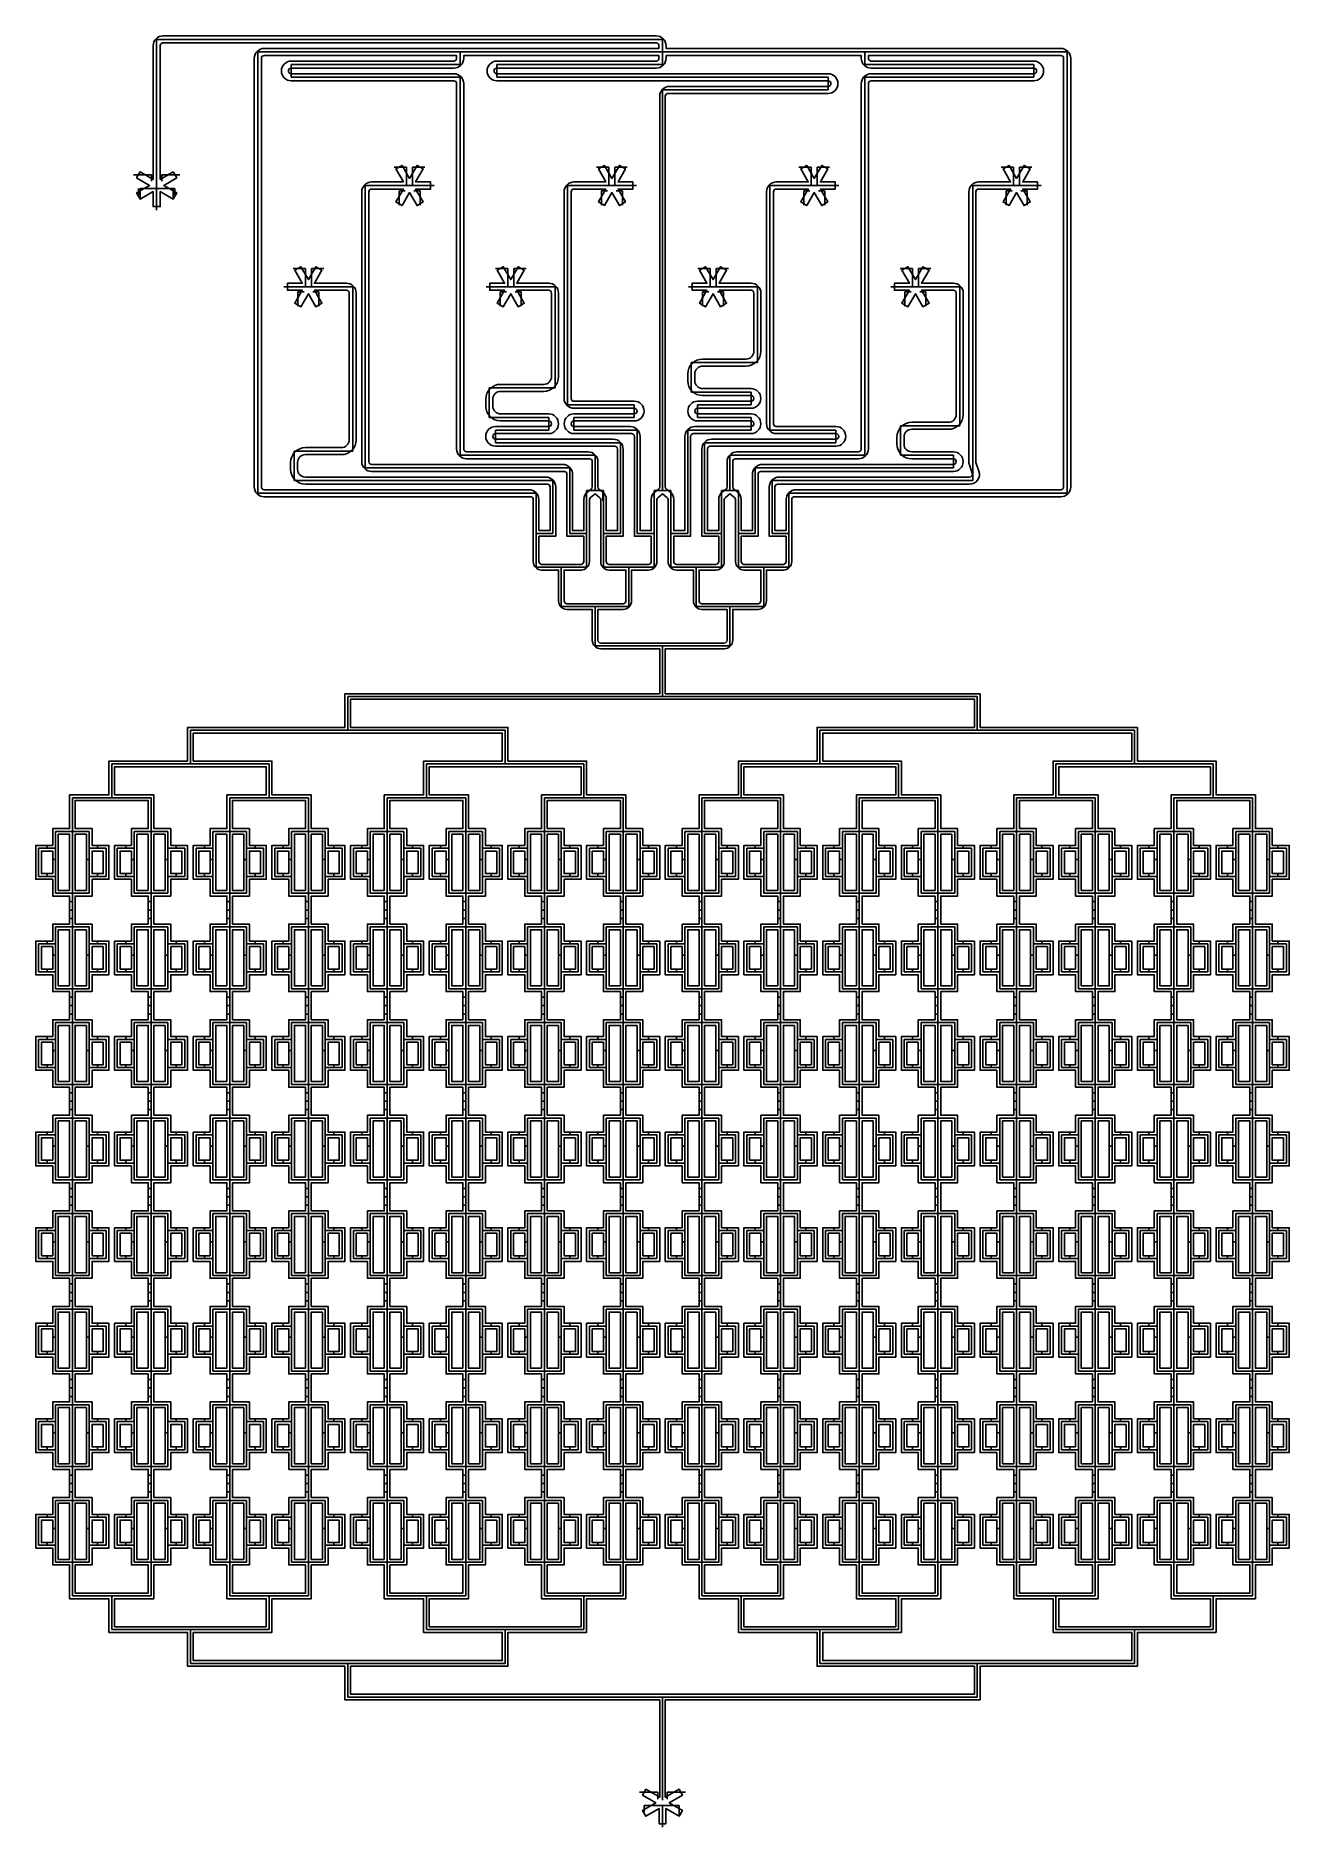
# Model space of a CAD drawing. Extents: x 18762 to 194465, y -118660 to 37026.
# Drawn here: x 18762 to 41062, y 5159 to 37026 of the extents above; entities outside this region: 2.
import ezdxf

# ---------------------------------------------------------------- set-up
doc = ezdxf.new("R2010")
doc.units = 13
doc.layers.add('Control 1 - Push up', color=6, linetype='Continuous')
doc.layers.add('Flow', color=5, linetype='Continuous')

msp = doc.modelspace()

# ---------------------------------------------------------------- linework, layer by layer
at = {"layer": 'Control 1 - Push up'}
for p, q in [((20912.497752, 34308.981772), (20912.497752, 36963.10836)), ((20912.497752, 36963.10836), (29912.497752, 36963.10836)), ((22712.497752, 28888.10836), (22712.497752, 36738.10836)), ((22712.497752, 36738.10836), (37112.497752, 36738.10836)), ((26312.497752, 36513.10836), (26312.497752, 36738.10836)), ((29912.497752, 36513.10836), (29912.497752, 36963.10836)), ((33512.497752, 36513.10836), (33512.497752, 36738.10836)), ((37112.497752, 28888.10836), (37112.497752, 36738.10836)), ((23306.897752, 36288.10836), (23306.897752, 36513.10836)), ((23306.897752, 36513.10836), (26312.497752, 36513.10836)), ((26965.947752, 36288.10836), (26965.947752, 36513.10836)), ((26965.947752, 36513.10836), (29912.497752, 36513.10836)), ((33512.497752, 36513.10836), (36518.097752, 36513.10836)), ((36518.097752, 36288.10836), (36518.097752, 36513.10836)), ((23306.897752, 36288.10836), (26312.497752, 36288.10836)), ((26312.497752, 29563.10836), (26312.497752, 36288.10836)), ((26965.947752, 36288.10836), (32859.047752, 36288.10836)), ((29912.498876, 28938.10836), (29912.498876, 36063.10836)), ((29912.498876, 36063.10836), (32859.047752, 36063.10836)), ((32859.047752, 36063.10836), (32859.047752, 36288.10836)), ((33512.497752, 29563.10836), (33512.497752, 36288.10836)), ((33512.497752, 36288.10836), (36518.097752, 36288.10836)), ((20502.361638, 34550.60836), (20818.747752, 34550.60836)), ((20818.747752, 34440.111535), (20818.747752, 34550.60836)), ((21006.247752, 34440.111535), (21006.247752, 34550.60836)), ((21006.247752, 34550.60836), (21322.633867, 34550.60836)), ((25139.621165, 34687.867886), (25358.371165, 34687.867886)), ((25358.371165, 34363.10836), (25358.371165, 34687.867886)), ((25466.62434, 34363.10836), (25466.62434, 34687.867886)), ((25466.62434, 34687.867886), (25685.37434, 34687.867886)), ((28739.621165, 34687.867886), (28958.371165, 34687.867886)), ((28958.371165, 34363.10836), (28958.371165, 34687.867886)), ((29066.62434, 34363.10836), (29066.62434, 34687.867886)), ((29066.62434, 34687.867886), (29285.37434, 34687.867886)), ((32339.621165, 34687.867886), (32558.371165, 34687.867886)), ((32558.371165, 34363.10836), (32558.371165, 34687.867886)), ((32666.62434, 34363.10836), (32666.62434, 34687.867886)), ((32666.62434, 34687.867886), (32885.37434, 34687.867886)), ((35939.621165, 34687.867886), (36158.371165, 34687.867886)), ((36158.371165, 34363.10836), (36158.371165, 34687.867886)), ((36266.62434, 34363.10836), (36266.62434, 34687.867886)), ((36266.62434, 34687.867886), (36485.37434, 34687.867886)), ((20587.738226, 34198.484948), (20587.738226, 34308.981772)), ((20618.988226, 34121.481772), (20618.988226, 34308.981772)), ((20618.988226, 34308.981772), (20912.497752, 34308.981772)), ((20912.497752, 33925.60836), (20912.497752, 34308.981772)), ((20912.497752, 34308.981772), (21237.257279, 34308.981772)), ((21206.007279, 34121.481772), (21206.007279, 34308.981772)), ((21237.257279, 34198.484948), (21237.257279, 34308.981772)), ((24624.997752, 29338.10836), (24624.997752, 34363.10836)), ((24624.997752, 34363.10836), (25358.371165, 34363.10836)), ((25224.997752, 34015.472246), (25224.997752, 34269.35836)), ((25224.997752, 34269.35836), (25335.494577, 34269.35836)), ((25358.371165, 34363.10836), (25849.997752, 34363.10836)), ((25489.500928, 34269.35836), (25599.997752, 34269.35836)), ((25599.997752, 34015.472246), (25599.997752, 34269.35836)), ((28224.997752, 30463.10836), (28224.997752, 34363.10836)), ((28224.997752, 34363.10836), (28958.371165, 34363.10836)), ((28824.997752, 34015.472246), (28824.997752, 34269.35836)), ((28824.997752, 34269.35836), (28935.494577, 34269.35836)), ((28958.371165, 34363.10836), (29449.997752, 34363.10836)), ((29089.500928, 34269.35836), (29199.997752, 34269.35836)), ((29199.997752, 34015.472246), (29199.997752, 34269.35836)), ((31824.997752, 30013.10836), (31824.997752, 34363.10836)), ((31824.997752, 34363.10836), (32558.371165, 34363.10836)), ((32424.997752, 34015.472246), (32424.997752, 34269.35836)), ((32424.997752, 34269.35836), (32535.494577, 34269.35836)), ((32558.371165, 34363.10836), (33049.997752, 34363.10836)), ((32689.500928, 34269.35836), (32799.997752, 34269.35836)), ((32799.997752, 34015.472246), (32799.997752, 34269.35836)), ((35431.189458, 29113.10836), (35431.189458, 34363.10836)), ((35431.189458, 34363.10836), (36158.371165, 34363.10836)), ((36024.997752, 34015.472246), (36024.997752, 34269.35836)), ((36024.997752, 34269.35836), (36135.494577, 34269.35836)), ((36158.371165, 34363.10836), (36649.997752, 34363.10836)), ((36289.500928, 34269.35836), (36399.997752, 34269.35836)), ((36399.997752, 34015.472246), (36399.997752, 34269.35836)), ((23339.621165, 32887.867886), (23558.371165, 32887.867886)), ((23558.371165, 32563.10836), (23558.371165, 32887.867886)), ((23666.62434, 32563.10836), (23666.62434, 32887.867886)), ((23666.62434, 32887.867886), (23885.37434, 32887.867886)), ((26939.621165, 32887.867886), (27158.371165, 32887.867886)), ((27158.371165, 32563.10836), (27158.371165, 32887.867886)), ((27266.62434, 32563.10836), (27266.62434, 32887.867886)), ((27266.62434, 32887.867886), (27485.37434, 32887.867886)), ((30539.621165, 32887.867886), (30758.371165, 32887.867886)), ((30758.371165, 32563.10836), (30758.371165, 32887.867886)), ((30866.62434, 32563.10836), (30866.62434, 32887.867886)), ((30866.62434, 32887.867886), (31085.37434, 32887.867886)), ((34139.621165, 32887.867886), (34358.371165, 32887.867886)), ((34358.371165, 32563.10836), (34358.371165, 32887.867886)), ((34466.62434, 32563.10836), (34466.62434, 32887.867886)), ((34466.62434, 32887.867886), (34685.37434, 32887.867886)), ((23174.997752, 32563.10836), (23558.371165, 32563.10836)), ((23558.371165, 32563.10836), (24399.997752, 32563.10836)), ((24399.997752, 29638.10836), (24399.997752, 32563.10836)), ((26774.997752, 32563.10836), (27158.371165, 32563.10836)), ((27158.371165, 32563.10836), (27999.997752, 32563.10836)), ((27999.997752, 30763.10836), (27999.997752, 32563.10836)), ((30374.997752, 32563.10836), (30758.371165, 32563.10836)), ((30758.371165, 32563.10836), (31599.997752, 32563.10836)), ((31599.997752, 31213.10836), (31599.997752, 32563.10836)), ((33974.997752, 32563.10836), (34358.371165, 32563.10836)), ((34358.371165, 32563.10836), (35199.997752, 32563.10836)), ((35199.997752, 30088.10836), (35199.997752, 32563.10836)), ((23424.997752, 32215.472247), (23424.997752, 32469.35836)), ((23424.997752, 32469.35836), (23535.494577, 32469.35836)), ((23689.500928, 32469.35836), (23799.997752, 32469.35836)), ((23799.997752, 32215.472247), (23799.997752, 32469.35836)), ((27024.997752, 32215.472247), (27024.997752, 32469.35836)), ((27024.997752, 32469.35836), (27135.494577, 32469.35836)), ((27289.500928, 32469.35836), (27399.997752, 32469.35836)), ((27399.997752, 32215.472247), (27399.997752, 32469.35836)), ((30624.997752, 32215.472247), (30624.997752, 32469.35836)), ((30624.997752, 32469.35836), (30735.494577, 32469.35836)), ((30889.500928, 32469.35836), (30999.997752, 32469.35836)), ((30999.997752, 32215.472247), (30999.997752, 32469.35836)), ((34224.997752, 32215.472246), (34224.997752, 32469.35836)), ((34224.997752, 32469.35836), (34335.494577, 32469.35836)), ((34489.500928, 32469.35836), (34599.997752, 32469.35836)), ((34599.997752, 32215.472246), (34599.997752, 32469.35836)), ((30425.260452, 30688.10836), (30425.260452, 31213.10836)), ((30425.260452, 31213.10836), (31599.997752, 31213.10836)), ((26830.653152, 30238.10836), (26830.653152, 30763.10836)), ((26830.653152, 30763.10836), (27999.997752, 30763.10836)), ((30425.260452, 30688.10836), (31487.497752, 30688.10836)), ((31487.497752, 30463.10836), (31487.497752, 30688.10836)), ((28224.997752, 30463.10836), (29409.067752, 30463.10836)), ((29409.067752, 30238.10836), (29409.067752, 30463.10836)), ((30537.760452, 30238.10836), (30537.760452, 30463.10836)), ((30537.760452, 30463.10836), (31487.497752, 30463.10836)), ((26830.653152, 30238.10836), (27887.497752, 30238.10836)), ((26943.153152, 29788.10836), (26943.153152, 30013.10836)), ((26943.153152, 30013.10836), (27887.497752, 30013.10836)), ((27887.497752, 30013.10836), (27887.497752, 30238.10836)), ((28337.497752, 30013.10836), (28337.497752, 30238.10836)), ((28337.497752, 30238.10836), (29409.067752, 30238.10836)), ((28337.497752, 30013.10836), (29462.498876, 30013.10836)), ((29462.498876, 28173.1072), (29462.498876, 30013.10836)), ((30362.498876, 28173.1072), (30362.498876, 30013.10836)), ((30362.498876, 30013.10836), (31487.497752, 30013.10836)), ((30537.760452, 30238.10836), (31487.497752, 30238.10836)), ((31487.497752, 30013.10836), (31487.497752, 30238.10836)), ((31824.997752, 30013.10836), (32998.277752, 30013.10836)), ((32998.277752, 29788.10836), (32998.277752, 30013.10836)), ((34147.093952, 29563.10836), (34147.093952, 30088.10836)), ((34147.093952, 30088.10836), (35199.997752, 30088.10836)), ((23357.879352, 29113.10836), (23357.879352, 29638.10836)), ((23357.879352, 29638.10836), (24399.997752, 29638.10836)), ((26943.153152, 29788.10836), (29162.498876, 29788.10836)), ((29162.498876, 28173.1072), (29162.498876, 29788.10836)), ((30662.498876, 28173.1072), (30662.498876, 29788.10836)), ((30662.498876, 29788.10836), (32998.277752, 29788.10836)), ((24624.997752, 29338.10836), (28262.498876, 29338.10836)), ((26312.497752, 29563.10836), (28712.497752, 29563.10836)), ((28262.498876, 28173.1072), (28262.498876, 29338.10836)), ((28712.497752, 28938.10836), (28712.497752, 29563.10836)), ((31112.5, 28938.10836), (31112.5, 29563.10836)), ((31112.5, 29563.10836), (33512.497752, 29563.10836)), ((31562.498876, 28173.1072), (31562.498876, 29338.10836)), ((31562.498876, 29338.10836), (35087.497752, 29338.10836)), ((34147.093952, 29563.10836), (35087.497752, 29563.10836)), ((35087.497752, 29338.10836), (35087.497752, 29563.10836)), ((23357.879352, 29113.10836), (27962.498876, 29113.10836)), ((27962.498876, 28173.1072), (27962.498876, 29113.10836)), ((31862.498876, 28173.1072), (31862.498876, 29113.10836)), ((31862.498876, 29113.10836), (35431.189458, 29113.10836)), ((22712.497752, 28888.10836), (27662.498876, 28888.10836)), ((27662.498876, 27573.1072), (27662.498876, 28888.10836)), ((28562.498876, 27573.1072), (28562.498876, 28938.10836)), ((28562.498876, 28938.10836), (28862.498876, 28938.10836)), ((28852.497752, 28755.60836), (28852.497752, 28938.10836)), ((28862.498876, 27573.1072), (28862.498876, 28938.10836)), ((29762.498876, 27573.1072), (29762.498876, 28938.10836)), ((29762.498876, 28938.10836), (30062.498876, 28938.10836)), ((30062.498876, 27573.1072), (30062.498876, 28938.10836)), ((30962.498876, 27573.1072), (30962.498876, 28938.10836)), ((30962.498876, 28938.10836), (31262.498876, 28938.10836)), ((31262.498876, 27573.1072), (31262.498876, 28938.10836)), ((32162.498876, 27573.1072), (32162.498876, 28888.10836)), ((32162.498876, 28888.10836), (37112.497752, 28888.10836)), ((27662.498876, 28173.1072), (27962.498876, 28173.1072)), ((28262.497752, 28173.1072), (28562.497752, 28173.1072)), ((28862.497752, 28173.1072), (29162.497752, 28173.1072)), ((29462.497752, 28173.1072), (29762.498876, 28173.1072)), ((30062.498876, 28173.1072), (30362.498876, 28173.1072)), ((30662.498876, 28173.1072), (30962.498876, 28173.1072)), ((31262.498876, 28173.1072), (31562.498876, 28173.1072)), ((31862.498876, 28173.1072), (32162.498876, 28173.1072)), ((27662.498876, 27573.1072), (28562.497752, 27573.1072)), ((28112.498876, 26873.1072), (28112.498876, 27573.1072)), ((28862.497752, 27573.1072), (29762.498876, 27573.1072)), ((29312.498876, 26873.1072), (29312.498876, 27573.1072)), ((30062.498876, 27573.1072), (30962.498876, 27573.1072)), ((30512.498876, 26873.1072), (30512.498876, 27573.1072)), ((31262.498876, 27573.1072), (32162.498876, 27573.1072)), ((31712.498876, 26873.1072), (31712.498876, 27573.1072)), ((28112.497752, 26873.1072), (29312.498876, 26873.1072)), ((28712.498876, 26173.1072), (28712.498876, 26873.1072)), ((30512.498876, 26873.1072), (31712.497752, 26873.1072)), ((31112.498876, 26173.1072), (31112.498876, 26873.1072)), ((28712.497752, 26173.1072), (31112.498876, 26173.1072)), ((29912.498876, 25273.1072), (29912.498876, 26173.1072)), ((24312.498876, 24673.1072), (24312.498876, 25273.1072)), ((24312.498876, 25273.1072), (35512.498876, 25273.1072)), ((35512.498876, 24673.1072), (35512.498876, 25273.1072)), ((21512.498876, 24073.1072), (21512.498876, 24673.1072)), ((21512.498876, 24673.1072), (27112.498876, 24673.1072)), ((27112.498876, 24073.1072), (27112.498876, 24673.1072)), ((32712.498876, 24073.1072), (32712.498876, 24673.1072)), ((32712.498876, 24673.1072), (38312.498876, 24673.1072)), ((38312.498876, 24073.1072), (38312.498876, 24673.1072)), ((20112.498876, 23473.1072), (20112.498876, 24073.1072)), ((20112.498876, 24073.1072), (22912.498876, 24073.1072)), ((22912.498876, 23473.1072), (22912.498876, 24073.1072)), ((25712.498876, 23473.1072), (25712.498876, 24073.1072)), ((25712.498876, 24073.1072), (28512.498876, 24073.1072)), ((28512.498876, 23473.1072), (28512.498876, 24073.1072)), ((31312.498876, 23473.1072), (31312.498876, 24073.1072)), ((31312.498876, 24073.1072), (34112.498876, 24073.1072)), ((34112.498876, 23473.1072), (34112.498876, 24073.1072)), ((36912.498876, 23473.1072), (36912.498876, 24073.1072)), ((36912.498876, 24073.1072), (39712.498876, 24073.1072)), ((39712.498876, 23473.1072), (39712.498876, 24073.1072)), ((19412.498876, 9273.1072), (19412.498876, 23473.1072)), ((19412.498876, 23473.1072), (20812.498876, 23473.1072)), ((20812.498876, 9273.1072), (20812.498876, 23473.1072)), ((22212.498876, 9273.1072), (22212.498876, 23473.1072)), ((22212.498876, 23473.1072), (23612.498876, 23473.1072)), ((23612.498876, 9273.1072), (23612.498876, 23473.1072)), ((25012.498876, 9273.1072), (25012.498876, 23473.1072)), ((25012.498876, 23473.1072), (26412.498876, 23473.1072)), ((26412.498876, 9273.1072), (26412.498876, 23473.1072)), ((27812.498876, 9273.1072), (27812.498876, 23473.1072)), ((27812.498876, 23473.1072), (29212.498876, 23473.1072)), ((29212.498876, 9273.1072), (29212.498876, 23473.1072)), ((30612.498876, 9273.1072), (30612.498876, 23473.1072)), ((30612.498876, 23473.1072), (32012.498876, 23473.1072)), ((32012.498876, 9273.1072), (32012.498876, 23473.1072)), ((33412.498876, 9273.1072), (33412.498876, 23473.1072)), ((33412.498876, 23473.1072), (34812.498876, 23473.1072)), ((34812.498876, 9273.1072), (34812.498876, 23473.1072)), ((36212.498876, 9273.1072), (36212.498876, 23473.1072)), ((36212.498876, 23473.1072), (37612.498876, 23473.1072)), ((37612.498876, 9273.1072), (37612.498876, 23473.1072)), ((39012.498876, 9273.1072), (39012.498876, 23473.1072)), ((39012.498876, 23473.1072), (40412.498876, 23473.1072)), ((40412.498876, 9273.1072), (40412.498876, 23473.1072)), ((19112.498876, 21773.1072), (19112.498876, 22873.1072)), ((19112.498876, 22873.1072), (19712.498876, 22873.1072)), ((19712.498876, 21773.1072), (19712.498876, 22873.1072)), ((20512.498876, 21773.1072), (20512.498876, 22873.1072)), ((20512.498876, 22873.1072), (21112.498876, 22873.1072)), ((21112.498876, 21773.1072), (21112.498876, 22873.1072)), ((21912.498876, 21773.1072), (21912.498876, 22873.1072)), ((21912.498876, 22873.1072), (22512.498876, 22873.1072)), ((22512.498876, 21773.1072), (22512.498876, 22873.1072)), ((23312.498876, 21773.1072), (23312.498876, 22873.1072)), ((23312.498876, 22873.1072), (23912.498876, 22873.1072)), ((23912.498876, 21773.1072), (23912.498876, 22873.1072)), ((24712.498876, 21773.1072), (24712.498876, 22873.1072)), ((24712.498876, 22873.1072), (25312.498876, 22873.1072)), ((25312.498876, 21773.1072), (25312.498876, 22873.1072)), ((26112.498876, 21773.1072), (26112.498876, 22873.1072)), ((26112.498876, 22873.1072), (26712.498876, 22873.1072)), ((26712.498876, 21773.1072), (26712.498876, 22873.1072)), ((27512.498876, 21773.1072), (27512.498876, 22873.1072)), ((27512.498876, 22873.1072), (28112.497752, 22873.1072)), ((28112.498876, 21773.1072), (28112.498876, 22873.1072)), ((28912.498876, 21773.1072), (28912.498876, 22873.1072)), ((28912.498876, 22873.1072), (29512.498876, 22873.1072)), ((29512.498876, 21773.1072), (29512.498876, 22873.1072)), ((30312.498876, 21773.1072), (30312.498876, 22873.1072)), ((30312.498876, 22873.1072), (30912.498876, 22873.1072)), ((30912.498876, 21773.1072), (30912.498876, 22873.1072)), ((31712.497752, 22873.1072), (32312.498876, 22873.1072)), ((31712.498876, 21773.1072), (31712.498876, 22873.1072)), ((32312.498876, 21773.1072), (32312.498876, 22873.1072)), ((33112.498876, 21773.1072), (33112.498876, 22873.1072)), ((33112.498876, 22873.1072), (33712.498876, 22873.1072)), ((33712.498876, 21773.1072), (33712.498876, 22873.1072)), ((34512.498876, 21773.1072), (34512.498876, 22873.1072)), ((34512.498876, 22873.1072), (35112.498876, 22873.1072)), ((35112.498876, 21773.1072), (35112.498876, 22873.1072)), ((35912.498876, 21773.1072), (35912.498876, 22873.1072)), ((35912.498876, 22873.1072), (36512.498876, 22873.1072)), ((36512.498876, 21773.1072), (36512.498876, 22873.1072)), ((37312.498876, 21773.1072), (37312.498876, 22873.1072)), ((37312.498876, 22873.1072), (37912.498876, 22873.1072)), ((37912.498876, 21773.1072), (37912.498876, 22873.1072)), ((38712.498876, 21773.1072), (38712.498876, 22873.1072)), ((38712.498876, 22873.1072), (39312.498876, 22873.1072)), ((39312.498876, 21773.1072), (39312.498876, 22873.1072)), ((40112.498876, 21773.1072), (40112.498876, 22873.1072)), ((40112.498876, 22873.1072), (40712.498876, 22873.1072)), ((40712.498876, 21773.1072), (40712.498876, 22873.1072)), ((18812.498876, 22073.1072), (18812.498876, 22573.1072)), ((18812.498876, 22573.1072), (19112.498876, 22573.1072)), ((18962.4989, 22623.1072), (18962.4989, 22573.1072)), ((19062.4989, 22373.1072), (19112.498876, 22373.1072)), ((19662.4989, 22373.1072), (19712.498876, 22373.1072)), ((19712.498876, 22573.1072), (20012.498876, 22573.1072)), ((19862.4989, 22623.1072), (19862.4989, 22573.1072)), ((20012.498876, 22073.1072), (20012.498876, 22573.1072)), ((20212.498876, 22073.1072), (20212.498876, 22573.1072)), ((20212.498876, 22573.1072), (20512.498876, 22573.1072)), ((20362.4989, 22623.1072), (20362.4989, 22573.1072)), ((20462.4989, 22373.1072), (20512.498876, 22373.1072)), ((21062.4989, 22373.1072), (21112.498876, 22373.1072)), ((21112.498876, 22573.1072), (21412.498876, 22573.1072)), ((21262.4989, 22623.1072), (21262.4989, 22573.1072)), ((21412.498876, 22073.1072), (21412.498876, 22573.1072)), ((21612.498876, 22073.1072), (21612.498876, 22573.1072)), ((21612.498876, 22573.1072), (21912.498876, 22573.1072)), ((21762.4989, 22623.1072), (21762.4989, 22573.1072)), ((21862.4989, 22373.1072), (21912.498876, 22373.1072)), ((22462.4989, 22373.1072), (22512.498876, 22373.1072)), ((22512.498876, 22573.1072), (22812.498876, 22573.1072)), ((22662.4989, 22623.1072), (22662.4989, 22573.1072)), ((22812.498876, 22073.1072), (22812.498876, 22573.1072)), ((23012.498876, 22073.1072), (23012.498876, 22573.1072)), ((23012.498876, 22573.1072), (23312.498876, 22573.1072)), ((23162.4989, 22623.1072), (23162.4989, 22573.1072)), ((23262.4989, 22373.1072), (23312.498876, 22373.1072)), ((23862.4989, 22373.1072), (23912.498876, 22373.1072)), ((23912.498876, 22573.1072), (24212.498876, 22573.1072)), ((24062.4989, 22623.1072), (24062.4989, 22573.1072)), ((24212.498876, 22073.1072), (24212.498876, 22573.1072)), ((24412.497752, 22573.1072), (24712.498876, 22573.1072)), ((24412.498876, 22073.1072), (24412.498876, 22573.1072)), ((24562.4989, 22623.1072), (24562.4989, 22573.1072)), ((24662.4989, 22373.1072), (24712.498876, 22373.1072)), ((25262.4989, 22373.1072), (25312.498876, 22373.1072)), ((25312.498876, 22573.1072), (25612.498876, 22573.1072)), ((25462.4989, 22623.1072), (25462.4989, 22573.1072)), ((25612.498876, 22073.1072), (25612.498876, 22573.1072)), ((25812.498876, 22073.1072), (25812.498876, 22573.1072)), ((25812.498876, 22573.1072), (26112.498876, 22573.1072)), ((25962.4989, 22623.1072), (25962.4989, 22573.1072)), ((26062.4989, 22373.1072), (26112.498876, 22373.1072)), ((26662.4989, 22373.1072), (26712.498876, 22373.1072)), ((26712.498876, 22573.1072), (27012.498876, 22573.1072)), ((26862.4989, 22623.1072), (26862.4989, 22573.1072)), ((27012.498876, 22073.1072), (27012.498876, 22573.1072)), ((27212.498876, 22073.1072), (27212.498876, 22573.1072)), ((27212.498876, 22573.1072), (27512.498876, 22573.1072)), ((27362.4989, 22623.1072), (27362.4989, 22573.1072)), ((27462.4989, 22373.1072), (27512.498876, 22373.1072)), ((28062.4989, 22373.1072), (28112.498876, 22373.1072)), ((28112.497752, 22573.1072), (28412.498876, 22573.1072)), ((28262.4989, 22623.1072), (28262.4989, 22573.1072)), ((28412.498876, 22073.1072), (28412.498876, 22573.1072)), ((28612.497752, 22573.1072), (28912.498876, 22573.1072)), ((28612.498876, 22073.1072), (28612.498876, 22573.1072)), ((28762.4989, 22623.1072), (28762.4989, 22573.1072)), ((28862.4989, 22373.1072), (28912.498876, 22373.1072)), ((29462.4989, 22373.1072), (29512.498876, 22373.1072)), ((29512.498876, 22573.1072), (29812.498876, 22573.1072)), ((29662.4989, 22623.1072), (29662.4989, 22573.1072)), ((29812.498876, 22073.1072), (29812.498876, 22573.1072)), ((30012.498876, 22073.1072), (30012.498876, 22573.1072)), ((30012.498876, 22573.1072), (30312.498876, 22573.1072)), ((30162.4989, 22623.1072), (30162.4989, 22573.1072)), ((30262.4989, 22373.1072), (30312.498876, 22373.1072)), ((30862.4989, 22373.1072), (30912.498876, 22373.1072)), ((30912.498876, 22573.1072), (31212.498876, 22573.1072)), ((31062.4989, 22623.1072), (31062.4989, 22573.1072)), ((31212.498876, 22073.1072), (31212.498876, 22573.1072)), ((31412.498876, 22073.1072), (31412.498876, 22573.1072)), ((31412.498876, 22573.1072), (31712.497752, 22573.1072)), ((31562.4989, 22623.1072), (31562.4989, 22573.1072)), ((31662.4989, 22373.1072), (31712.498876, 22373.1072)), ((32262.4989, 22373.1072), (32312.498876, 22373.1072)), ((32312.498876, 22573.1072), (32612.498876, 22573.1072)), ((32462.4989, 22623.1072), (32462.4989, 22573.1072)), ((32612.498876, 22073.1072), (32612.498876, 22573.1072)), ((32812.498876, 22073.1072), (32812.498876, 22573.1072)), ((32812.498876, 22573.1072), (33112.498876, 22573.1072)), ((32962.4989, 22623.1072), (32962.4989, 22573.1072)), ((33062.4989, 22373.1072), (33112.498876, 22373.1072)), ((33662.4989, 22373.1072), (33712.498876, 22373.1072)), ((33712.498876, 22573.1072), (34012.498876, 22573.1072)), ((33862.4989, 22623.1072), (33862.4989, 22573.1072)), ((34012.498876, 22073.1072), (34012.498876, 22573.1072)), ((34212.498876, 22073.1072), (34212.498876, 22573.1072)), ((34212.498876, 22573.1072), (34512.498876, 22573.1072)), ((34362.4989, 22623.1072), (34362.4989, 22573.1072)), ((34462.4989, 22373.1072), (34512.498876, 22373.1072)), ((35062.4989, 22373.1072), (35112.498876, 22373.1072)), ((35112.498876, 22573.1072), (35412.497752, 22573.1072)), ((35262.4989, 22623.1072), (35262.4989, 22573.1072)), ((35412.498876, 22073.1072), (35412.498876, 22573.1072)), ((35612.498876, 22073.1072), (35612.498876, 22573.1072)), ((35612.498876, 22573.1072), (35912.498876, 22573.1072)), ((35762.4989, 22623.1072), (35762.4989, 22573.1072)), ((35862.4989, 22373.1072), (35912.498876, 22373.1072)), ((36462.4989, 22373.1072), (36512.498876, 22373.1072)), ((36512.498876, 22573.1072), (36812.498876, 22573.1072)), ((36662.4989, 22623.1072), (36662.4989, 22573.1072)), ((36812.498876, 22073.1072), (36812.498876, 22573.1072)), ((37012.498876, 22073.1072), (37012.498876, 22573.1072)), ((37012.498876, 22573.1072), (37312.498876, 22573.1072)), ((37162.4989, 22623.1072), (37162.4989, 22573.1072)), ((37262.4989, 22373.1072), (37312.498876, 22373.1072)), ((37862.4989, 22373.1072), (37912.498876, 22373.1072)), ((37912.498876, 22573.1072), (38212.498876, 22573.1072)), ((38062.4989, 22623.1072), (38062.4989, 22573.1072)), ((38212.498876, 22073.1072), (38212.498876, 22573.1072)), ((38412.498876, 22073.1072), (38412.498876, 22573.1072)), ((38412.498876, 22573.1072), (38712.498876, 22573.1072)), ((38562.4989, 22623.1072), (38562.4989, 22573.1072)), ((38662.4989, 22373.1072), (38712.498876, 22373.1072)), ((39262.4989, 22373.1072), (39312.498876, 22373.1072)), ((39312.498876, 22573.1072), (39612.498876, 22573.1072)), ((39462.4989, 22623.1072), (39462.4989, 22573.1072)), ((39612.498876, 22073.1072), (39612.498876, 22573.1072)), ((39812.498876, 22073.1072), (39812.498876, 22573.1072)), ((39812.498876, 22573.1072), (40112.498876, 22573.1072)), ((39962.4989, 22623.1072), (39962.4989, 22573.1072)), ((40062.4989, 22373.1072), (40112.498876, 22373.1072)), ((40662.4989, 22373.1072), (40712.498876, 22373.1072)), ((40712.498876, 22573.1072), (41012.498876, 22573.1072)), ((40862.4989, 22623.1072), (40862.4989, 22573.1072)), ((41012.498876, 22073.1072), (41012.498876, 22573.1072)), ((18812.498876, 22073.1072), (19112.498876, 22073.1072)), ((18962.4989, 22123.1072), (18962.4989, 22073.1072)), ((19712.498876, 22073.1072), (20012.498876, 22073.1072)), ((19862.4989, 22123.1072), (19862.4989, 22073.1072)), ((20212.498876, 22073.1072), (20512.498876, 22073.1072)), ((20362.4989, 22123.1072), (20362.4989, 22073.1072)), ((21112.498876, 22073.1072), (21412.498876, 22073.1072)), ((21262.4989, 22123.1072), (21262.4989, 22073.1072)), ((21612.498876, 22073.1072), (21912.498876, 22073.1072)), ((21762.4989, 22123.1072), (21762.4989, 22073.1072)), ((22512.498876, 22073.1072), (22812.498876, 22073.1072)), ((22662.4989, 22123.1072), (22662.4989, 22073.1072)), ((23012.498876, 22073.1072), (23312.498876, 22073.1072)), ((23162.4989, 22123.1072), (23162.4989, 22073.1072)), ((23912.498876, 22073.1072), (24212.498876, 22073.1072)), ((24062.4989, 22123.1072), (24062.4989, 22073.1072)), ((24412.497752, 22073.1072), (24712.498876, 22073.1072)), ((24562.4989, 22123.1072), (24562.4989, 22073.1072)), ((25312.498876, 22073.1072), (25612.498876, 22073.1072)), ((25462.4989, 22123.1072), (25462.4989, 22073.1072)), ((25812.498876, 22073.1072), (26112.498876, 22073.1072)), ((25962.4989, 22123.1072), (25962.4989, 22073.1072)), ((26712.498876, 22073.1072), (27012.498876, 22073.1072)), ((26862.4989, 22123.1072), (26862.4989, 22073.1072)), ((27212.498876, 22073.1072), (27512.498876, 22073.1072)), ((27362.4989, 22123.1072), (27362.4989, 22073.1072)), ((28112.497752, 22073.1072), (28412.498876, 22073.1072)), ((28262.4989, 22123.1072), (28262.4989, 22073.1072)), ((28612.497752, 22073.1072), (28912.498876, 22073.1072)), ((28762.4989, 22123.1072), (28762.4989, 22073.1072)), ((29512.498876, 22073.1072), (29812.498876, 22073.1072)), ((29662.4989, 22123.1072), (29662.4989, 22073.1072)), ((30012.498876, 22073.1072), (30312.498876, 22073.1072)), ((30162.4989, 22123.1072), (30162.4989, 22073.1072)), ((30912.498876, 22073.1072), (31212.498876, 22073.1072)), ((31062.4989, 22123.1072), (31062.4989, 22073.1072)), ((31412.498876, 22073.1072), (31712.497752, 22073.1072)), ((31562.4989, 22123.1072), (31562.4989, 22073.1072)), ((32312.498876, 22073.1072), (32612.498876, 22073.1072)), ((32462.4989, 22123.1072), (32462.4989, 22073.1072)), ((32812.498876, 22073.1072), (33112.498876, 22073.1072)), ((32962.4989, 22123.1072), (32962.4989, 22073.1072)), ((33712.498876, 22073.1072), (34012.498876, 22073.1072)), ((33862.4989, 22123.1072), (33862.4989, 22073.1072)), ((34212.498876, 22073.1072), (34512.498876, 22073.1072)), ((34362.4989, 22123.1072), (34362.4989, 22073.1072)), ((35112.498876, 22073.1072), (35412.497752, 22073.1072)), ((35262.4989, 22123.1072), (35262.4989, 22073.1072)), ((35612.498876, 22073.1072), (35912.498876, 22073.1072)), ((35762.4989, 22123.1072), (35762.4989, 22073.1072)), ((36512.498876, 22073.1072), (36812.498876, 22073.1072)), ((36662.4989, 22123.1072), (36662.4989, 22073.1072)), ((37012.498876, 22073.1072), (37312.498876, 22073.1072)), ((37162.4989, 22123.1072), (37162.4989, 22073.1072)), ((37912.498876, 22073.1072), (38212.498876, 22073.1072)), ((38062.4989, 22123.1072), (38062.4989, 22073.1072)), ((38412.498876, 22073.1072), (38712.498876, 22073.1072)), ((38562.4989, 22123.1072), (38562.4989, 22073.1072)), ((39312.498876, 22073.1072), (39612.498876, 22073.1072)), ((39462.4989, 22123.1072), (39462.4989, 22073.1072)), ((39812.498876, 22073.1072), (40112.498876, 22073.1072)), ((39962.4989, 22123.1072), (39962.4989, 22073.1072)), ((40712.498876, 22073.1072), (41012.498876, 22073.1072)), ((40862.4989, 22123.1072), (40862.4989, 22073.1072)), ((19112.498876, 21773.1072), (19712.498876, 21773.1072)), ((20512.498876, 21773.1072), (21112.498876, 21773.1072)), ((21912.498876, 21773.1072), (22512.498876, 21773.1072)), ((23312.498876, 21773.1072), (23912.498876, 21773.1072)), ((24712.498876, 21773.1072), (25312.498876, 21773.1072)), ((26112.498876, 21773.1072), (26712.498876, 21773.1072)), ((27512.498876, 21773.1072), (28112.497752, 21773.1072)), ((28912.498876, 21773.1072), (29512.498876, 21773.1072)), ((30312.498876, 21773.1072), (30912.498876, 21773.1072)), ((31712.497752, 21773.1072), (32312.498876, 21773.1072)), ((33112.498876, 21773.1072), (33712.498876, 21773.1072)), ((34512.498876, 21773.1072), (35112.498876, 21773.1072)), ((35912.498876, 21773.1072), (36512.498876, 21773.1072)), ((37312.498876, 21773.1072), (37912.498876, 21773.1072)), ((38712.498876, 21773.1072), (39312.498876, 21773.1072)), ((40112.498876, 21773.1072), (40712.498876, 21773.1072)), ((19362.4989, 21623.1072), (19412.498876, 21623.1072)), ((19362.4989, 21473.1072), (19412.498876, 21473.1072)), ((20762.4989, 21623.1072), (20812.498876, 21623.1072)), ((20762.4989, 21473.1072), (20812.498876, 21473.1072)), ((22162.4989, 21623.1072), (22212.498876, 21623.1072)), ((22162.4989, 21473.1072), (22212.498876, 21473.1072)), ((23562.4989, 21623.1072), (23612.498876, 21623.1072)), ((23562.4989, 21473.1072), (23612.498876, 21473.1072)), ((24962.4989, 21623.1072), (25012.498876, 21623.1072)), ((24962.4989, 21473.1072), (25012.498876, 21473.1072)), ((26362.4989, 21623.1072), (26412.498876, 21623.1072)), ((26362.4989, 21473.1072), (26412.498876, 21473.1072)), ((27762.4989, 21623.1072), (27812.498876, 21623.1072)), ((27762.4989, 21473.1072), (27812.498876, 21473.1072)), ((29162.4989, 21623.1072), (29212.498876, 21623.1072)), ((29162.4989, 21473.1072), (29212.498876, 21473.1072)), ((30562.4989, 21623.1072), (30612.498876, 21623.1072)), ((30562.4989, 21473.1072), (30612.498876, 21473.1072)), ((31962.4989, 21623.1072), (32012.498876, 21623.1072)), ((31962.4989, 21473.1072), (32012.498876, 21473.1072)), ((33362.4989, 21623.1072), (33412.498876, 21623.1072)), ((33362.4989, 21473.1072), (33412.498876, 21473.1072)), ((34762.4989, 21623.1072), (34812.498876, 21623.1072)), ((34762.4989, 21473.1072), (34812.498876, 21473.1072)), ((36162.4989, 21623.1072), (36212.498876, 21623.1072)), ((36162.4989, 21473.1072), (36212.498876, 21473.1072)), ((37562.4989, 21623.1072), (37612.498876, 21623.1072)), ((37562.4989, 21473.1072), (37612.498876, 21473.1072)), ((38962.4989, 21623.1072), (39012.498876, 21623.1072)), ((38962.4989, 21473.1072), (39012.498876, 21473.1072)), ((40362.4989, 21623.1072), (40412.498876, 21623.1072)), ((40362.4989, 21473.1072), (40412.498876, 21473.1072)), ((19112.498876, 20073.1072), (19112.498876, 21173.1072)), ((19112.498876, 21173.1072), (19712.498876, 21173.1072)), ((19362.4989, 21323.1072), (19412.498876, 21323.1072)), ((19712.498876, 20073.1072), (19712.498876, 21173.1072)), ((20512.498876, 20073.1072), (20512.498876, 21173.1072)), ((20512.498876, 21173.1072), (21112.498876, 21173.1072)), ((20762.4989, 21323.1072), (20812.498876, 21323.1072)), ((21112.498876, 20073.1072), (21112.498876, 21173.1072)), ((21912.498876, 20073.1072), (21912.498876, 21173.1072)), ((21912.498876, 21173.1072), (22512.498876, 21173.1072)), ((22162.4989, 21323.1072), (22212.498876, 21323.1072)), ((22512.498876, 20073.1072), (22512.498876, 21173.1072)), ((23312.498876, 20073.1072), (23312.498876, 21173.1072)), ((23312.498876, 21173.1072), (23912.498876, 21173.1072)), ((23562.4989, 21323.1072), (23612.498876, 21323.1072)), ((23912.498876, 20073.1072), (23912.498876, 21173.1072)), ((24712.498876, 20073.1072), (24712.498876, 21173.1072)), ((24712.498876, 21173.1072), (25312.498876, 21173.1072)), ((24962.4989, 21323.1072), (25012.498876, 21323.1072)), ((25312.498876, 20073.1072), (25312.498876, 21173.1072)), ((26112.498876, 20073.1072), (26112.498876, 21173.1072)), ((26112.498876, 21173.1072), (26712.498876, 21173.1072)), ((26362.4989, 21323.1072), (26412.498876, 21323.1072)), ((26712.498876, 20073.1072), (26712.498876, 21173.1072)), ((27512.498876, 20073.1072), (27512.498876, 21173.1072)), ((27512.498876, 21173.1072), (28112.497752, 21173.1072)), ((27762.4989, 21323.1072), (27812.498876, 21323.1072)), ((28112.498876, 20073.1072), (28112.498876, 21173.1072)), ((28912.498876, 20073.1072), (28912.498876, 21173.1072)), ((28912.498876, 21173.1072), (29512.498876, 21173.1072)), ((29162.4989, 21323.1072), (29212.498876, 21323.1072)), ((29512.498876, 20073.1072), (29512.498876, 21173.1072)), ((30312.498876, 20073.1072), (30312.498876, 21173.1072)), ((30312.498876, 21173.1072), (30912.498876, 21173.1072)), ((30562.4989, 21323.1072), (30612.498876, 21323.1072)), ((30912.498876, 20073.1072), (30912.498876, 21173.1072)), ((31712.497752, 21173.1072), (32312.498876, 21173.1072)), ((31712.498876, 20073.1072), (31712.498876, 21173.1072)), ((31962.4989, 21323.1072), (32012.498876, 21323.1072)), ((32312.498876, 20073.1072), (32312.498876, 21173.1072)), ((33112.498876, 20073.1072), (33112.498876, 21173.1072)), ((33112.498876, 21173.1072), (33712.498876, 21173.1072)), ((33362.4989, 21323.1072), (33412.498876, 21323.1072)), ((33712.498876, 20073.1072), (33712.498876, 21173.1072)), ((34512.498876, 20073.1072), (34512.498876, 21173.1072)), ((34512.498876, 21173.1072), (35112.498876, 21173.1072)), ((34762.4989, 21323.1072), (34812.498876, 21323.1072)), ((35112.498876, 20073.1072), (35112.498876, 21173.1072)), ((35912.498876, 20073.1072), (35912.498876, 21173.1072)), ((35912.498876, 21173.1072), (36512.498876, 21173.1072)), ((36162.4989, 21323.1072), (36212.498876, 21323.1072)), ((36512.498876, 20073.1072), (36512.498876, 21173.1072)), ((37312.498876, 20073.1072), (37312.498876, 21173.1072)), ((37312.498876, 21173.1072), (37912.498876, 21173.1072)), ((37562.4989, 21323.1072), (37612.498876, 21323.1072)), ((37912.498876, 20073.1072), (37912.498876, 21173.1072)), ((38712.498876, 20073.1072), (38712.498876, 21173.1072)), ((38712.498876, 21173.1072), (39312.498876, 21173.1072)), ((38962.4989, 21323.1072), (39012.498876, 21323.1072)), ((39312.498876, 20073.1072), (39312.498876, 21173.1072)), ((40112.498876, 20073.1072), (40112.498876, 21173.1072)), ((40112.498876, 21173.1072), (40712.498876, 21173.1072)), ((40362.4989, 21323.1072), (40412.498876, 21323.1072)), ((40712.498876, 20073.1072), (40712.498876, 21173.1072)), ((18812.498876, 20373.1072), (18812.498876, 20873.1072)), ((18812.498876, 20873.1072), (19112.498876, 20873.1072)), ((18962.4989, 20923.1072), (18962.4989, 20873.1072)), ((19712.498876, 20873.1072), (20012.498876, 20873.1072)), ((19862.4989, 20923.1072), (19862.4989, 20873.1072)), ((20012.498876, 20373.1072), (20012.498876, 20873.1072)), ((20212.498876, 20373.1072), (20212.498876, 20873.1072)), ((20212.498876, 20873.1072), (20512.498876, 20873.1072)), ((20362.4989, 20923.1072), (20362.4989, 20873.1072)), ((21112.498876, 20873.1072), (21412.498876, 20873.1072)), ((21262.4989, 20923.1072), (21262.4989, 20873.1072)), ((21412.498876, 20373.1072), (21412.498876, 20873.1072)), ((21612.498876, 20373.1072), (21612.498876, 20873.1072)), ((21612.498876, 20873.1072), (21912.498876, 20873.1072)), ((21762.4989, 20923.1072), (21762.4989, 20873.1072)), ((22512.498876, 20873.1072), (22812.498876, 20873.1072)), ((22662.4989, 20923.1072), (22662.4989, 20873.1072)), ((22812.498876, 20373.1072), (22812.498876, 20873.1072)), ((23012.498876, 20373.1072), (23012.498876, 20873.1072)), ((23012.498876, 20873.1072), (23312.498876, 20873.1072)), ((23162.4989, 20923.1072), (23162.4989, 20873.1072)), ((23912.498876, 20873.1072), (24212.498876, 20873.1072)), ((24062.4989, 20923.1072), (24062.4989, 20873.1072)), ((24212.498876, 20373.1072), (24212.498876, 20873.1072)), ((24412.497752, 20873.1072), (24712.498876, 20873.1072)), ((24412.498876, 20373.1072), (24412.498876, 20873.1072)), ((24562.4989, 20923.1072), (24562.4989, 20873.1072)), ((25312.498876, 20873.1072), (25612.498876, 20873.1072)), ((25462.4989, 20923.1072), (25462.4989, 20873.1072)), ((25612.498876, 20373.1072), (25612.498876, 20873.1072)), ((25812.498876, 20373.1072), (25812.498876, 20873.1072)), ((25812.498876, 20873.1072), (26112.498876, 20873.1072)), ((25962.4989, 20923.1072), (25962.4989, 20873.1072)), ((26712.498876, 20873.1072), (27012.498876, 20873.1072)), ((26862.4989, 20923.1072), (26862.4989, 20873.1072)), ((27012.498876, 20373.1072), (27012.498876, 20873.1072)), ((27212.498876, 20373.1072), (27212.498876, 20873.1072)), ((27212.498876, 20873.1072), (27512.498876, 20873.1072)), ((27362.4989, 20923.1072), (27362.4989, 20873.1072)), ((28112.497752, 20873.1072), (28412.498876, 20873.1072)), ((28262.4989, 20923.1072), (28262.4989, 20873.1072)), ((28412.498876, 20373.1072), (28412.498876, 20873.1072)), ((28612.497752, 20873.1072), (28912.498876, 20873.1072)), ((28612.498876, 20373.1072), (28612.498876, 20873.1072)), ((28762.4989, 20923.1072), (28762.4989, 20873.1072)), ((29512.498876, 20873.1072), (29812.498876, 20873.1072)), ((29662.4989, 20923.1072), (29662.4989, 20873.1072)), ((29812.498876, 20373.1072), (29812.498876, 20873.1072)), ((30012.498876, 20373.1072), (30012.498876, 20873.1072)), ((30012.498876, 20873.1072), (30312.498876, 20873.1072)), ((30162.4989, 20923.1072), (30162.4989, 20873.1072)), ((30912.498876, 20873.1072), (31212.498876, 20873.1072)), ((31062.4989, 20923.1072), (31062.4989, 20873.1072)), ((31212.498876, 20373.1072), (31212.498876, 20873.1072)), ((31412.498876, 20373.1072), (31412.498876, 20873.1072)), ((31412.498876, 20873.1072), (31712.497752, 20873.1072)), ((31562.4989, 20923.1072), (31562.4989, 20873.1072)), ((32312.498876, 20873.1072), (32612.498876, 20873.1072)), ((32462.4989, 20923.1072), (32462.4989, 20873.1072)), ((32612.498876, 20373.1072), (32612.498876, 20873.1072)), ((32812.498876, 20373.1072), (32812.498876, 20873.1072)), ((32812.498876, 20873.1072), (33112.498876, 20873.1072)), ((32962.4989, 20923.1072), (32962.4989, 20873.1072)), ((33712.498876, 20873.1072), (34012.498876, 20873.1072)), ((33862.4989, 20923.1072), (33862.4989, 20873.1072)), ((34012.498876, 20373.1072), (34012.498876, 20873.1072)), ((34212.498876, 20373.1072), (34212.498876, 20873.1072)), ((34212.498876, 20873.1072), (34512.498876, 20873.1072)), ((34362.4989, 20923.1072), (34362.4989, 20873.1072)), ((35112.498876, 20873.1072), (35412.497752, 20873.1072)), ((35262.4989, 20923.1072), (35262.4989, 20873.1072)), ((35412.498876, 20373.1072), (35412.498876, 20873.1072)), ((35612.498876, 20373.1072), (35612.498876, 20873.1072)), ((35612.498876, 20873.1072), (35912.498876, 20873.1072)), ((35762.4989, 20923.1072), (35762.4989, 20873.1072)), ((36512.498876, 20873.1072), (36812.498876, 20873.1072)), ((36662.4989, 20923.1072), (36662.4989, 20873.1072)), ((36812.498876, 20373.1072), (36812.498876, 20873.1072)), ((37012.498876, 20373.1072), (37012.498876, 20873.1072)), ((37012.498876, 20873.1072), (37312.498876, 20873.1072)), ((37162.4989, 20923.1072), (37162.4989, 20873.1072)), ((37912.498876, 20873.1072), (38212.498876, 20873.1072)), ((38062.4989, 20923.1072), (38062.4989, 20873.1072)), ((38212.498876, 20373.1072), (38212.498876, 20873.1072)), ((38412.498876, 20373.1072), (38412.498876, 20873.1072)), ((38412.498876, 20873.1072), (38712.498876, 20873.1072)), ((38562.4989, 20923.1072), (38562.4989, 20873.1072)), ((39312.498876, 20873.1072), (39612.498876, 20873.1072)), ((39462.4989, 20923.1072), (39462.4989, 20873.1072)), ((39612.498876, 20373.1072), (39612.498876, 20873.1072)), ((39812.498876, 20373.1072), (39812.498876, 20873.1072)), ((39812.498876, 20873.1072), (40112.498876, 20873.1072)), ((39962.4989, 20923.1072), (39962.4989, 20873.1072)), ((40712.498876, 20873.1072), (41012.498876, 20873.1072)), ((40862.4989, 20923.1072), (40862.4989, 20873.1072)), ((41012.498876, 20373.1072), (41012.498876, 20873.1072)), ((18962.4989, 20423.1072), (18962.4989, 20373.1072)), ((19062.4989, 20673.1072), (19112.498876, 20673.1072)), ((19662.4989, 20673.1072), (19712.498876, 20673.1072)), ((19862.4989, 20423.1072), (19862.4989, 20373.1072)), ((20362.4989, 20423.1072), (20362.4989, 20373.1072)), ((20462.4989, 20673.1072), (20512.498876, 20673.1072)), ((21062.4989, 20673.1072), (21112.498876, 20673.1072)), ((21262.4989, 20423.1072), (21262.4989, 20373.1072)), ((21762.4989, 20423.1072), (21762.4989, 20373.1072)), ((21862.4989, 20673.1072), (21912.498876, 20673.1072)), ((22462.4989, 20673.1072), (22512.498876, 20673.1072)), ((22662.4989, 20423.1072), (22662.4989, 20373.1072)), ((23162.4989, 20423.1072), (23162.4989, 20373.1072)), ((23262.4989, 20673.1072), (23312.498876, 20673.1072)), ((23862.4989, 20673.1072), (23912.498876, 20673.1072)), ((24062.4989, 20423.1072), (24062.4989, 20373.1072)), ((24562.4989, 20423.1072), (24562.4989, 20373.1072)), ((24662.4989, 20673.1072), (24712.498876, 20673.1072)), ((25262.4989, 20673.1072), (25312.498876, 20673.1072)), ((25462.4989, 20423.1072), (25462.4989, 20373.1072)), ((25962.4989, 20423.1072), (25962.4989, 20373.1072)), ((26062.4989, 20673.1072), (26112.498876, 20673.1072)), ((26662.4989, 20673.1072), (26712.498876, 20673.1072)), ((26862.4989, 20423.1072), (26862.4989, 20373.1072)), ((27362.4989, 20423.1072), (27362.4989, 20373.1072)), ((27462.4989, 20673.1072), (27512.498876, 20673.1072)), ((28062.4989, 20673.1072), (28112.498876, 20673.1072)), ((28262.4989, 20423.1072), (28262.4989, 20373.1072)), ((28762.4989, 20423.1072), (28762.4989, 20373.1072)), ((28862.4989, 20673.1072), (28912.498876, 20673.1072)), ((29462.4989, 20673.1072), (29512.498876, 20673.1072)), ((29662.4989, 20423.1072), (29662.4989, 20373.1072)), ((30162.4989, 20423.1072), (30162.4989, 20373.1072)), ((30262.4989, 20673.1072), (30312.498876, 20673.1072)), ((30862.4989, 20673.1072), (30912.498876, 20673.1072)), ((31062.4989, 20423.1072), (31062.4989, 20373.1072)), ((31562.4989, 20423.1072), (31562.4989, 20373.1072)), ((31662.4989, 20673.1072), (31712.498876, 20673.1072)), ((32262.4989, 20673.1072), (32312.498876, 20673.1072)), ((32462.4989, 20423.1072), (32462.4989, 20373.1072)), ((32962.4989, 20423.1072), (32962.4989, 20373.1072)), ((33062.4989, 20673.1072), (33112.498876, 20673.1072)), ((33662.4989, 20673.1072), (33712.498876, 20673.1072)), ((33862.4989, 20423.1072), (33862.4989, 20373.1072)), ((34362.4989, 20423.1072), (34362.4989, 20373.1072)), ((34462.4989, 20673.1072), (34512.498876, 20673.1072)), ((35062.4989, 20673.1072), (35112.498876, 20673.1072)), ((35262.4989, 20423.1072), (35262.4989, 20373.1072)), ((35762.4989, 20423.1072), (35762.4989, 20373.1072)), ((35862.4989, 20673.1072), (35912.498876, 20673.1072)), ((36462.4989, 20673.1072), (36512.498876, 20673.1072)), ((36662.4989, 20423.1072), (36662.4989, 20373.1072)), ((37162.4989, 20423.1072), (37162.4989, 20373.1072)), ((37262.4989, 20673.1072), (37312.498876, 20673.1072)), ((37862.4989, 20673.1072), (37912.498876, 20673.1072)), ((38062.4989, 20423.1072), (38062.4989, 20373.1072)), ((38562.4989, 20423.1072), (38562.4989, 20373.1072)), ((38662.4989, 20673.1072), (38712.498876, 20673.1072)), ((39262.4989, 20673.1072), (39312.498876, 20673.1072)), ((39462.4989, 20423.1072), (39462.4989, 20373.1072)), ((39962.4989, 20423.1072), (39962.4989, 20373.1072)), ((40062.4989, 20673.1072), (40112.498876, 20673.1072)), ((40662.4989, 20673.1072), (40712.498876, 20673.1072)), ((40862.4989, 20423.1072), (40862.4989, 20373.1072)), ((18812.498876, 20373.1072), (19112.498876, 20373.1072)), ((19712.498876, 20373.1072), (20012.498876, 20373.1072)), ((20212.498876, 20373.1072), (20512.498876, 20373.1072)), ((21112.498876, 20373.1072), (21412.498876, 20373.1072)), ((21612.498876, 20373.1072), (21912.498876, 20373.1072)), ((22512.498876, 20373.1072), (22812.498876, 20373.1072)), ((23012.498876, 20373.1072), (23312.498876, 20373.1072)), ((23912.498876, 20373.1072), (24212.498876, 20373.1072)), ((24412.497752, 20373.1072), (24712.498876, 20373.1072)), ((25312.498876, 20373.1072), (25612.498876, 20373.1072)), ((25812.498876, 20373.1072), (26112.498876, 20373.1072)), ((26712.498876, 20373.1072), (27012.498876, 20373.1072)), ((27212.498876, 20373.1072), (27512.498876, 20373.1072)), ((28112.497752, 20373.1072), (28412.498876, 20373.1072)), ((28612.497752, 20373.1072), (28912.498876, 20373.1072)), ((29512.498876, 20373.1072), (29812.498876, 20373.1072)), ((30012.498876, 20373.1072), (30312.498876, 20373.1072)), ((30912.498876, 20373.1072), (31212.498876, 20373.1072)), ((31412.498876, 20373.1072), (31712.497752, 20373.1072)), ((32312.498876, 20373.1072), (32612.498876, 20373.1072)), ((32812.498876, 20373.1072), (33112.498876, 20373.1072)), ((33712.498876, 20373.1072), (34012.498876, 20373.1072)), ((34212.498876, 20373.1072), (34512.498876, 20373.1072)), ((35112.498876, 20373.1072), (35412.497752, 20373.1072)), ((35612.498876, 20373.1072), (35912.498876, 20373.1072)), ((36512.498876, 20373.1072), (36812.498876, 20373.1072)), ((37012.498876, 20373.1072), (37312.498876, 20373.1072)), ((37912.498876, 20373.1072), (38212.498876, 20373.1072)), ((38412.498876, 20373.1072), (38712.498876, 20373.1072)), ((39312.498876, 20373.1072), (39612.498876, 20373.1072)), ((39812.498876, 20373.1072), (40112.498876, 20373.1072)), ((40712.498876, 20373.1072), (41012.498876, 20373.1072)), ((19112.498876, 20073.1072), (19712.498876, 20073.1072)), ((19362.4989, 19923.1072), (19412.498876, 19923.1072)), ((19362.4989, 19773.1072), (19412.498876, 19773.1072)), ((20512.498876, 20073.1072), (21112.498876, 20073.1072)), ((20762.4989, 19923.1072), (20812.498876, 19923.1072)), ((20762.4989, 19773.1072), (20812.498876, 19773.1072)), ((21912.498876, 20073.1072), (22512.498876, 20073.1072)), ((22162.4989, 19923.1072), (22212.498876, 19923.1072)), ((22162.4989, 19773.1072), (22212.498876, 19773.1072)), ((23312.498876, 20073.1072), (23912.498876, 20073.1072)), ((23562.4989, 19923.1072), (23612.498876, 19923.1072)), ((23562.4989, 19773.1072), (23612.498876, 19773.1072)), ((24712.498876, 20073.1072), (25312.498876, 20073.1072)), ((24962.4989, 19923.1072), (25012.498876, 19923.1072)), ((24962.4989, 19773.1072), (25012.498876, 19773.1072)), ((26112.498876, 20073.1072), (26712.498876, 20073.1072)), ((26362.4989, 19923.1072), (26412.498876, 19923.1072)), ((26362.4989, 19773.1072), (26412.498876, 19773.1072)), ((27512.498876, 20073.1072), (28112.497752, 20073.1072)), ((27762.4989, 19923.1072), (27812.498876, 19923.1072)), ((27762.4989, 19773.1072), (27812.498876, 19773.1072)), ((28912.498876, 20073.1072), (29512.498876, 20073.1072)), ((29162.4989, 19923.1072), (29212.498876, 19923.1072)), ((29162.4989, 19773.1072), (29212.498876, 19773.1072)), ((30312.498876, 20073.1072), (30912.498876, 20073.1072)), ((30562.4989, 19923.1072), (30612.498876, 19923.1072)), ((30562.4989, 19773.1072), (30612.498876, 19773.1072)), ((31712.497752, 20073.1072), (32312.498876, 20073.1072)), ((31962.4989, 19923.1072), (32012.498876, 19923.1072)), ((31962.4989, 19773.1072), (32012.498876, 19773.1072)), ((33112.498876, 20073.1072), (33712.498876, 20073.1072)), ((33362.4989, 19923.1072), (33412.498876, 19923.1072)), ((33362.4989, 19773.1072), (33412.498876, 19773.1072)), ((34512.498876, 20073.1072), (35112.498876, 20073.1072)), ((34762.4989, 19923.1072), (34812.498876, 19923.1072)), ((34762.4989, 19773.1072), (34812.498876, 19773.1072)), ((35912.498876, 20073.1072), (36512.498876, 20073.1072)), ((36162.4989, 19923.1072), (36212.498876, 19923.1072)), ((36162.4989, 19773.1072), (36212.498876, 19773.1072)), ((37312.498876, 20073.1072), (37912.498876, 20073.1072)), ((37562.4989, 19923.1072), (37612.498876, 19923.1072)), ((37562.4989, 19773.1072), (37612.498876, 19773.1072)), ((38712.498876, 20073.1072), (39312.498876, 20073.1072)), ((38962.4989, 19923.1072), (39012.498876, 19923.1072)), ((38962.4989, 19773.1072), (39012.498876, 19773.1072)), ((40112.498876, 20073.1072), (40712.498876, 20073.1072)), ((40362.4989, 19923.1072), (40412.498876, 19923.1072)), ((40362.4989, 19773.1072), (40412.498876, 19773.1072)), ((19112.498876, 18373.1072), (19112.498876, 19473.1072)), ((19112.498876, 19473.1072), (19712.498876, 19473.1072)), ((19362.4989, 19623.1072), (19412.498876, 19623.1072)), ((19712.498876, 18373.1072), (19712.498876, 19473.1072)), ((20512.498876, 18373.1072), (20512.498876, 19473.1072)), ((20512.498876, 19473.1072), (21112.498876, 19473.1072)), ((20762.4989, 19623.1072), (20812.498876, 19623.1072)), ((21112.498876, 18373.1072), (21112.498876, 19473.1072)), ((21912.498876, 18373.1072), (21912.498876, 19473.1072)), ((21912.498876, 19473.1072), (22512.498876, 19473.1072)), ((22162.4989, 19623.1072), (22212.498876, 19623.1072)), ((22512.498876, 18373.1072), (22512.498876, 19473.1072)), ((23312.498876, 18373.1072), (23312.498876, 19473.1072)), ((23312.498876, 19473.1072), (23912.498876, 19473.1072)), ((23562.4989, 19623.1072), (23612.498876, 19623.1072)), ((23912.498876, 18373.1072), (23912.498876, 19473.1072)), ((24712.498876, 18373.1072), (24712.498876, 19473.1072)), ((24712.498876, 19473.1072), (25312.498876, 19473.1072)), ((24962.4989, 19623.1072), (25012.498876, 19623.1072)), ((25312.498876, 18373.1072), (25312.498876, 19473.1072)), ((26112.498876, 18373.1072), (26112.498876, 19473.1072)), ((26112.498876, 19473.1072), (26712.498876, 19473.1072)), ((26362.4989, 19623.1072), (26412.498876, 19623.1072)), ((26712.498876, 18373.1072), (26712.498876, 19473.1072)), ((27512.498876, 18373.1072), (27512.498876, 19473.1072)), ((27512.498876, 19473.1072), (28112.497752, 19473.1072)), ((27762.4989, 19623.1072), (27812.498876, 19623.1072)), ((28112.498876, 18373.1072), (28112.498876, 19473.1072)), ((28912.498876, 18373.1072), (28912.498876, 19473.1072)), ((28912.498876, 19473.1072), (29512.498876, 19473.1072)), ((29162.4989, 19623.1072), (29212.498876, 19623.1072)), ((29512.498876, 18373.1072), (29512.498876, 19473.1072)), ((30312.498876, 18373.1072), (30312.498876, 19473.1072)), ((30312.498876, 19473.1072), (30912.498876, 19473.1072)), ((30562.4989, 19623.1072), (30612.498876, 19623.1072)), ((30912.498876, 18373.1072), (30912.498876, 19473.1072)), ((31712.497752, 19473.1072), (32312.498876, 19473.1072)), ((31712.498876, 18373.1072), (31712.498876, 19473.1072)), ((31962.4989, 19623.1072), (32012.498876, 19623.1072)), ((32312.498876, 18373.1072), (32312.498876, 19473.1072)), ((33112.498876, 18373.1072), (33112.498876, 19473.1072)), ((33112.498876, 19473.1072), (33712.498876, 19473.1072)), ((33362.4989, 19623.1072), (33412.498876, 19623.1072)), ((33712.498876, 18373.1072), (33712.498876, 19473.1072)), ((34512.498876, 18373.1072), (34512.498876, 19473.1072)), ((34512.498876, 19473.1072), (35112.498876, 19473.1072)), ((34762.4989, 19623.1072), (34812.498876, 19623.1072)), ((35112.498876, 18373.1072), (35112.498876, 19473.1072)), ((35912.498876, 18373.1072), (35912.498876, 19473.1072)), ((35912.498876, 19473.1072), (36512.498876, 19473.1072)), ((36162.4989, 19623.1072), (36212.498876, 19623.1072)), ((36512.498876, 18373.1072), (36512.498876, 19473.1072)), ((37312.498876, 18373.1072), (37312.498876, 19473.1072)), ((37312.498876, 19473.1072), (37912.498876, 19473.1072)), ((37562.4989, 19623.1072), (37612.498876, 19623.1072)), ((37912.498876, 18373.1072), (37912.498876, 19473.1072)), ((38712.498876, 18373.1072), (38712.498876, 19473.1072)), ((38712.498876, 19473.1072), (39312.498876, 19473.1072)), ((38962.4989, 19623.1072), (39012.498876, 19623.1072)), ((39312.498876, 18373.1072), (39312.498876, 19473.1072)), ((40112.498876, 18373.1072), (40112.498876, 19473.1072)), ((40112.498876, 19473.1072), (40712.498876, 19473.1072)), ((40362.4989, 19623.1072), (40412.498876, 19623.1072)), ((40712.498876, 18373.1072), (40712.498876, 19473.1072)), ((18812.498876, 18673.1072), (18812.498876, 19173.1072)), ((18812.498876, 19173.1072), (19112.498876, 19173.1072)), ((18962.4989, 19223.1072), (18962.4989, 19173.1072)), ((19712.498876, 19173.1072), (20012.498876, 19173.1072)), ((19862.4989, 19223.1072), (19862.4989, 19173.1072)), ((20012.498876, 18673.1072), (20012.498876, 19173.1072)), ((20212.498876, 18673.1072), (20212.498876, 19173.1072)), ((20212.498876, 19173.1072), (20512.498876, 19173.1072)), ((20362.4989, 19223.1072), (20362.4989, 19173.1072)), ((21112.498876, 19173.1072), (21412.498876, 19173.1072)), ((21262.4989, 19223.1072), (21262.4989, 19173.1072)), ((21412.498876, 18673.1072), (21412.498876, 19173.1072)), ((21612.498876, 18673.1072), (21612.498876, 19173.1072)), ((21612.498876, 19173.1072), (21912.498876, 19173.1072)), ((21762.4989, 19223.1072), (21762.4989, 19173.1072)), ((22512.498876, 19173.1072), (22812.498876, 19173.1072)), ((22662.4989, 19223.1072), (22662.4989, 19173.1072)), ((22812.498876, 18673.1072), (22812.498876, 19173.1072)), ((23012.498876, 18673.1072), (23012.498876, 19173.1072)), ((23012.498876, 19173.1072), (23312.498876, 19173.1072)), ((23162.4989, 19223.1072), (23162.4989, 19173.1072)), ((23912.498876, 19173.1072), (24212.498876, 19173.1072)), ((24062.4989, 19223.1072), (24062.4989, 19173.1072)), ((24212.498876, 18673.1072), (24212.498876, 19173.1072)), ((24412.497752, 19173.1072), (24712.498876, 19173.1072)), ((24412.498876, 18673.1072), (24412.498876, 19173.1072)), ((24562.4989, 19223.1072), (24562.4989, 19173.1072)), ((25312.498876, 19173.1072), (25612.498876, 19173.1072)), ((25462.4989, 19223.1072), (25462.4989, 19173.1072)), ((25612.498876, 18673.1072), (25612.498876, 19173.1072)), ((25812.498876, 18673.1072), (25812.498876, 19173.1072)), ((25812.498876, 19173.1072), (26112.498876, 19173.1072)), ((25962.4989, 19223.1072), (25962.4989, 19173.1072)), ((26712.498876, 19173.1072), (27012.498876, 19173.1072)), ((26862.4989, 19223.1072), (26862.4989, 19173.1072)), ((27012.498876, 18673.1072), (27012.498876, 19173.1072)), ((27212.498876, 18673.1072), (27212.498876, 19173.1072)), ((27212.498876, 19173.1072), (27512.498876, 19173.1072)), ((27362.4989, 19223.1072), (27362.4989, 19173.1072)), ((28112.497752, 19173.1072), (28412.498876, 19173.1072)), ((28262.4989, 19223.1072), (28262.4989, 19173.1072)), ((28412.498876, 18673.1072), (28412.498876, 19173.1072)), ((28612.497752, 19173.1072), (28912.498876, 19173.1072)), ((28612.498876, 18673.1072), (28612.498876, 19173.1072)), ((28762.4989, 19223.1072), (28762.4989, 19173.1072)), ((29512.498876, 19173.1072), (29812.498876, 19173.1072)), ((29662.4989, 19223.1072), (29662.4989, 19173.1072)), ((29812.498876, 18673.1072), (29812.498876, 19173.1072)), ((30012.498876, 18673.1072), (30012.498876, 19173.1072)), ((30012.498876, 19173.1072), (30312.498876, 19173.1072)), ((30162.4989, 19223.1072), (30162.4989, 19173.1072)), ((30912.498876, 19173.1072), (31212.498876, 19173.1072)), ((31062.4989, 19223.1072), (31062.4989, 19173.1072)), ((31212.498876, 18673.1072), (31212.498876, 19173.1072)), ((31412.498876, 18673.1072), (31412.498876, 19173.1072)), ((31412.498876, 19173.1072), (31712.497752, 19173.1072)), ((31562.4989, 19223.1072), (31562.4989, 19173.1072)), ((32312.498876, 19173.1072), (32612.498876, 19173.1072)), ((32462.4989, 19223.1072), (32462.4989, 19173.1072)), ((32612.498876, 18673.1072), (32612.498876, 19173.1072)), ((32812.498876, 18673.1072), (32812.498876, 19173.1072)), ((32812.498876, 19173.1072), (33112.498876, 19173.1072)), ((32962.4989, 19223.1072), (32962.4989, 19173.1072)), ((33712.498876, 19173.1072), (34012.498876, 19173.1072)), ((33862.4989, 19223.1072), (33862.4989, 19173.1072)), ((34012.498876, 18673.1072), (34012.498876, 19173.1072)), ((34212.498876, 18673.1072), (34212.498876, 19173.1072)), ((34212.498876, 19173.1072), (34512.498876, 19173.1072)), ((34362.4989, 19223.1072), (34362.4989, 19173.1072)), ((35112.498876, 19173.1072), (35412.497752, 19173.1072)), ((35262.4989, 19223.1072), (35262.4989, 19173.1072)), ((35412.498876, 18673.1072), (35412.498876, 19173.1072)), ((35612.498876, 18673.1072), (35612.498876, 19173.1072)), ((35612.498876, 19173.1072), (35912.498876, 19173.1072)), ((35762.4989, 19223.1072), (35762.4989, 19173.1072)), ((36512.498876, 19173.1072), (36812.498876, 19173.1072)), ((36662.4989, 19223.1072), (36662.4989, 19173.1072)), ((36812.498876, 18673.1072), (36812.498876, 19173.1072)), ((37012.498876, 18673.1072), (37012.498876, 19173.1072)), ((37012.498876, 19173.1072), (37312.498876, 19173.1072)), ((37162.4989, 19223.1072), (37162.4989, 19173.1072)), ((37912.498876, 19173.1072), (38212.498876, 19173.1072)), ((38062.4989, 19223.1072), (38062.4989, 19173.1072)), ((38212.498876, 18673.1072), (38212.498876, 19173.1072)), ((38412.498876, 18673.1072), (38412.498876, 19173.1072)), ((38412.498876, 19173.1072), (38712.498876, 19173.1072)), ((38562.4989, 19223.1072), (38562.4989, 19173.1072)), ((39312.498876, 19173.1072), (39612.498876, 19173.1072)), ((39462.4989, 19223.1072), (39462.4989, 19173.1072)), ((39612.498876, 18673.1072), (39612.498876, 19173.1072)), ((39812.498876, 18673.1072), (39812.498876, 19173.1072)), ((39812.498876, 19173.1072), (40112.498876, 19173.1072)), ((39962.4989, 19223.1072), (39962.4989, 19173.1072)), ((40712.498876, 19173.1072), (41012.498876, 19173.1072)), ((40862.4989, 19223.1072), (40862.4989, 19173.1072)), ((41012.498876, 18673.1072), (41012.498876, 19173.1072)), ((19062.4989, 18973.1072), (19112.498876, 18973.1072)), ((19662.4989, 18973.1072), (19712.498876, 18973.1072)), ((20462.4989, 18973.1072), (20512.498876, 18973.1072)), ((21062.4989, 18973.1072), (21112.498876, 18973.1072)), ((21862.4989, 18973.1072), (21912.498876, 18973.1072)), ((22462.4989, 18973.1072), (22512.498876, 18973.1072)), ((23262.4989, 18973.1072), (23312.498876, 18973.1072)), ((23862.4989, 18973.1072), (23912.498876, 18973.1072)), ((24662.4989, 18973.1072), (24712.498876, 18973.1072)), ((25262.4989, 18973.1072), (25312.498876, 18973.1072)), ((26062.4989, 18973.1072), (26112.498876, 18973.1072)), ((26662.4989, 18973.1072), (26712.498876, 18973.1072)), ((27462.4989, 18973.1072), (27512.498876, 18973.1072)), ((28062.4989, 18973.1072), (28112.498876, 18973.1072)), ((28862.4989, 18973.1072), (28912.498876, 18973.1072)), ((29462.4989, 18973.1072), (29512.498876, 18973.1072)), ((30262.4989, 18973.1072), (30312.498876, 18973.1072)), ((30862.4989, 18973.1072), (30912.498876, 18973.1072)), ((31662.4989, 18973.1072), (31712.498876, 18973.1072)), ((32262.4989, 18973.1072), (32312.498876, 18973.1072)), ((33062.4989, 18973.1072), (33112.498876, 18973.1072)), ((33662.4989, 18973.1072), (33712.498876, 18973.1072)), ((34462.4989, 18973.1072), (34512.498876, 18973.1072)), ((35062.4989, 18973.1072), (35112.498876, 18973.1072)), ((35862.4989, 18973.1072), (35912.498876, 18973.1072)), ((36462.4989, 18973.1072), (36512.498876, 18973.1072)), ((37262.4989, 18973.1072), (37312.498876, 18973.1072)), ((37862.4989, 18973.1072), (37912.498876, 18973.1072)), ((38662.4989, 18973.1072), (38712.498876, 18973.1072)), ((39262.4989, 18973.1072), (39312.498876, 18973.1072)), ((40062.4989, 18973.1072), (40112.498876, 18973.1072)), ((40662.4989, 18973.1072), (40712.498876, 18973.1072)), ((18812.498876, 18673.1072), (19112.498876, 18673.1072)), ((18962.4989, 18723.1072), (18962.4989, 18673.1072)), ((19712.498876, 18673.1072), (20012.498876, 18673.1072)), ((19862.4989, 18723.1072), (19862.4989, 18673.1072)), ((20212.498876, 18673.1072), (20512.498876, 18673.1072)), ((20362.4989, 18723.1072), (20362.4989, 18673.1072)), ((21112.498876, 18673.1072), (21412.498876, 18673.1072)), ((21262.4989, 18723.1072), (21262.4989, 18673.1072)), ((21612.498876, 18673.1072), (21912.498876, 18673.1072)), ((21762.4989, 18723.1072), (21762.4989, 18673.1072)), ((22512.498876, 18673.1072), (22812.498876, 18673.1072)), ((22662.4989, 18723.1072), (22662.4989, 18673.1072)), ((23012.498876, 18673.1072), (23312.498876, 18673.1072)), ((23162.4989, 18723.1072), (23162.4989, 18673.1072)), ((23912.498876, 18673.1072), (24212.498876, 18673.1072)), ((24062.4989, 18723.1072), (24062.4989, 18673.1072)), ((24412.497752, 18673.1072), (24712.498876, 18673.1072)), ((24562.4989, 18723.1072), (24562.4989, 18673.1072)), ((25312.498876, 18673.1072), (25612.498876, 18673.1072)), ((25462.4989, 18723.1072), (25462.4989, 18673.1072)), ((25812.498876, 18673.1072), (26112.498876, 18673.1072)), ((25962.4989, 18723.1072), (25962.4989, 18673.1072)), ((26712.498876, 18673.1072), (27012.498876, 18673.1072)), ((26862.4989, 18723.1072), (26862.4989, 18673.1072)), ((27212.498876, 18673.1072), (27512.498876, 18673.1072)), ((27362.4989, 18723.1072), (27362.4989, 18673.1072)), ((28112.497752, 18673.1072), (28412.498876, 18673.1072)), ((28262.4989, 18723.1072), (28262.4989, 18673.1072)), ((28612.497752, 18673.1072), (28912.498876, 18673.1072)), ((28762.4989, 18723.1072), (28762.4989, 18673.1072)), ((29512.498876, 18673.1072), (29812.498876, 18673.1072)), ((29662.4989, 18723.1072), (29662.4989, 18673.1072)), ((30012.498876, 18673.1072), (30312.498876, 18673.1072)), ((30162.4989, 18723.1072), (30162.4989, 18673.1072)), ((30912.498876, 18673.1072), (31212.498876, 18673.1072)), ((31062.4989, 18723.1072), (31062.4989, 18673.1072)), ((31412.498876, 18673.1072), (31712.497752, 18673.1072)), ((31562.4989, 18723.1072), (31562.4989, 18673.1072)), ((32312.498876, 18673.1072), (32612.498876, 18673.1072)), ((32462.4989, 18723.1072), (32462.4989, 18673.1072)), ((32812.498876, 18673.1072), (33112.498876, 18673.1072)), ((32962.4989, 18723.1072), (32962.4989, 18673.1072)), ((33712.498876, 18673.1072), (34012.498876, 18673.1072)), ((33862.4989, 18723.1072), (33862.4989, 18673.1072)), ((34212.498876, 18673.1072), (34512.498876, 18673.1072)), ((34362.4989, 18723.1072), (34362.4989, 18673.1072)), ((35112.498876, 18673.1072), (35412.497752, 18673.1072)), ((35262.4989, 18723.1072), (35262.4989, 18673.1072)), ((35612.498876, 18673.1072), (35912.498876, 18673.1072)), ((35762.4989, 18723.1072), (35762.4989, 18673.1072)), ((36512.498876, 18673.1072), (36812.498876, 18673.1072)), ((36662.4989, 18723.1072), (36662.4989, 18673.1072)), ((37012.498876, 18673.1072), (37312.498876, 18673.1072)), ((37162.4989, 18723.1072), (37162.4989, 18673.1072)), ((37912.498876, 18673.1072), (38212.498876, 18673.1072)), ((38062.4989, 18723.1072), (38062.4989, 18673.1072)), ((38412.498876, 18673.1072), (38712.498876, 18673.1072)), ((38562.4989, 18723.1072), (38562.4989, 18673.1072)), ((39312.498876, 18673.1072), (39612.498876, 18673.1072)), ((39462.4989, 18723.1072), (39462.4989, 18673.1072)), ((39812.498876, 18673.1072), (40112.498876, 18673.1072)), ((39962.4989, 18723.1072), (39962.4989, 18673.1072)), ((40712.498876, 18673.1072), (41012.498876, 18673.1072)), ((40862.4989, 18723.1072), (40862.4989, 18673.1072)), ((19112.498876, 18373.1072), (19712.498876, 18373.1072)), ((19362.4989, 18223.1072), (19412.498876, 18223.1072)), ((20512.498876, 18373.1072), (21112.498876, 18373.1072)), ((20762.4989, 18223.1072), (20812.498876, 18223.1072)), ((21912.498876, 18373.1072), (22512.498876, 18373.1072)), ((22162.4989, 18223.1072), (22212.498876, 18223.1072)), ((23312.498876, 18373.1072), (23912.498876, 18373.1072)), ((23562.4989, 18223.1072), (23612.498876, 18223.1072)), ((24712.498876, 18373.1072), (25312.498876, 18373.1072)), ((24962.4989, 18223.1072), (25012.498876, 18223.1072)), ((26112.498876, 18373.1072), (26712.498876, 18373.1072)), ((26362.4989, 18223.1072), (26412.498876, 18223.1072)), ((27512.498876, 18373.1072), (28112.497752, 18373.1072)), ((27762.4989, 18223.1072), (27812.498876, 18223.1072)), ((28912.498876, 18373.1072), (29512.498876, 18373.1072)), ((29162.4989, 18223.1072), (29212.498876, 18223.1072)), ((30312.498876, 18373.1072), (30912.498876, 18373.1072)), ((30562.4989, 18223.1072), (30612.498876, 18223.1072)), ((31712.497752, 18373.1072), (32312.498876, 18373.1072)), ((31962.4989, 18223.1072), (32012.498876, 18223.1072)), ((33112.498876, 18373.1072), (33712.498876, 18373.1072)), ((33362.4989, 18223.1072), (33412.498876, 18223.1072)), ((34512.498876, 18373.1072), (35112.498876, 18373.1072)), ((34762.4989, 18223.1072), (34812.498876, 18223.1072)), ((35912.498876, 18373.1072), (36512.498876, 18373.1072)), ((36162.4989, 18223.1072), (36212.498876, 18223.1072)), ((37312.498876, 18373.1072), (37912.498876, 18373.1072)), ((37562.4989, 18223.1072), (37612.498876, 18223.1072)), ((38712.498876, 18373.1072), (39312.498876, 18373.1072)), ((38962.4989, 18223.1072), (39012.498876, 18223.1072)), ((40112.498876, 18373.1072), (40712.498876, 18373.1072)), ((40362.4989, 18223.1072), (40412.498876, 18223.1072)), ((19362.4989, 18073.1072), (19412.498876, 18073.1072)), ((19362.4989, 17923.1072), (19412.498876, 17923.1072)), ((20762.4989, 18073.1072), (20812.498876, 18073.1072)), ((20762.4989, 17923.1072), (20812.498876, 17923.1072)), ((22162.4989, 18073.1072), (22212.498876, 18073.1072)), ((22162.4989, 17923.1072), (22212.498876, 17923.1072)), ((23562.4989, 18073.1072), (23612.498876, 18073.1072)), ((23562.4989, 17923.1072), (23612.498876, 17923.1072)), ((24962.4989, 18073.1072), (25012.498876, 18073.1072)), ((24962.4989, 17923.1072), (25012.498876, 17923.1072)), ((26362.4989, 18073.1072), (26412.498876, 18073.1072)), ((26362.4989, 17923.1072), (26412.498876, 17923.1072)), ((27762.4989, 18073.1072), (27812.498876, 18073.1072)), ((27762.4989, 17923.1072), (27812.498876, 17923.1072)), ((29162.4989, 18073.1072), (29212.498876, 18073.1072)), ((29162.4989, 17923.1072), (29212.498876, 17923.1072)), ((30562.4989, 18073.1072), (30612.498876, 18073.1072)), ((30562.4989, 17923.1072), (30612.498876, 17923.1072)), ((31962.4989, 18073.1072), (32012.498876, 18073.1072)), ((31962.4989, 17923.1072), (32012.498876, 17923.1072)), ((33362.4989, 18073.1072), (33412.498876, 18073.1072)), ((33362.4989, 17923.1072), (33412.498876, 17923.1072)), ((34762.4989, 18073.1072), (34812.498876, 18073.1072)), ((34762.4989, 17923.1072), (34812.498876, 17923.1072)), ((36162.4989, 18073.1072), (36212.498876, 18073.1072)), ((36162.4989, 17923.1072), (36212.498876, 17923.1072)), ((37562.4989, 18073.1072), (37612.498876, 18073.1072)), ((37562.4989, 17923.1072), (37612.498876, 17923.1072)), ((38962.4989, 18073.1072), (39012.498876, 18073.1072)), ((38962.4989, 17923.1072), (39012.498876, 17923.1072)), ((40362.4989, 18073.1072), (40412.498876, 18073.1072)), ((40362.4989, 17923.1072), (40412.498876, 17923.1072)), ((19112.498876, 16673.1072), (19112.498876, 17773.1072)), ((19112.498876, 17773.1072), (19712.498876, 17773.1072)), ((19712.498876, 16673.1072), (19712.498876, 17773.1072)), ((20512.498876, 16673.1072), (20512.498876, 17773.1072)), ((20512.498876, 17773.1072), (21112.498876, 17773.1072)), ((21112.498876, 16673.1072), (21112.498876, 17773.1072)), ((21912.498876, 16673.1072), (21912.498876, 17773.1072)), ((21912.498876, 17773.1072), (22512.498876, 17773.1072)), ((22512.498876, 16673.1072), (22512.498876, 17773.1072)), ((23312.498876, 16673.1072), (23312.498876, 17773.1072)), ((23312.498876, 17773.1072), (23912.498876, 17773.1072)), ((23912.498876, 16673.1072), (23912.498876, 17773.1072)), ((24712.498876, 16673.1072), (24712.498876, 17773.1072)), ((24712.498876, 17773.1072), (25312.498876, 17773.1072)), ((25312.498876, 16673.1072), (25312.498876, 17773.1072)), ((26112.498876, 16673.1072), (26112.498876, 17773.1072)), ((26112.498876, 17773.1072), (26712.498876, 17773.1072)), ((26712.498876, 16673.1072), (26712.498876, 17773.1072)), ((27512.498876, 16673.1072), (27512.498876, 17773.1072)), ((27512.498876, 17773.1072), (28112.497752, 17773.1072)), ((28112.498876, 16673.1072), (28112.498876, 17773.1072)), ((28912.498876, 16673.1072), (28912.498876, 17773.1072)), ((28912.498876, 17773.1072), (29512.498876, 17773.1072)), ((29512.498876, 16673.1072), (29512.498876, 17773.1072)), ((30312.498876, 16673.1072), (30312.498876, 17773.1072)), ((30312.498876, 17773.1072), (30912.498876, 17773.1072)), ((30912.498876, 16673.1072), (30912.498876, 17773.1072)), ((31712.497752, 17773.1072), (32312.498876, 17773.1072)), ((31712.498876, 16673.1072), (31712.498876, 17773.1072)), ((32312.498876, 16673.1072), (32312.498876, 17773.1072)), ((33112.498876, 16673.1072), (33112.498876, 17773.1072)), ((33112.498876, 17773.1072), (33712.498876, 17773.1072)), ((33712.498876, 16673.1072), (33712.498876, 17773.1072)), ((34512.498876, 16673.1072), (34512.498876, 17773.1072)), ((34512.498876, 17773.1072), (35112.498876, 17773.1072)), ((35112.498876, 16673.1072), (35112.498876, 17773.1072)), ((35912.498876, 16673.1072), (35912.498876, 17773.1072)), ((35912.498876, 17773.1072), (36512.498876, 17773.1072)), ((36512.498876, 16673.1072), (36512.498876, 17773.1072)), ((37312.498876, 16673.1072), (37312.498876, 17773.1072)), ((37312.498876, 17773.1072), (37912.498876, 17773.1072)), ((37912.498876, 16673.1072), (37912.498876, 17773.1072)), ((38712.498876, 16673.1072), (38712.498876, 17773.1072)), ((38712.498876, 17773.1072), (39312.498876, 17773.1072)), ((39312.498876, 16673.1072), (39312.498876, 17773.1072)), ((40112.498876, 16673.1072), (40112.498876, 17773.1072)), ((40112.498876, 17773.1072), (40712.498876, 17773.1072)), ((40712.498876, 16673.1072), (40712.498876, 17773.1072)), ((18812.498876, 16973.1072), (18812.498876, 17473.1072)), ((18812.498876, 17473.1072), (19112.498876, 17473.1072)), ((18962.4989, 17523.1072), (18962.4989, 17473.1072)), ((19062.4989, 17273.1072), (19112.498876, 17273.1072)), ((19662.4989, 17273.1072), (19712.498876, 17273.1072)), ((19712.498876, 17473.1072), (20012.498876, 17473.1072)), ((19862.4989, 17523.1072), (19862.4989, 17473.1072)), ((20012.498876, 16973.1072), (20012.498876, 17473.1072)), ((20212.498876, 16973.1072), (20212.498876, 17473.1072)), ((20212.498876, 17473.1072), (20512.498876, 17473.1072)), ((20362.4989, 17523.1072), (20362.4989, 17473.1072)), ((20462.4989, 17273.1072), (20512.498876, 17273.1072)), ((21062.4989, 17273.1072), (21112.498876, 17273.1072)), ((21112.498876, 17473.1072), (21412.498876, 17473.1072)), ((21262.4989, 17523.1072), (21262.4989, 17473.1072)), ((21412.498876, 16973.1072), (21412.498876, 17473.1072)), ((21612.498876, 16973.1072), (21612.498876, 17473.1072)), ((21612.498876, 17473.1072), (21912.498876, 17473.1072)), ((21762.4989, 17523.1072), (21762.4989, 17473.1072)), ((21862.4989, 17273.1072), (21912.498876, 17273.1072)), ((22462.4989, 17273.1072), (22512.498876, 17273.1072)), ((22512.498876, 17473.1072), (22812.498876, 17473.1072)), ((22662.4989, 17523.1072), (22662.4989, 17473.1072)), ((22812.498876, 16973.1072), (22812.498876, 17473.1072)), ((23012.498876, 16973.1072), (23012.498876, 17473.1072)), ((23012.498876, 17473.1072), (23312.498876, 17473.1072)), ((23162.4989, 17523.1072), (23162.4989, 17473.1072)), ((23262.4989, 17273.1072), (23312.498876, 17273.1072)), ((23862.4989, 17273.1072), (23912.498876, 17273.1072)), ((23912.498876, 17473.1072), (24212.498876, 17473.1072)), ((24062.4989, 17523.1072), (24062.4989, 17473.1072)), ((24212.498876, 16973.1072), (24212.498876, 17473.1072)), ((24412.497752, 17473.1072), (24712.498876, 17473.1072)), ((24412.498876, 16973.1072), (24412.498876, 17473.1072)), ((24562.4989, 17523.1072), (24562.4989, 17473.1072)), ((24662.4989, 17273.1072), (24712.498876, 17273.1072)), ((25262.4989, 17273.1072), (25312.498876, 17273.1072)), ((25312.498876, 17473.1072), (25612.498876, 17473.1072)), ((25462.4989, 17523.1072), (25462.4989, 17473.1072)), ((25612.498876, 16973.1072), (25612.498876, 17473.1072)), ((25812.498876, 16973.1072), (25812.498876, 17473.1072)), ((25812.498876, 17473.1072), (26112.498876, 17473.1072)), ((25962.4989, 17523.1072), (25962.4989, 17473.1072)), ((26062.4989, 17273.1072), (26112.498876, 17273.1072)), ((26662.4989, 17273.1072), (26712.498876, 17273.1072)), ((26712.498876, 17473.1072), (27012.498876, 17473.1072)), ((26862.4989, 17523.1072), (26862.4989, 17473.1072)), ((27012.498876, 16973.1072), (27012.498876, 17473.1072)), ((27212.498876, 16973.1072), (27212.498876, 17473.1072)), ((27212.498876, 17473.1072), (27512.498876, 17473.1072)), ((27362.4989, 17523.1072), (27362.4989, 17473.1072)), ((27462.4989, 17273.1072), (27512.498876, 17273.1072)), ((28062.4989, 17273.1072), (28112.498876, 17273.1072)), ((28112.497752, 17473.1072), (28412.498876, 17473.1072)), ((28262.4989, 17523.1072), (28262.4989, 17473.1072)), ((28412.498876, 16973.1072), (28412.498876, 17473.1072)), ((28612.497752, 17473.1072), (28912.498876, 17473.1072)), ((28612.498876, 16973.1072), (28612.498876, 17473.1072)), ((28762.4989, 17523.1072), (28762.4989, 17473.1072)), ((28862.4989, 17273.1072), (28912.498876, 17273.1072)), ((29462.4989, 17273.1072), (29512.498876, 17273.1072)), ((29512.498876, 17473.1072), (29812.498876, 17473.1072)), ((29662.4989, 17523.1072), (29662.4989, 17473.1072)), ((29812.498876, 16973.1072), (29812.498876, 17473.1072)), ((30012.498876, 16973.1072), (30012.498876, 17473.1072)), ((30012.498876, 17473.1072), (30312.498876, 17473.1072)), ((30162.4989, 17523.1072), (30162.4989, 17473.1072)), ((30262.4989, 17273.1072), (30312.498876, 17273.1072)), ((30862.4989, 17273.1072), (30912.498876, 17273.1072)), ((30912.498876, 17473.1072), (31212.498876, 17473.1072)), ((31062.4989, 17523.1072), (31062.4989, 17473.1072)), ((31212.498876, 16973.1072), (31212.498876, 17473.1072)), ((31412.498876, 16973.1072), (31412.498876, 17473.1072)), ((31412.498876, 17473.1072), (31712.497752, 17473.1072)), ((31562.4989, 17523.1072), (31562.4989, 17473.1072)), ((31662.4989, 17273.1072), (31712.498876, 17273.1072)), ((32262.4989, 17273.1072), (32312.498876, 17273.1072)), ((32312.498876, 17473.1072), (32612.498876, 17473.1072)), ((32462.4989, 17523.1072), (32462.4989, 17473.1072)), ((32612.498876, 16973.1072), (32612.498876, 17473.1072)), ((32812.498876, 16973.1072), (32812.498876, 17473.1072)), ((32812.498876, 17473.1072), (33112.498876, 17473.1072)), ((32962.4989, 17523.1072), (32962.4989, 17473.1072)), ((33062.4989, 17273.1072), (33112.498876, 17273.1072)), ((33662.4989, 17273.1072), (33712.498876, 17273.1072)), ((33712.498876, 17473.1072), (34012.498876, 17473.1072)), ((33862.4989, 17523.1072), (33862.4989, 17473.1072)), ((34012.498876, 16973.1072), (34012.498876, 17473.1072)), ((34212.498876, 16973.1072), (34212.498876, 17473.1072)), ((34212.498876, 17473.1072), (34512.498876, 17473.1072)), ((34362.4989, 17523.1072), (34362.4989, 17473.1072)), ((34462.4989, 17273.1072), (34512.498876, 17273.1072)), ((35062.4989, 17273.1072), (35112.498876, 17273.1072)), ((35112.498876, 17473.1072), (35412.497752, 17473.1072)), ((35262.4989, 17523.1072), (35262.4989, 17473.1072)), ((35412.498876, 16973.1072), (35412.498876, 17473.1072)), ((35612.498876, 16973.1072), (35612.498876, 17473.1072)), ((35612.498876, 17473.1072), (35912.498876, 17473.1072)), ((35762.4989, 17523.1072), (35762.4989, 17473.1072)), ((35862.4989, 17273.1072), (35912.498876, 17273.1072)), ((36462.4989, 17273.1072), (36512.498876, 17273.1072)), ((36512.498876, 17473.1072), (36812.498876, 17473.1072)), ((36662.4989, 17523.1072), (36662.4989, 17473.1072)), ((36812.498876, 16973.1072), (36812.498876, 17473.1072)), ((37012.498876, 16973.1072), (37012.498876, 17473.1072)), ((37012.498876, 17473.1072), (37312.498876, 17473.1072)), ((37162.4989, 17523.1072), (37162.4989, 17473.1072)), ((37262.4989, 17273.1072), (37312.498876, 17273.1072)), ((37862.4989, 17273.1072), (37912.498876, 17273.1072)), ((37912.498876, 17473.1072), (38212.498876, 17473.1072)), ((38062.4989, 17523.1072), (38062.4989, 17473.1072)), ((38212.498876, 16973.1072), (38212.498876, 17473.1072)), ((38412.498876, 16973.1072), (38412.498876, 17473.1072)), ((38412.498876, 17473.1072), (38712.498876, 17473.1072)), ((38562.4989, 17523.1072), (38562.4989, 17473.1072)), ((38662.4989, 17273.1072), (38712.498876, 17273.1072)), ((39262.4989, 17273.1072), (39312.498876, 17273.1072)), ((39312.498876, 17473.1072), (39612.498876, 17473.1072)), ((39462.4989, 17523.1072), (39462.4989, 17473.1072)), ((39612.498876, 16973.1072), (39612.498876, 17473.1072)), ((39812.498876, 16973.1072), (39812.498876, 17473.1072)), ((39812.498876, 17473.1072), (40112.498876, 17473.1072)), ((39962.4989, 17523.1072), (39962.4989, 17473.1072)), ((40062.4989, 17273.1072), (40112.498876, 17273.1072)), ((40662.4989, 17273.1072), (40712.498876, 17273.1072)), ((40712.498876, 17473.1072), (41012.498876, 17473.1072)), ((40862.4989, 17523.1072), (40862.4989, 17473.1072)), ((41012.498876, 16973.1072), (41012.498876, 17473.1072)), ((18812.498876, 16973.1072), (19112.498876, 16973.1072)), ((18962.4989, 17023.1072), (18962.4989, 16973.1072)), ((19712.498876, 16973.1072), (20012.498876, 16973.1072)), ((19862.4989, 17023.1072), (19862.4989, 16973.1072)), ((20212.498876, 16973.1072), (20512.498876, 16973.1072)), ((20362.4989, 17023.1072), (20362.4989, 16973.1072)), ((21112.498876, 16973.1072), (21412.498876, 16973.1072)), ((21262.4989, 17023.1072), (21262.4989, 16973.1072)), ((21612.498876, 16973.1072), (21912.498876, 16973.1072)), ((21762.4989, 17023.1072), (21762.4989, 16973.1072)), ((22512.498876, 16973.1072), (22812.498876, 16973.1072)), ((22662.4989, 17023.1072), (22662.4989, 16973.1072)), ((23012.498876, 16973.1072), (23312.498876, 16973.1072)), ((23162.4989, 17023.1072), (23162.4989, 16973.1072)), ((23912.498876, 16973.1072), (24212.498876, 16973.1072)), ((24062.4989, 17023.1072), (24062.4989, 16973.1072)), ((24412.497752, 16973.1072), (24712.498876, 16973.1072)), ((24562.4989, 17023.1072), (24562.4989, 16973.1072)), ((25312.498876, 16973.1072), (25612.498876, 16973.1072)), ((25462.4989, 17023.1072), (25462.4989, 16973.1072)), ((25812.498876, 16973.1072), (26112.498876, 16973.1072)), ((25962.4989, 17023.1072), (25962.4989, 16973.1072)), ((26712.498876, 16973.1072), (27012.498876, 16973.1072)), ((26862.4989, 17023.1072), (26862.4989, 16973.1072)), ((27212.498876, 16973.1072), (27512.498876, 16973.1072)), ((27362.4989, 17023.1072), (27362.4989, 16973.1072)), ((28112.497752, 16973.1072), (28412.498876, 16973.1072)), ((28262.4989, 17023.1072), (28262.4989, 16973.1072)), ((28612.497752, 16973.1072), (28912.498876, 16973.1072)), ((28762.4989, 17023.1072), (28762.4989, 16973.1072)), ((29512.498876, 16973.1072), (29812.498876, 16973.1072)), ((29662.4989, 17023.1072), (29662.4989, 16973.1072)), ((30012.498876, 16973.1072), (30312.498876, 16973.1072)), ((30162.4989, 17023.1072), (30162.4989, 16973.1072)), ((30912.498876, 16973.1072), (31212.498876, 16973.1072)), ((31062.4989, 17023.1072), (31062.4989, 16973.1072)), ((31412.498876, 16973.1072), (31712.497752, 16973.1072)), ((31562.4989, 17023.1072), (31562.4989, 16973.1072)), ((32312.498876, 16973.1072), (32612.498876, 16973.1072)), ((32462.4989, 17023.1072), (32462.4989, 16973.1072)), ((32812.498876, 16973.1072), (33112.498876, 16973.1072)), ((32962.4989, 17023.1072), (32962.4989, 16973.1072)), ((33712.498876, 16973.1072), (34012.498876, 16973.1072)), ((33862.4989, 17023.1072), (33862.4989, 16973.1072)), ((34212.498876, 16973.1072), (34512.498876, 16973.1072)), ((34362.4989, 17023.1072), (34362.4989, 16973.1072)), ((35112.498876, 16973.1072), (35412.497752, 16973.1072)), ((35262.4989, 17023.1072), (35262.4989, 16973.1072)), ((35612.498876, 16973.1072), (35912.498876, 16973.1072)), ((35762.4989, 17023.1072), (35762.4989, 16973.1072)), ((36512.498876, 16973.1072), (36812.498876, 16973.1072)), ((36662.4989, 17023.1072), (36662.4989, 16973.1072)), ((37012.498876, 16973.1072), (37312.498876, 16973.1072)), ((37162.4989, 17023.1072), (37162.4989, 16973.1072)), ((37912.498876, 16973.1072), (38212.498876, 16973.1072)), ((38062.4989, 17023.1072), (38062.4989, 16973.1072)), ((38412.498876, 16973.1072), (38712.498876, 16973.1072)), ((38562.4989, 17023.1072), (38562.4989, 16973.1072)), ((39312.498876, 16973.1072), (39612.498876, 16973.1072)), ((39462.4989, 17023.1072), (39462.4989, 16973.1072)), ((39812.498876, 16973.1072), (40112.498876, 16973.1072)), ((39962.4989, 17023.1072), (39962.4989, 16973.1072)), ((40712.498876, 16973.1072), (41012.498876, 16973.1072)), ((40862.4989, 17023.1072), (40862.4989, 16973.1072)), ((19112.498876, 16673.1072), (19712.498876, 16673.1072)), ((20512.498876, 16673.1072), (21112.498876, 16673.1072)), ((21912.498876, 16673.1072), (22512.498876, 16673.1072)), ((23312.498876, 16673.1072), (23912.498876, 16673.1072)), ((24712.498876, 16673.1072), (25312.498876, 16673.1072)), ((26112.498876, 16673.1072), (26712.498876, 16673.1072)), ((27512.498876, 16673.1072), (28112.497752, 16673.1072)), ((28912.498876, 16673.1072), (29512.498876, 16673.1072)), ((30312.498876, 16673.1072), (30912.498876, 16673.1072)), ((31712.497752, 16673.1072), (32312.498876, 16673.1072)), ((33112.498876, 16673.1072), (33712.498876, 16673.1072)), ((34512.498876, 16673.1072), (35112.498876, 16673.1072)), ((35912.498876, 16673.1072), (36512.498876, 16673.1072)), ((37312.498876, 16673.1072), (37912.498876, 16673.1072)), ((38712.498876, 16673.1072), (39312.498876, 16673.1072)), ((40112.498876, 16673.1072), (40712.498876, 16673.1072)), ((19362.4989, 16523.1072), (19412.498876, 16523.1072)), ((19362.4989, 16373.1072), (19412.498876, 16373.1072)), ((20762.4989, 16523.1072), (20812.498876, 16523.1072)), ((20762.4989, 16373.1072), (20812.498876, 16373.1072)), ((22162.4989, 16523.1072), (22212.498876, 16523.1072)), ((22162.4989, 16373.1072), (22212.498876, 16373.1072)), ((23562.4989, 16523.1072), (23612.498876, 16523.1072)), ((23562.4989, 16373.1072), (23612.498876, 16373.1072)), ((24962.4989, 16523.1072), (25012.498876, 16523.1072)), ((24962.4989, 16373.1072), (25012.498876, 16373.1072)), ((26362.4989, 16523.1072), (26412.498876, 16523.1072)), ((26362.4989, 16373.1072), (26412.498876, 16373.1072)), ((27762.4989, 16523.1072), (27812.498876, 16523.1072)), ((27762.4989, 16373.1072), (27812.498876, 16373.1072)), ((29162.4989, 16523.1072), (29212.498876, 16523.1072)), ((29162.4989, 16373.1072), (29212.498876, 16373.1072)), ((30562.4989, 16523.1072), (30612.498876, 16523.1072)), ((30562.4989, 16373.1072), (30612.498876, 16373.1072)), ((31962.4989, 16523.1072), (32012.498876, 16523.1072)), ((31962.4989, 16373.1072), (32012.498876, 16373.1072)), ((33362.4989, 16523.1072), (33412.498876, 16523.1072)), ((33362.4989, 16373.1072), (33412.498876, 16373.1072)), ((34762.4989, 16523.1072), (34812.498876, 16523.1072)), ((34762.4989, 16373.1072), (34812.498876, 16373.1072)), ((36162.4989, 16523.1072), (36212.498876, 16523.1072)), ((36162.4989, 16373.1072), (36212.498876, 16373.1072)), ((37562.4989, 16523.1072), (37612.498876, 16523.1072)), ((37562.4989, 16373.1072), (37612.498876, 16373.1072)), ((38962.4989, 16523.1072), (39012.498876, 16523.1072)), ((38962.4989, 16373.1072), (39012.498876, 16373.1072)), ((40362.4989, 16523.1072), (40412.498876, 16523.1072)), ((40362.4989, 16373.1072), (40412.498876, 16373.1072)), ((19112.498876, 14973.1072), (19112.498876, 16073.1072)), ((19112.498876, 16073.1072), (19712.498876, 16073.1072)), ((19362.4989, 16223.1072), (19412.498876, 16223.1072)), ((19712.498876, 14973.1072), (19712.498876, 16073.1072)), ((20512.498876, 14973.1072), (20512.498876, 16073.1072)), ((20512.498876, 16073.1072), (21112.498876, 16073.1072)), ((20762.4989, 16223.1072), (20812.498876, 16223.1072)), ((21112.498876, 14973.1072), (21112.498876, 16073.1072)), ((21912.498876, 14973.1072), (21912.498876, 16073.1072)), ((21912.498876, 16073.1072), (22512.498876, 16073.1072)), ((22162.4989, 16223.1072), (22212.498876, 16223.1072)), ((22512.498876, 14973.1072), (22512.498876, 16073.1072)), ((23312.498876, 14973.1072), (23312.498876, 16073.1072)), ((23312.498876, 16073.1072), (23912.498876, 16073.1072)), ((23562.4989, 16223.1072), (23612.498876, 16223.1072)), ((23912.498876, 14973.1072), (23912.498876, 16073.1072)), ((24712.498876, 14973.1072), (24712.498876, 16073.1072)), ((24712.498876, 16073.1072), (25312.498876, 16073.1072)), ((24962.4989, 16223.1072), (25012.498876, 16223.1072)), ((25312.498876, 14973.1072), (25312.498876, 16073.1072)), ((26112.498876, 14973.1072), (26112.498876, 16073.1072)), ((26112.498876, 16073.1072), (26712.498876, 16073.1072)), ((26362.4989, 16223.1072), (26412.498876, 16223.1072)), ((26712.498876, 14973.1072), (26712.498876, 16073.1072)), ((27512.498876, 14973.1072), (27512.498876, 16073.1072)), ((27512.498876, 16073.1072), (28112.497752, 16073.1072)), ((27762.4989, 16223.1072), (27812.498876, 16223.1072)), ((28112.498876, 14973.1072), (28112.498876, 16073.1072)), ((28912.498876, 14973.1072), (28912.498876, 16073.1072)), ((28912.498876, 16073.1072), (29512.498876, 16073.1072)), ((29162.4989, 16223.1072), (29212.498876, 16223.1072)), ((29512.498876, 14973.1072), (29512.498876, 16073.1072)), ((30312.498876, 14973.1072), (30312.498876, 16073.1072)), ((30312.498876, 16073.1072), (30912.498876, 16073.1072)), ((30562.4989, 16223.1072), (30612.498876, 16223.1072)), ((30912.498876, 14973.1072), (30912.498876, 16073.1072)), ((31712.497752, 16073.1072), (32312.498876, 16073.1072)), ((31712.498876, 14973.1072), (31712.498876, 16073.1072)), ((31962.4989, 16223.1072), (32012.498876, 16223.1072)), ((32312.498876, 14973.1072), (32312.498876, 16073.1072)), ((33112.498876, 14973.1072), (33112.498876, 16073.1072)), ((33112.498876, 16073.1072), (33712.498876, 16073.1072)), ((33362.4989, 16223.1072), (33412.498876, 16223.1072)), ((33712.498876, 14973.1072), (33712.498876, 16073.1072)), ((34512.498876, 14973.1072), (34512.498876, 16073.1072)), ((34512.498876, 16073.1072), (35112.498876, 16073.1072)), ((34762.4989, 16223.1072), (34812.498876, 16223.1072)), ((35112.498876, 14973.1072), (35112.498876, 16073.1072)), ((35912.498876, 14973.1072), (35912.498876, 16073.1072)), ((35912.498876, 16073.1072), (36512.498876, 16073.1072)), ((36162.4989, 16223.1072), (36212.498876, 16223.1072)), ((36512.498876, 14973.1072), (36512.498876, 16073.1072)), ((37312.498876, 14973.1072), (37312.498876, 16073.1072)), ((37312.498876, 16073.1072), (37912.498876, 16073.1072)), ((37562.4989, 16223.1072), (37612.498876, 16223.1072)), ((37912.498876, 14973.1072), (37912.498876, 16073.1072)), ((38712.498876, 14973.1072), (38712.498876, 16073.1072)), ((38712.498876, 16073.1072), (39312.498876, 16073.1072)), ((38962.4989, 16223.1072), (39012.498876, 16223.1072)), ((39312.498876, 14973.1072), (39312.498876, 16073.1072)), ((40112.498876, 14973.1072), (40112.498876, 16073.1072)), ((40112.498876, 16073.1072), (40712.498876, 16073.1072)), ((40362.4989, 16223.1072), (40412.498876, 16223.1072)), ((40712.498876, 14973.1072), (40712.498876, 16073.1072)), ((18812.498876, 15273.1072), (18812.498876, 15773.1072)), ((18812.498876, 15773.1072), (19112.498876, 15773.1072)), ((18962.4989, 15823.1072), (18962.4989, 15773.1072)), ((19712.498876, 15773.1072), (20012.498876, 15773.1072)), ((19862.4989, 15823.1072), (19862.4989, 15773.1072)), ((20012.498876, 15273.1072), (20012.498876, 15773.1072)), ((20212.498876, 15273.1072), (20212.498876, 15773.1072)), ((20212.498876, 15773.1072), (20512.498876, 15773.1072)), ((20362.4989, 15823.1072), (20362.4989, 15773.1072)), ((21112.498876, 15773.1072), (21412.498876, 15773.1072)), ((21262.4989, 15823.1072), (21262.4989, 15773.1072)), ((21412.498876, 15273.1072), (21412.498876, 15773.1072)), ((21612.498876, 15273.1072), (21612.498876, 15773.1072)), ((21612.498876, 15773.1072), (21912.498876, 15773.1072)), ((21762.4989, 15823.1072), (21762.4989, 15773.1072)), ((22512.498876, 15773.1072), (22812.498876, 15773.1072)), ((22662.4989, 15823.1072), (22662.4989, 15773.1072)), ((22812.498876, 15273.1072), (22812.498876, 15773.1072)), ((23012.498876, 15273.1072), (23012.498876, 15773.1072)), ((23012.498876, 15773.1072), (23312.498876, 15773.1072)), ((23162.4989, 15823.1072), (23162.4989, 15773.1072)), ((23912.498876, 15773.1072), (24212.498876, 15773.1072)), ((24062.4989, 15823.1072), (24062.4989, 15773.1072)), ((24212.498876, 15273.1072), (24212.498876, 15773.1072)), ((24412.497752, 15773.1072), (24712.498876, 15773.1072)), ((24412.498876, 15273.1072), (24412.498876, 15773.1072)), ((24562.4989, 15823.1072), (24562.4989, 15773.1072)), ((25312.498876, 15773.1072), (25612.498876, 15773.1072)), ((25462.4989, 15823.1072), (25462.4989, 15773.1072)), ((25612.498876, 15273.1072), (25612.498876, 15773.1072)), ((25812.498876, 15273.1072), (25812.498876, 15773.1072)), ((25812.498876, 15773.1072), (26112.498876, 15773.1072)), ((25962.4989, 15823.1072), (25962.4989, 15773.1072)), ((26712.498876, 15773.1072), (27012.498876, 15773.1072)), ((26862.4989, 15823.1072), (26862.4989, 15773.1072)), ((27012.498876, 15273.1072), (27012.498876, 15773.1072)), ((27212.498876, 15273.1072), (27212.498876, 15773.1072)), ((27212.498876, 15773.1072), (27512.498876, 15773.1072)), ((27362.4989, 15823.1072), (27362.4989, 15773.1072)), ((28112.497752, 15773.1072), (28412.498876, 15773.1072)), ((28262.4989, 15823.1072), (28262.4989, 15773.1072)), ((28412.498876, 15273.1072), (28412.498876, 15773.1072)), ((28612.497752, 15773.1072), (28912.498876, 15773.1072)), ((28612.498876, 15273.1072), (28612.498876, 15773.1072)), ((28762.4989, 15823.1072), (28762.4989, 15773.1072)), ((29512.498876, 15773.1072), (29812.498876, 15773.1072)), ((29662.4989, 15823.1072), (29662.4989, 15773.1072)), ((29812.498876, 15273.1072), (29812.498876, 15773.1072)), ((30012.498876, 15273.1072), (30012.498876, 15773.1072)), ((30012.498876, 15773.1072), (30312.498876, 15773.1072)), ((30162.4989, 15823.1072), (30162.4989, 15773.1072)), ((30912.498876, 15773.1072), (31212.498876, 15773.1072)), ((31062.4989, 15823.1072), (31062.4989, 15773.1072)), ((31212.498876, 15273.1072), (31212.498876, 15773.1072)), ((31412.498876, 15273.1072), (31412.498876, 15773.1072)), ((31412.498876, 15773.1072), (31712.497752, 15773.1072)), ((31562.4989, 15823.1072), (31562.4989, 15773.1072)), ((32312.498876, 15773.1072), (32612.498876, 15773.1072)), ((32462.4989, 15823.1072), (32462.4989, 15773.1072)), ((32612.498876, 15273.1072), (32612.498876, 15773.1072)), ((32812.498876, 15273.1072), (32812.498876, 15773.1072)), ((32812.498876, 15773.1072), (33112.498876, 15773.1072)), ((32962.4989, 15823.1072), (32962.4989, 15773.1072)), ((33712.498876, 15773.1072), (34012.498876, 15773.1072)), ((33862.4989, 15823.1072), (33862.4989, 15773.1072)), ((34012.498876, 15273.1072), (34012.498876, 15773.1072)), ((34212.498876, 15273.1072), (34212.498876, 15773.1072)), ((34212.498876, 15773.1072), (34512.498876, 15773.1072)), ((34362.4989, 15823.1072), (34362.4989, 15773.1072)), ((35112.498876, 15773.1072), (35412.497752, 15773.1072)), ((35262.4989, 15823.1072), (35262.4989, 15773.1072)), ((35412.498876, 15273.1072), (35412.498876, 15773.1072)), ((35612.498876, 15273.1072), (35612.498876, 15773.1072)), ((35612.498876, 15773.1072), (35912.498876, 15773.1072)), ((35762.4989, 15823.1072), (35762.4989, 15773.1072)), ((36512.498876, 15773.1072), (36812.498876, 15773.1072)), ((36662.4989, 15823.1072), (36662.4989, 15773.1072)), ((36812.498876, 15273.1072), (36812.498876, 15773.1072)), ((37012.498876, 15273.1072), (37012.498876, 15773.1072)), ((37012.498876, 15773.1072), (37312.498876, 15773.1072)), ((37162.4989, 15823.1072), (37162.4989, 15773.1072)), ((37912.498876, 15773.1072), (38212.498876, 15773.1072)), ((38062.4989, 15823.1072), (38062.4989, 15773.1072)), ((38212.498876, 15273.1072), (38212.498876, 15773.1072)), ((38412.498876, 15273.1072), (38412.498876, 15773.1072)), ((38412.498876, 15773.1072), (38712.498876, 15773.1072)), ((38562.4989, 15823.1072), (38562.4989, 15773.1072)), ((39312.498876, 15773.1072), (39612.498876, 15773.1072)), ((39462.4989, 15823.1072), (39462.4989, 15773.1072)), ((39612.498876, 15273.1072), (39612.498876, 15773.1072)), ((39812.498876, 15273.1072), (39812.498876, 15773.1072)), ((39812.498876, 15773.1072), (40112.498876, 15773.1072)), ((39962.4989, 15823.1072), (39962.4989, 15773.1072)), ((40712.498876, 15773.1072), (41012.498876, 15773.1072)), ((40862.4989, 15823.1072), (40862.4989, 15773.1072)), ((41012.498876, 15273.1072), (41012.498876, 15773.1072)), ((18962.4989, 15323.1072), (18962.4989, 15273.1072)), ((19062.4989, 15573.1072), (19112.498876, 15573.1072)), ((19662.4989, 15573.1072), (19712.498876, 15573.1072)), ((19862.4989, 15323.1072), (19862.4989, 15273.1072)), ((20362.4989, 15323.1072), (20362.4989, 15273.1072)), ((20462.4989, 15573.1072), (20512.498876, 15573.1072)), ((21062.4989, 15573.1072), (21112.498876, 15573.1072)), ((21262.4989, 15323.1072), (21262.4989, 15273.1072)), ((21762.4989, 15323.1072), (21762.4989, 15273.1072)), ((21862.4989, 15573.1072), (21912.498876, 15573.1072)), ((22462.4989, 15573.1072), (22512.498876, 15573.1072)), ((22662.4989, 15323.1072), (22662.4989, 15273.1072)), ((23162.4989, 15323.1072), (23162.4989, 15273.1072)), ((23262.4989, 15573.1072), (23312.498876, 15573.1072)), ((23862.4989, 15573.1072), (23912.498876, 15573.1072)), ((24062.4989, 15323.1072), (24062.4989, 15273.1072)), ((24562.4989, 15323.1072), (24562.4989, 15273.1072)), ((24662.4989, 15573.1072), (24712.498876, 15573.1072)), ((25262.4989, 15573.1072), (25312.498876, 15573.1072)), ((25462.4989, 15323.1072), (25462.4989, 15273.1072)), ((25962.4989, 15323.1072), (25962.4989, 15273.1072)), ((26062.4989, 15573.1072), (26112.498876, 15573.1072)), ((26662.4989, 15573.1072), (26712.498876, 15573.1072)), ((26862.4989, 15323.1072), (26862.4989, 15273.1072)), ((27362.4989, 15323.1072), (27362.4989, 15273.1072)), ((27462.4989, 15573.1072), (27512.498876, 15573.1072)), ((28062.4989, 15573.1072), (28112.498876, 15573.1072)), ((28262.4989, 15323.1072), (28262.4989, 15273.1072)), ((28762.4989, 15323.1072), (28762.4989, 15273.1072)), ((28862.4989, 15573.1072), (28912.498876, 15573.1072)), ((29462.4989, 15573.1072), (29512.498876, 15573.1072)), ((29662.4989, 15323.1072), (29662.4989, 15273.1072)), ((30162.4989, 15323.1072), (30162.4989, 15273.1072)), ((30262.4989, 15573.1072), (30312.498876, 15573.1072)), ((30862.4989, 15573.1072), (30912.498876, 15573.1072)), ((31062.4989, 15323.1072), (31062.4989, 15273.1072)), ((31562.4989, 15323.1072), (31562.4989, 15273.1072)), ((31662.4989, 15573.1072), (31712.498876, 15573.1072)), ((32262.4989, 15573.1072), (32312.498876, 15573.1072)), ((32462.4989, 15323.1072), (32462.4989, 15273.1072)), ((32962.4989, 15323.1072), (32962.4989, 15273.1072)), ((33062.4989, 15573.1072), (33112.498876, 15573.1072)), ((33662.4989, 15573.1072), (33712.498876, 15573.1072)), ((33862.4989, 15323.1072), (33862.4989, 15273.1072)), ((34362.4989, 15323.1072), (34362.4989, 15273.1072)), ((34462.4989, 15573.1072), (34512.498876, 15573.1072)), ((35062.4989, 15573.1072), (35112.498876, 15573.1072)), ((35262.4989, 15323.1072), (35262.4989, 15273.1072)), ((35762.4989, 15323.1072), (35762.4989, 15273.1072)), ((35862.4989, 15573.1072), (35912.498876, 15573.1072)), ((36462.4989, 15573.1072), (36512.498876, 15573.1072)), ((36662.4989, 15323.1072), (36662.4989, 15273.1072)), ((37162.4989, 15323.1072), (37162.4989, 15273.1072)), ((37262.4989, 15573.1072), (37312.498876, 15573.1072)), ((37862.4989, 15573.1072), (37912.498876, 15573.1072)), ((38062.4989, 15323.1072), (38062.4989, 15273.1072)), ((38562.4989, 15323.1072), (38562.4989, 15273.1072)), ((38662.4989, 15573.1072), (38712.498876, 15573.1072)), ((39262.4989, 15573.1072), (39312.498876, 15573.1072)), ((39462.4989, 15323.1072), (39462.4989, 15273.1072)), ((39962.4989, 15323.1072), (39962.4989, 15273.1072)), ((40062.4989, 15573.1072), (40112.498876, 15573.1072)), ((40662.4989, 15573.1072), (40712.498876, 15573.1072)), ((40862.4989, 15323.1072), (40862.4989, 15273.1072)), ((18812.498876, 15273.1072), (19112.498876, 15273.1072)), ((19712.498876, 15273.1072), (20012.498876, 15273.1072)), ((20212.498876, 15273.1072), (20512.498876, 15273.1072)), ((21112.498876, 15273.1072), (21412.498876, 15273.1072)), ((21612.498876, 15273.1072), (21912.498876, 15273.1072)), ((22512.498876, 15273.1072), (22812.498876, 15273.1072)), ((23012.498876, 15273.1072), (23312.498876, 15273.1072)), ((23912.498876, 15273.1072), (24212.498876, 15273.1072)), ((24412.497752, 15273.1072), (24712.498876, 15273.1072)), ((25312.498876, 15273.1072), (25612.498876, 15273.1072)), ((25812.498876, 15273.1072), (26112.498876, 15273.1072)), ((26712.498876, 15273.1072), (27012.498876, 15273.1072)), ((27212.498876, 15273.1072), (27512.498876, 15273.1072)), ((28112.497752, 15273.1072), (28412.498876, 15273.1072)), ((28612.497752, 15273.1072), (28912.498876, 15273.1072)), ((29512.498876, 15273.1072), (29812.498876, 15273.1072)), ((30012.498876, 15273.1072), (30312.498876, 15273.1072)), ((30912.498876, 15273.1072), (31212.498876, 15273.1072)), ((31412.498876, 15273.1072), (31712.497752, 15273.1072)), ((32312.498876, 15273.1072), (32612.498876, 15273.1072)), ((32812.498876, 15273.1072), (33112.498876, 15273.1072)), ((33712.498876, 15273.1072), (34012.498876, 15273.1072)), ((34212.498876, 15273.1072), (34512.498876, 15273.1072)), ((35112.498876, 15273.1072), (35412.497752, 15273.1072)), ((35612.498876, 15273.1072), (35912.498876, 15273.1072)), ((36512.498876, 15273.1072), (36812.498876, 15273.1072)), ((37012.498876, 15273.1072), (37312.498876, 15273.1072)), ((37912.498876, 15273.1072), (38212.498876, 15273.1072)), ((38412.498876, 15273.1072), (38712.498876, 15273.1072)), ((39312.498876, 15273.1072), (39612.498876, 15273.1072)), ((39812.498876, 15273.1072), (40112.498876, 15273.1072)), ((40712.498876, 15273.1072), (41012.498876, 15273.1072)), ((19112.498876, 14973.1072), (19712.498876, 14973.1072)), ((19362.4989, 14823.1072), (19412.498876, 14823.1072)), ((19362.4989, 14673.1072), (19412.498876, 14673.1072)), ((20512.498876, 14973.1072), (21112.498876, 14973.1072)), ((20762.4989, 14823.1072), (20812.498876, 14823.1072)), ((20762.4989, 14673.1072), (20812.498876, 14673.1072)), ((21912.498876, 14973.1072), (22512.498876, 14973.1072)), ((22162.4989, 14823.1072), (22212.498876, 14823.1072)), ((22162.4989, 14673.1072), (22212.498876, 14673.1072)), ((23312.498876, 14973.1072), (23912.498876, 14973.1072)), ((23562.4989, 14823.1072), (23612.498876, 14823.1072)), ((23562.4989, 14673.1072), (23612.498876, 14673.1072)), ((24712.498876, 14973.1072), (25312.498876, 14973.1072)), ((24962.4989, 14823.1072), (25012.498876, 14823.1072)), ((24962.4989, 14673.1072), (25012.498876, 14673.1072)), ((26112.498876, 14973.1072), (26712.498876, 14973.1072)), ((26362.4989, 14823.1072), (26412.498876, 14823.1072)), ((26362.4989, 14673.1072), (26412.498876, 14673.1072)), ((27512.498876, 14973.1072), (28112.497752, 14973.1072)), ((27762.4989, 14823.1072), (27812.498876, 14823.1072)), ((27762.4989, 14673.1072), (27812.498876, 14673.1072)), ((28912.498876, 14973.1072), (29512.498876, 14973.1072)), ((29162.4989, 14823.1072), (29212.498876, 14823.1072)), ((29162.4989, 14673.1072), (29212.498876, 14673.1072)), ((30312.498876, 14973.1072), (30912.498876, 14973.1072)), ((30562.4989, 14823.1072), (30612.498876, 14823.1072)), ((30562.4989, 14673.1072), (30612.498876, 14673.1072)), ((31712.497752, 14973.1072), (32312.498876, 14973.1072)), ((31962.4989, 14823.1072), (32012.498876, 14823.1072)), ((31962.4989, 14673.1072), (32012.498876, 14673.1072)), ((33112.498876, 14973.1072), (33712.498876, 14973.1072)), ((33362.4989, 14823.1072), (33412.498876, 14823.1072)), ((33362.4989, 14673.1072), (33412.498876, 14673.1072)), ((34512.498876, 14973.1072), (35112.498876, 14973.1072)), ((34762.4989, 14823.1072), (34812.498876, 14823.1072)), ((34762.4989, 14673.1072), (34812.498876, 14673.1072)), ((35912.498876, 14973.1072), (36512.498876, 14973.1072)), ((36162.4989, 14823.1072), (36212.498876, 14823.1072)), ((36162.4989, 14673.1072), (36212.498876, 14673.1072)), ((37312.498876, 14973.1072), (37912.498876, 14973.1072)), ((37562.4989, 14823.1072), (37612.498876, 14823.1072)), ((37562.4989, 14673.1072), (37612.498876, 14673.1072)), ((38712.498876, 14973.1072), (39312.498876, 14973.1072)), ((38962.4989, 14823.1072), (39012.498876, 14823.1072)), ((38962.4989, 14673.1072), (39012.498876, 14673.1072)), ((40112.498876, 14973.1072), (40712.498876, 14973.1072)), ((40362.4989, 14823.1072), (40412.498876, 14823.1072)), ((40362.4989, 14673.1072), (40412.498876, 14673.1072)), ((19112.498876, 13273.1072), (19112.498876, 14373.1072)), ((19112.498876, 14373.1072), (19712.498876, 14373.1072)), ((19362.4989, 14523.1072), (19412.498876, 14523.1072)), ((19712.498876, 13273.1072), (19712.498876, 14373.1072)), ((20512.498876, 13273.1072), (20512.498876, 14373.1072)), ((20512.498876, 14373.1072), (21112.498876, 14373.1072)), ((20762.4989, 14523.1072), (20812.498876, 14523.1072)), ((21112.498876, 13273.1072), (21112.498876, 14373.1072)), ((21912.498876, 13273.1072), (21912.498876, 14373.1072)), ((21912.498876, 14373.1072), (22512.498876, 14373.1072)), ((22162.4989, 14523.1072), (22212.498876, 14523.1072)), ((22512.498876, 13273.1072), (22512.498876, 14373.1072)), ((23312.498876, 13273.1072), (23312.498876, 14373.1072)), ((23312.498876, 14373.1072), (23912.498876, 14373.1072)), ((23562.4989, 14523.1072), (23612.498876, 14523.1072)), ((23912.498876, 13273.1072), (23912.498876, 14373.1072)), ((24712.498876, 13273.1072), (24712.498876, 14373.1072)), ((24712.498876, 14373.1072), (25312.498876, 14373.1072)), ((24962.4989, 14523.1072), (25012.498876, 14523.1072)), ((25312.498876, 13273.1072), (25312.498876, 14373.1072)), ((26112.498876, 13273.1072), (26112.498876, 14373.1072)), ((26112.498876, 14373.1072), (26712.498876, 14373.1072)), ((26362.4989, 14523.1072), (26412.498876, 14523.1072)), ((26712.498876, 13273.1072), (26712.498876, 14373.1072)), ((27512.498876, 13273.1072), (27512.498876, 14373.1072)), ((27512.498876, 14373.1072), (28112.497752, 14373.1072)), ((27762.4989, 14523.1072), (27812.498876, 14523.1072)), ((28112.498876, 13273.1072), (28112.498876, 14373.1072)), ((28912.498876, 13273.1072), (28912.498876, 14373.1072)), ((28912.498876, 14373.1072), (29512.498876, 14373.1072)), ((29162.4989, 14523.1072), (29212.498876, 14523.1072)), ((29512.498876, 13273.1072), (29512.498876, 14373.1072)), ((30312.498876, 13273.1072), (30312.498876, 14373.1072)), ((30312.498876, 14373.1072), (30912.498876, 14373.1072)), ((30562.4989, 14523.1072), (30612.498876, 14523.1072)), ((30912.498876, 13273.1072), (30912.498876, 14373.1072)), ((31712.497752, 14373.1072), (32312.498876, 14373.1072)), ((31712.498876, 13273.1072), (31712.498876, 14373.1072)), ((31962.4989, 14523.1072), (32012.498876, 14523.1072)), ((32312.498876, 13273.1072), (32312.498876, 14373.1072)), ((33112.498876, 13273.1072), (33112.498876, 14373.1072)), ((33112.498876, 14373.1072), (33712.498876, 14373.1072)), ((33362.4989, 14523.1072), (33412.498876, 14523.1072)), ((33712.498876, 13273.1072), (33712.498876, 14373.1072)), ((34512.498876, 13273.1072), (34512.498876, 14373.1072)), ((34512.498876, 14373.1072), (35112.498876, 14373.1072)), ((34762.4989, 14523.1072), (34812.498876, 14523.1072)), ((35112.498876, 13273.1072), (35112.498876, 14373.1072)), ((35912.498876, 13273.1072), (35912.498876, 14373.1072)), ((35912.498876, 14373.1072), (36512.498876, 14373.1072)), ((36162.4989, 14523.1072), (36212.498876, 14523.1072)), ((36512.498876, 13273.1072), (36512.498876, 14373.1072)), ((37312.498876, 13273.1072), (37312.498876, 14373.1072)), ((37312.498876, 14373.1072), (37912.498876, 14373.1072)), ((37562.4989, 14523.1072), (37612.498876, 14523.1072)), ((37912.498876, 13273.1072), (37912.498876, 14373.1072)), ((38712.498876, 13273.1072), (38712.498876, 14373.1072)), ((38712.498876, 14373.1072), (39312.498876, 14373.1072)), ((38962.4989, 14523.1072), (39012.498876, 14523.1072)), ((39312.498876, 13273.1072), (39312.498876, 14373.1072)), ((40112.498876, 13273.1072), (40112.498876, 14373.1072)), ((40112.498876, 14373.1072), (40712.498876, 14373.1072)), ((40362.4989, 14523.1072), (40412.498876, 14523.1072)), ((40712.498876, 13273.1072), (40712.498876, 14373.1072)), ((18812.498876, 13573.1072), (18812.498876, 14073.1072)), ((18812.498876, 14073.1072), (19112.498876, 14073.1072)), ((18962.4989, 14123.1072), (18962.4989, 14073.1072)), ((19712.498876, 14073.1072), (20012.498876, 14073.1072)), ((19862.4989, 14123.1072), (19862.4989, 14073.1072)), ((20012.498876, 13573.1072), (20012.498876, 14073.1072)), ((20212.498876, 13573.1072), (20212.498876, 14073.1072)), ((20212.498876, 14073.1072), (20512.498876, 14073.1072)), ((20362.4989, 14123.1072), (20362.4989, 14073.1072)), ((21112.498876, 14073.1072), (21412.498876, 14073.1072)), ((21262.4989, 14123.1072), (21262.4989, 14073.1072)), ((21412.498876, 13573.1072), (21412.498876, 14073.1072)), ((21612.498876, 13573.1072), (21612.498876, 14073.1072)), ((21612.498876, 14073.1072), (21912.498876, 14073.1072)), ((21762.4989, 14123.1072), (21762.4989, 14073.1072)), ((22512.498876, 14073.1072), (22812.498876, 14073.1072)), ((22662.4989, 14123.1072), (22662.4989, 14073.1072)), ((22812.498876, 13573.1072), (22812.498876, 14073.1072)), ((23012.498876, 13573.1072), (23012.498876, 14073.1072)), ((23012.498876, 14073.1072), (23312.498876, 14073.1072)), ((23162.4989, 14123.1072), (23162.4989, 14073.1072)), ((23912.498876, 14073.1072), (24212.498876, 14073.1072)), ((24062.4989, 14123.1072), (24062.4989, 14073.1072)), ((24212.498876, 13573.1072), (24212.498876, 14073.1072)), ((24412.497752, 14073.1072), (24712.498876, 14073.1072)), ((24412.498876, 13573.1072), (24412.498876, 14073.1072)), ((24562.4989, 14123.1072), (24562.4989, 14073.1072)), ((25312.498876, 14073.1072), (25612.498876, 14073.1072)), ((25462.4989, 14123.1072), (25462.4989, 14073.1072)), ((25612.498876, 13573.1072), (25612.498876, 14073.1072)), ((25812.498876, 13573.1072), (25812.498876, 14073.1072)), ((25812.498876, 14073.1072), (26112.498876, 14073.1072)), ((25962.4989, 14123.1072), (25962.4989, 14073.1072)), ((26712.498876, 14073.1072), (27012.498876, 14073.1072)), ((26862.4989, 14123.1072), (26862.4989, 14073.1072)), ((27012.498876, 13573.1072), (27012.498876, 14073.1072)), ((27212.498876, 13573.1072), (27212.498876, 14073.1072)), ((27212.498876, 14073.1072), (27512.498876, 14073.1072)), ((27362.4989, 14123.1072), (27362.4989, 14073.1072)), ((28112.497752, 14073.1072), (28412.498876, 14073.1072)), ((28262.4989, 14123.1072), (28262.4989, 14073.1072)), ((28412.498876, 13573.1072), (28412.498876, 14073.1072)), ((28612.497752, 14073.1072), (28912.498876, 14073.1072)), ((28612.498876, 13573.1072), (28612.498876, 14073.1072)), ((28762.4989, 14123.1072), (28762.4989, 14073.1072)), ((29512.498876, 14073.1072), (29812.498876, 14073.1072)), ((29662.4989, 14123.1072), (29662.4989, 14073.1072)), ((29812.498876, 13573.1072), (29812.498876, 14073.1072)), ((30012.498876, 13573.1072), (30012.498876, 14073.1072)), ((30012.498876, 14073.1072), (30312.498876, 14073.1072)), ((30162.4989, 14123.1072), (30162.4989, 14073.1072)), ((30912.498876, 14073.1072), (31212.498876, 14073.1072)), ((31062.4989, 14123.1072), (31062.4989, 14073.1072)), ((31212.498876, 13573.1072), (31212.498876, 14073.1072)), ((31412.498876, 13573.1072), (31412.498876, 14073.1072)), ((31412.498876, 14073.1072), (31712.497752, 14073.1072)), ((31562.4989, 14123.1072), (31562.4989, 14073.1072)), ((32312.498876, 14073.1072), (32612.498876, 14073.1072)), ((32462.4989, 14123.1072), (32462.4989, 14073.1072)), ((32612.498876, 13573.1072), (32612.498876, 14073.1072)), ((32812.498876, 13573.1072), (32812.498876, 14073.1072)), ((32812.498876, 14073.1072), (33112.498876, 14073.1072)), ((32962.4989, 14123.1072), (32962.4989, 14073.1072)), ((33712.498876, 14073.1072), (34012.498876, 14073.1072)), ((33862.4989, 14123.1072), (33862.4989, 14073.1072)), ((34012.498876, 13573.1072), (34012.498876, 14073.1072)), ((34212.498876, 13573.1072), (34212.498876, 14073.1072)), ((34212.498876, 14073.1072), (34512.498876, 14073.1072)), ((34362.4989, 14123.1072), (34362.4989, 14073.1072)), ((35112.498876, 14073.1072), (35412.497752, 14073.1072)), ((35262.4989, 14123.1072), (35262.4989, 14073.1072)), ((35412.498876, 13573.1072), (35412.498876, 14073.1072)), ((35612.498876, 13573.1072), (35612.498876, 14073.1072)), ((35612.498876, 14073.1072), (35912.498876, 14073.1072)), ((35762.4989, 14123.1072), (35762.4989, 14073.1072)), ((36512.498876, 14073.1072), (36812.498876, 14073.1072)), ((36662.4989, 14123.1072), (36662.4989, 14073.1072)), ((36812.498876, 13573.1072), (36812.498876, 14073.1072)), ((37012.498876, 13573.1072), (37012.498876, 14073.1072)), ((37012.498876, 14073.1072), (37312.498876, 14073.1072)), ((37162.4989, 14123.1072), (37162.4989, 14073.1072)), ((37912.498876, 14073.1072), (38212.498876, 14073.1072)), ((38062.4989, 14123.1072), (38062.4989, 14073.1072)), ((38212.498876, 13573.1072), (38212.498876, 14073.1072)), ((38412.498876, 13573.1072), (38412.498876, 14073.1072)), ((38412.498876, 14073.1072), (38712.498876, 14073.1072)), ((38562.4989, 14123.1072), (38562.4989, 14073.1072)), ((39312.498876, 14073.1072), (39612.498876, 14073.1072)), ((39462.4989, 14123.1072), (39462.4989, 14073.1072)), ((39612.498876, 13573.1072), (39612.498876, 14073.1072)), ((39812.498876, 13573.1072), (39812.498876, 14073.1072)), ((39812.498876, 14073.1072), (40112.498876, 14073.1072)), ((39962.4989, 14123.1072), (39962.4989, 14073.1072)), ((40712.498876, 14073.1072), (41012.498876, 14073.1072)), ((40862.4989, 14123.1072), (40862.4989, 14073.1072)), ((41012.498876, 13573.1072), (41012.498876, 14073.1072)), ((19062.4989, 13873.1072), (19112.498876, 13873.1072)), ((19662.4989, 13873.1072), (19712.498876, 13873.1072)), ((20462.4989, 13873.1072), (20512.498876, 13873.1072)), ((21062.4989, 13873.1072), (21112.498876, 13873.1072)), ((21862.4989, 13873.1072), (21912.498876, 13873.1072)), ((22462.4989, 13873.1072), (22512.498876, 13873.1072)), ((23262.4989, 13873.1072), (23312.498876, 13873.1072)), ((23862.4989, 13873.1072), (23912.498876, 13873.1072)), ((24662.4989, 13873.1072), (24712.498876, 13873.1072)), ((25262.4989, 13873.1072), (25312.498876, 13873.1072)), ((26062.4989, 13873.1072), (26112.498876, 13873.1072)), ((26662.4989, 13873.1072), (26712.498876, 13873.1072)), ((27462.4989, 13873.1072), (27512.498876, 13873.1072)), ((28062.4989, 13873.1072), (28112.498876, 13873.1072)), ((28862.4989, 13873.1072), (28912.498876, 13873.1072)), ((29462.4989, 13873.1072), (29512.498876, 13873.1072)), ((30262.4989, 13873.1072), (30312.498876, 13873.1072)), ((30862.4989, 13873.1072), (30912.498876, 13873.1072)), ((31662.4989, 13873.1072), (31712.498876, 13873.1072)), ((32262.4989, 13873.1072), (32312.498876, 13873.1072)), ((33062.4989, 13873.1072), (33112.498876, 13873.1072)), ((33662.4989, 13873.1072), (33712.498876, 13873.1072)), ((34462.4989, 13873.1072), (34512.498876, 13873.1072)), ((35062.4989, 13873.1072), (35112.498876, 13873.1072)), ((35862.4989, 13873.1072), (35912.498876, 13873.1072)), ((36462.4989, 13873.1072), (36512.498876, 13873.1072)), ((37262.4989, 13873.1072), (37312.498876, 13873.1072)), ((37862.4989, 13873.1072), (37912.498876, 13873.1072)), ((38662.4989, 13873.1072), (38712.498876, 13873.1072)), ((39262.4989, 13873.1072), (39312.498876, 13873.1072)), ((40062.4989, 13873.1072), (40112.498876, 13873.1072)), ((40662.4989, 13873.1072), (40712.498876, 13873.1072)), ((18812.498876, 13573.1072), (19112.498876, 13573.1072)), ((18962.4989, 13623.1072), (18962.4989, 13573.1072)), ((19712.498876, 13573.1072), (20012.498876, 13573.1072)), ((19862.4989, 13623.1072), (19862.4989, 13573.1072)), ((20212.498876, 13573.1072), (20512.498876, 13573.1072)), ((20362.4989, 13623.1072), (20362.4989, 13573.1072)), ((21112.498876, 13573.1072), (21412.498876, 13573.1072)), ((21262.4989, 13623.1072), (21262.4989, 13573.1072)), ((21612.498876, 13573.1072), (21912.498876, 13573.1072)), ((21762.4989, 13623.1072), (21762.4989, 13573.1072)), ((22512.498876, 13573.1072), (22812.498876, 13573.1072)), ((22662.4989, 13623.1072), (22662.4989, 13573.1072)), ((23012.498876, 13573.1072), (23312.498876, 13573.1072)), ((23162.4989, 13623.1072), (23162.4989, 13573.1072)), ((23912.498876, 13573.1072), (24212.498876, 13573.1072)), ((24062.4989, 13623.1072), (24062.4989, 13573.1072)), ((24412.497752, 13573.1072), (24712.498876, 13573.1072)), ((24562.4989, 13623.1072), (24562.4989, 13573.1072)), ((25312.498876, 13573.1072), (25612.498876, 13573.1072)), ((25462.4989, 13623.1072), (25462.4989, 13573.1072)), ((25812.498876, 13573.1072), (26112.498876, 13573.1072)), ((25962.4989, 13623.1072), (25962.4989, 13573.1072)), ((26712.498876, 13573.1072), (27012.498876, 13573.1072)), ((26862.4989, 13623.1072), (26862.4989, 13573.1072)), ((27212.498876, 13573.1072), (27512.498876, 13573.1072)), ((27362.4989, 13623.1072), (27362.4989, 13573.1072)), ((28112.497752, 13573.1072), (28412.498876, 13573.1072)), ((28262.4989, 13623.1072), (28262.4989, 13573.1072)), ((28612.497752, 13573.1072), (28912.498876, 13573.1072)), ((28762.4989, 13623.1072), (28762.4989, 13573.1072)), ((29512.498876, 13573.1072), (29812.498876, 13573.1072)), ((29662.4989, 13623.1072), (29662.4989, 13573.1072)), ((30012.498876, 13573.1072), (30312.498876, 13573.1072)), ((30162.4989, 13623.1072), (30162.4989, 13573.1072)), ((30912.498876, 13573.1072), (31212.498876, 13573.1072)), ((31062.4989, 13623.1072), (31062.4989, 13573.1072)), ((31412.498876, 13573.1072), (31712.497752, 13573.1072)), ((31562.4989, 13623.1072), (31562.4989, 13573.1072)), ((32312.498876, 13573.1072), (32612.498876, 13573.1072)), ((32462.4989, 13623.1072), (32462.4989, 13573.1072)), ((32812.498876, 13573.1072), (33112.498876, 13573.1072)), ((32962.4989, 13623.1072), (32962.4989, 13573.1072)), ((33712.498876, 13573.1072), (34012.498876, 13573.1072)), ((33862.4989, 13623.1072), (33862.4989, 13573.1072)), ((34212.498876, 13573.1072), (34512.498876, 13573.1072)), ((34362.4989, 13623.1072), (34362.4989, 13573.1072)), ((35112.498876, 13573.1072), (35412.497752, 13573.1072)), ((35262.4989, 13623.1072), (35262.4989, 13573.1072)), ((35612.498876, 13573.1072), (35912.498876, 13573.1072)), ((35762.4989, 13623.1072), (35762.4989, 13573.1072)), ((36512.498876, 13573.1072), (36812.498876, 13573.1072)), ((36662.4989, 13623.1072), (36662.4989, 13573.1072)), ((37012.498876, 13573.1072), (37312.498876, 13573.1072)), ((37162.4989, 13623.1072), (37162.4989, 13573.1072)), ((37912.498876, 13573.1072), (38212.498876, 13573.1072)), ((38062.4989, 13623.1072), (38062.4989, 13573.1072)), ((38412.498876, 13573.1072), (38712.498876, 13573.1072)), ((38562.4989, 13623.1072), (38562.4989, 13573.1072)), ((39312.498876, 13573.1072), (39612.498876, 13573.1072)), ((39462.4989, 13623.1072), (39462.4989, 13573.1072)), ((39812.498876, 13573.1072), (40112.498876, 13573.1072)), ((39962.4989, 13623.1072), (39962.4989, 13573.1072)), ((40712.498876, 13573.1072), (41012.498876, 13573.1072)), ((40862.4989, 13623.1072), (40862.4989, 13573.1072)), ((19112.498876, 13273.1072), (19712.498876, 13273.1072)), ((19362.4989, 13123.1072), (19412.498876, 13123.1072)), ((20512.498876, 13273.1072), (21112.498876, 13273.1072)), ((20762.4989, 13123.1072), (20812.498876, 13123.1072)), ((21912.498876, 13273.1072), (22512.498876, 13273.1072)), ((22162.4989, 13123.1072), (22212.498876, 13123.1072)), ((23312.498876, 13273.1072), (23912.498876, 13273.1072)), ((23562.4989, 13123.1072), (23612.498876, 13123.1072)), ((24712.498876, 13273.1072), (25312.498876, 13273.1072)), ((24962.4989, 13123.1072), (25012.498876, 13123.1072)), ((26112.498876, 13273.1072), (26712.498876, 13273.1072)), ((26362.4989, 13123.1072), (26412.498876, 13123.1072)), ((27512.498876, 13273.1072), (28112.497752, 13273.1072)), ((27762.4989, 13123.1072), (27812.498876, 13123.1072)), ((28912.498876, 13273.1072), (29512.498876, 13273.1072)), ((29162.4989, 13123.1072), (29212.498876, 13123.1072)), ((30312.498876, 13273.1072), (30912.498876, 13273.1072)), ((30562.4989, 13123.1072), (30612.498876, 13123.1072)), ((31712.497752, 13273.1072), (32312.498876, 13273.1072)), ((31962.4989, 13123.1072), (32012.498876, 13123.1072)), ((33112.498876, 13273.1072), (33712.498876, 13273.1072)), ((33362.4989, 13123.1072), (33412.498876, 13123.1072)), ((34512.498876, 13273.1072), (35112.498876, 13273.1072)), ((34762.4989, 13123.1072), (34812.498876, 13123.1072)), ((35912.498876, 13273.1072), (36512.498876, 13273.1072)), ((36162.4989, 13123.1072), (36212.498876, 13123.1072)), ((37312.498876, 13273.1072), (37912.498876, 13273.1072)), ((37562.4989, 13123.1072), (37612.498876, 13123.1072)), ((38712.498876, 13273.1072), (39312.498876, 13273.1072)), ((38962.4989, 13123.1072), (39012.498876, 13123.1072)), ((40112.498876, 13273.1072), (40712.498876, 13273.1072)), ((40362.4989, 13123.1072), (40412.498876, 13123.1072)), ((19362.4989, 12973.1072), (19412.498876, 12973.1072)), ((19362.4989, 12823.1072), (19412.498876, 12823.1072)), ((20762.4989, 12973.1072), (20812.498876, 12973.1072)), ((20762.4989, 12823.1072), (20812.498876, 12823.1072)), ((22162.4989, 12973.1072), (22212.498876, 12973.1072)), ((22162.4989, 12823.1072), (22212.498876, 12823.1072)), ((23562.4989, 12973.1072), (23612.498876, 12973.1072)), ((23562.4989, 12823.1072), (23612.498876, 12823.1072)), ((24962.4989, 12973.1072), (25012.498876, 12973.1072)), ((24962.4989, 12823.1072), (25012.498876, 12823.1072)), ((26362.4989, 12973.1072), (26412.498876, 12973.1072)), ((26362.4989, 12823.1072), (26412.498876, 12823.1072)), ((27762.4989, 12973.1072), (27812.498876, 12973.1072)), ((27762.4989, 12823.1072), (27812.498876, 12823.1072)), ((29162.4989, 12973.1072), (29212.498876, 12973.1072)), ((29162.4989, 12823.1072), (29212.498876, 12823.1072)), ((30562.4989, 12973.1072), (30612.498876, 12973.1072)), ((30562.4989, 12823.1072), (30612.498876, 12823.1072)), ((31962.4989, 12973.1072), (32012.498876, 12973.1072)), ((31962.4989, 12823.1072), (32012.498876, 12823.1072)), ((33362.4989, 12973.1072), (33412.498876, 12973.1072)), ((33362.4989, 12823.1072), (33412.498876, 12823.1072)), ((34762.4989, 12973.1072), (34812.498876, 12973.1072)), ((34762.4989, 12823.1072), (34812.498876, 12823.1072)), ((36162.4989, 12973.1072), (36212.498876, 12973.1072)), ((36162.4989, 12823.1072), (36212.498876, 12823.1072)), ((37562.4989, 12973.1072), (37612.498876, 12973.1072)), ((37562.4989, 12823.1072), (37612.498876, 12823.1072)), ((38962.4989, 12973.1072), (39012.498876, 12973.1072)), ((38962.4989, 12823.1072), (39012.498876, 12823.1072)), ((40362.4989, 12973.1072), (40412.498876, 12973.1072)), ((40362.4989, 12823.1072), (40412.498876, 12823.1072)), ((19112.498876, 11573.1072), (19112.498876, 12673.1072)), ((19112.498876, 12673.1072), (19712.498876, 12673.1072)), ((19712.498876, 11573.1072), (19712.498876, 12673.1072)), ((20512.498876, 11573.1072), (20512.498876, 12673.1072)), ((20512.498876, 12673.1072), (21112.498876, 12673.1072)), ((21112.498876, 11573.1072), (21112.498876, 12673.1072)), ((21912.498876, 11573.1072), (21912.498876, 12673.1072)), ((21912.498876, 12673.1072), (22512.498876, 12673.1072)), ((22512.498876, 11573.1072), (22512.498876, 12673.1072)), ((23312.498876, 11573.1072), (23312.498876, 12673.1072)), ((23312.498876, 12673.1072), (23912.498876, 12673.1072)), ((23912.498876, 11573.1072), (23912.498876, 12673.1072)), ((24712.498876, 11573.1072), (24712.498876, 12673.1072)), ((24712.498876, 12673.1072), (25312.498876, 12673.1072)), ((25312.498876, 11573.1072), (25312.498876, 12673.1072)), ((26112.498876, 11573.1072), (26112.498876, 12673.1072)), ((26112.498876, 12673.1072), (26712.498876, 12673.1072)), ((26712.498876, 11573.1072), (26712.498876, 12673.1072)), ((27512.498876, 11573.1072), (27512.498876, 12673.1072)), ((27512.498876, 12673.1072), (28112.497752, 12673.1072)), ((28112.498876, 11573.1072), (28112.498876, 12673.1072)), ((28912.498876, 11573.1072), (28912.498876, 12673.1072)), ((28912.498876, 12673.1072), (29512.498876, 12673.1072)), ((29512.498876, 11573.1072), (29512.498876, 12673.1072)), ((30312.498876, 11573.1072), (30312.498876, 12673.1072)), ((30312.498876, 12673.1072), (30912.498876, 12673.1072)), ((30912.498876, 11573.1072), (30912.498876, 12673.1072)), ((31712.497752, 12673.1072), (32312.498876, 12673.1072)), ((31712.498876, 11573.1072), (31712.498876, 12673.1072)), ((32312.498876, 11573.1072), (32312.498876, 12673.1072)), ((33112.498876, 11573.1072), (33112.498876, 12673.1072)), ((33112.498876, 12673.1072), (33712.498876, 12673.1072)), ((33712.498876, 11573.1072), (33712.498876, 12673.1072)), ((34512.498876, 11573.1072), (34512.498876, 12673.1072)), ((34512.498876, 12673.1072), (35112.498876, 12673.1072)), ((35112.498876, 11573.1072), (35112.498876, 12673.1072)), ((35912.498876, 11573.1072), (35912.498876, 12673.1072)), ((35912.498876, 12673.1072), (36512.498876, 12673.1072)), ((36512.498876, 11573.1072), (36512.498876, 12673.1072)), ((37312.498876, 11573.1072), (37312.498876, 12673.1072)), ((37312.498876, 12673.1072), (37912.498876, 12673.1072)), ((37912.498876, 11573.1072), (37912.498876, 12673.1072)), ((38712.498876, 11573.1072), (38712.498876, 12673.1072)), ((38712.498876, 12673.1072), (39312.498876, 12673.1072)), ((39312.498876, 11573.1072), (39312.498876, 12673.1072)), ((40112.498876, 11573.1072), (40112.498876, 12673.1072)), ((40112.498876, 12673.1072), (40712.498876, 12673.1072)), ((40712.498876, 11573.1072), (40712.498876, 12673.1072)), ((18812.498876, 11873.1072), (18812.498876, 12373.1072)), ((18812.498876, 12373.1072), (19112.498876, 12373.1072)), ((18962.4989, 12423.1072), (18962.4989, 12373.1072)), ((19062.4989, 12173.1072), (19112.498876, 12173.1072)), ((19662.4989, 12173.1072), (19712.498876, 12173.1072)), ((19712.498876, 12373.1072), (20012.498876, 12373.1072)), ((19862.4989, 12423.1072), (19862.4989, 12373.1072)), ((20012.498876, 11873.1072), (20012.498876, 12373.1072)), ((20212.498876, 11873.1072), (20212.498876, 12373.1072)), ((20212.498876, 12373.1072), (20512.498876, 12373.1072)), ((20362.4989, 12423.1072), (20362.4989, 12373.1072)), ((20462.4989, 12173.1072), (20512.498876, 12173.1072)), ((21062.4989, 12173.1072), (21112.498876, 12173.1072)), ((21112.498876, 12373.1072), (21412.498876, 12373.1072)), ((21262.4989, 12423.1072), (21262.4989, 12373.1072)), ((21412.498876, 11873.1072), (21412.498876, 12373.1072)), ((21612.498876, 11873.1072), (21612.498876, 12373.1072)), ((21612.498876, 12373.1072), (21912.498876, 12373.1072)), ((21762.4989, 12423.1072), (21762.4989, 12373.1072)), ((21862.4989, 12173.1072), (21912.498876, 12173.1072)), ((22462.4989, 12173.1072), (22512.498876, 12173.1072)), ((22512.498876, 12373.1072), (22812.498876, 12373.1072)), ((22662.4989, 12423.1072), (22662.4989, 12373.1072)), ((22812.498876, 11873.1072), (22812.498876, 12373.1072)), ((23012.498876, 11873.1072), (23012.498876, 12373.1072)), ((23012.498876, 12373.1072), (23312.498876, 12373.1072)), ((23162.4989, 12423.1072), (23162.4989, 12373.1072)), ((23262.4989, 12173.1072), (23312.498876, 12173.1072)), ((23862.4989, 12173.1072), (23912.498876, 12173.1072)), ((23912.498876, 12373.1072), (24212.498876, 12373.1072)), ((24062.4989, 12423.1072), (24062.4989, 12373.1072)), ((24212.498876, 11873.1072), (24212.498876, 12373.1072)), ((24412.497752, 12373.1072), (24712.498876, 12373.1072)), ((24412.498876, 11873.1072), (24412.498876, 12373.1072)), ((24562.4989, 12423.1072), (24562.4989, 12373.1072)), ((24662.4989, 12173.1072), (24712.498876, 12173.1072)), ((25262.4989, 12173.1072), (25312.498876, 12173.1072)), ((25312.498876, 12373.1072), (25612.498876, 12373.1072)), ((25462.4989, 12423.1072), (25462.4989, 12373.1072)), ((25612.498876, 11873.1072), (25612.498876, 12373.1072)), ((25812.498876, 11873.1072), (25812.498876, 12373.1072)), ((25812.498876, 12373.1072), (26112.498876, 12373.1072)), ((25962.4989, 12423.1072), (25962.4989, 12373.1072)), ((26062.4989, 12173.1072), (26112.498876, 12173.1072)), ((26662.4989, 12173.1072), (26712.498876, 12173.1072)), ((26712.498876, 12373.1072), (27012.498876, 12373.1072)), ((26862.4989, 12423.1072), (26862.4989, 12373.1072)), ((27012.498876, 11873.1072), (27012.498876, 12373.1072)), ((27212.498876, 11873.1072), (27212.498876, 12373.1072)), ((27212.498876, 12373.1072), (27512.498876, 12373.1072)), ((27362.4989, 12423.1072), (27362.4989, 12373.1072)), ((27462.4989, 12173.1072), (27512.498876, 12173.1072)), ((28062.4989, 12173.1072), (28112.498876, 12173.1072)), ((28112.497752, 12373.1072), (28412.498876, 12373.1072)), ((28262.4989, 12423.1072), (28262.4989, 12373.1072)), ((28412.498876, 11873.1072), (28412.498876, 12373.1072)), ((28612.497752, 12373.1072), (28912.498876, 12373.1072)), ((28612.498876, 11873.1072), (28612.498876, 12373.1072)), ((28762.4989, 12423.1072), (28762.4989, 12373.1072)), ((28862.4989, 12173.1072), (28912.498876, 12173.1072)), ((29462.4989, 12173.1072), (29512.498876, 12173.1072)), ((29512.498876, 12373.1072), (29812.498876, 12373.1072)), ((29662.4989, 12423.1072), (29662.4989, 12373.1072)), ((29812.498876, 11873.1072), (29812.498876, 12373.1072)), ((30012.498876, 11873.1072), (30012.498876, 12373.1072)), ((30012.498876, 12373.1072), (30312.498876, 12373.1072)), ((30162.4989, 12423.1072), (30162.4989, 12373.1072)), ((30262.4989, 12173.1072), (30312.498876, 12173.1072)), ((30862.4989, 12173.1072), (30912.498876, 12173.1072)), ((30912.498876, 12373.1072), (31212.498876, 12373.1072)), ((31062.4989, 12423.1072), (31062.4989, 12373.1072)), ((31212.498876, 11873.1072), (31212.498876, 12373.1072)), ((31412.498876, 11873.1072), (31412.498876, 12373.1072)), ((31412.498876, 12373.1072), (31712.497752, 12373.1072)), ((31562.4989, 12423.1072), (31562.4989, 12373.1072)), ((31662.4989, 12173.1072), (31712.498876, 12173.1072)), ((32262.4989, 12173.1072), (32312.498876, 12173.1072)), ((32312.498876, 12373.1072), (32612.498876, 12373.1072)), ((32462.4989, 12423.1072), (32462.4989, 12373.1072)), ((32612.498876, 11873.1072), (32612.498876, 12373.1072)), ((32812.498876, 11873.1072), (32812.498876, 12373.1072)), ((32812.498876, 12373.1072), (33112.498876, 12373.1072)), ((32962.4989, 12423.1072), (32962.4989, 12373.1072)), ((33062.4989, 12173.1072), (33112.498876, 12173.1072)), ((33662.4989, 12173.1072), (33712.498876, 12173.1072)), ((33712.498876, 12373.1072), (34012.498876, 12373.1072)), ((33862.4989, 12423.1072), (33862.4989, 12373.1072)), ((34012.498876, 11873.1072), (34012.498876, 12373.1072)), ((34212.498876, 11873.1072), (34212.498876, 12373.1072)), ((34212.498876, 12373.1072), (34512.498876, 12373.1072)), ((34362.4989, 12423.1072), (34362.4989, 12373.1072)), ((34462.4989, 12173.1072), (34512.498876, 12173.1072)), ((35062.4989, 12173.1072), (35112.498876, 12173.1072)), ((35112.498876, 12373.1072), (35412.497752, 12373.1072)), ((35262.4989, 12423.1072), (35262.4989, 12373.1072)), ((35412.498876, 11873.1072), (35412.498876, 12373.1072)), ((35612.498876, 11873.1072), (35612.498876, 12373.1072)), ((35612.498876, 12373.1072), (35912.498876, 12373.1072)), ((35762.4989, 12423.1072), (35762.4989, 12373.1072)), ((35862.4989, 12173.1072), (35912.498876, 12173.1072)), ((36462.4989, 12173.1072), (36512.498876, 12173.1072)), ((36512.498876, 12373.1072), (36812.498876, 12373.1072)), ((36662.4989, 12423.1072), (36662.4989, 12373.1072)), ((36812.498876, 11873.1072), (36812.498876, 12373.1072)), ((37012.498876, 11873.1072), (37012.498876, 12373.1072)), ((37012.498876, 12373.1072), (37312.498876, 12373.1072)), ((37162.4989, 12423.1072), (37162.4989, 12373.1072)), ((37262.4989, 12173.1072), (37312.498876, 12173.1072)), ((37862.4989, 12173.1072), (37912.498876, 12173.1072)), ((37912.498876, 12373.1072), (38212.498876, 12373.1072)), ((38062.4989, 12423.1072), (38062.4989, 12373.1072)), ((38212.498876, 11873.1072), (38212.498876, 12373.1072)), ((38412.498876, 11873.1072), (38412.498876, 12373.1072)), ((38412.498876, 12373.1072), (38712.498876, 12373.1072)), ((38562.4989, 12423.1072), (38562.4989, 12373.1072)), ((38662.4989, 12173.1072), (38712.498876, 12173.1072)), ((39262.4989, 12173.1072), (39312.498876, 12173.1072)), ((39312.498876, 12373.1072), (39612.498876, 12373.1072)), ((39462.4989, 12423.1072), (39462.4989, 12373.1072)), ((39612.498876, 11873.1072), (39612.498876, 12373.1072)), ((39812.498876, 11873.1072), (39812.498876, 12373.1072)), ((39812.498876, 12373.1072), (40112.498876, 12373.1072)), ((39962.4989, 12423.1072), (39962.4989, 12373.1072)), ((40062.4989, 12173.1072), (40112.498876, 12173.1072)), ((40662.4989, 12173.1072), (40712.498876, 12173.1072)), ((40712.498876, 12373.1072), (41012.498876, 12373.1072)), ((40862.4989, 12423.1072), (40862.4989, 12373.1072)), ((41012.498876, 11873.1072), (41012.498876, 12373.1072)), ((18812.498876, 11873.1072), (19112.498876, 11873.1072)), ((18962.4989, 11923.1072), (18962.4989, 11873.1072)), ((19712.498876, 11873.1072), (20012.498876, 11873.1072)), ((19862.4989, 11923.1072), (19862.4989, 11873.1072)), ((20212.498876, 11873.1072), (20512.498876, 11873.1072)), ((20362.4989, 11923.1072), (20362.4989, 11873.1072)), ((21112.498876, 11873.1072), (21412.498876, 11873.1072)), ((21262.4989, 11923.1072), (21262.4989, 11873.1072)), ((21612.498876, 11873.1072), (21912.498876, 11873.1072)), ((21762.4989, 11923.1072), (21762.4989, 11873.1072)), ((22512.498876, 11873.1072), (22812.498876, 11873.1072)), ((22662.4989, 11923.1072), (22662.4989, 11873.1072)), ((23012.498876, 11873.1072), (23312.498876, 11873.1072)), ((23162.4989, 11923.1072), (23162.4989, 11873.1072)), ((23912.498876, 11873.1072), (24212.498876, 11873.1072)), ((24062.4989, 11923.1072), (24062.4989, 11873.1072)), ((24412.497752, 11873.1072), (24712.498876, 11873.1072)), ((24562.4989, 11923.1072), (24562.4989, 11873.1072)), ((25312.498876, 11873.1072), (25612.498876, 11873.1072)), ((25462.4989, 11923.1072), (25462.4989, 11873.1072)), ((25812.498876, 11873.1072), (26112.498876, 11873.1072)), ((25962.4989, 11923.1072), (25962.4989, 11873.1072)), ((26712.498876, 11873.1072), (27012.498876, 11873.1072)), ((26862.4989, 11923.1072), (26862.4989, 11873.1072)), ((27212.498876, 11873.1072), (27512.498876, 11873.1072)), ((27362.4989, 11923.1072), (27362.4989, 11873.1072)), ((28112.497752, 11873.1072), (28412.498876, 11873.1072)), ((28262.4989, 11923.1072), (28262.4989, 11873.1072)), ((28612.497752, 11873.1072), (28912.498876, 11873.1072)), ((28762.4989, 11923.1072), (28762.4989, 11873.1072)), ((29512.498876, 11873.1072), (29812.498876, 11873.1072)), ((29662.4989, 11923.1072), (29662.4989, 11873.1072)), ((30012.498876, 11873.1072), (30312.498876, 11873.1072)), ((30162.4989, 11923.1072), (30162.4989, 11873.1072)), ((30912.498876, 11873.1072), (31212.498876, 11873.1072)), ((31062.4989, 11923.1072), (31062.4989, 11873.1072)), ((31412.498876, 11873.1072), (31712.497752, 11873.1072)), ((31562.4989, 11923.1072), (31562.4989, 11873.1072)), ((32312.498876, 11873.1072), (32612.498876, 11873.1072)), ((32462.4989, 11923.1072), (32462.4989, 11873.1072)), ((32812.498876, 11873.1072), (33112.498876, 11873.1072)), ((32962.4989, 11923.1072), (32962.4989, 11873.1072)), ((33712.498876, 11873.1072), (34012.498876, 11873.1072)), ((33862.4989, 11923.1072), (33862.4989, 11873.1072)), ((34212.498876, 11873.1072), (34512.498876, 11873.1072)), ((34362.4989, 11923.1072), (34362.4989, 11873.1072)), ((35112.498876, 11873.1072), (35412.497752, 11873.1072)), ((35262.4989, 11923.1072), (35262.4989, 11873.1072)), ((35612.498876, 11873.1072), (35912.498876, 11873.1072)), ((35762.4989, 11923.1072), (35762.4989, 11873.1072)), ((36512.498876, 11873.1072), (36812.498876, 11873.1072)), ((36662.4989, 11923.1072), (36662.4989, 11873.1072)), ((37012.498876, 11873.1072), (37312.498876, 11873.1072)), ((37162.4989, 11923.1072), (37162.4989, 11873.1072)), ((37912.498876, 11873.1072), (38212.498876, 11873.1072)), ((38062.4989, 11923.1072), (38062.4989, 11873.1072)), ((38412.498876, 11873.1072), (38712.498876, 11873.1072)), ((38562.4989, 11923.1072), (38562.4989, 11873.1072)), ((39312.498876, 11873.1072), (39612.498876, 11873.1072)), ((39462.4989, 11923.1072), (39462.4989, 11873.1072)), ((39812.498876, 11873.1072), (40112.498876, 11873.1072)), ((39962.4989, 11923.1072), (39962.4989, 11873.1072)), ((40712.498876, 11873.1072), (41012.498876, 11873.1072)), ((40862.4989, 11923.1072), (40862.4989, 11873.1072)), ((19112.498876, 11573.1072), (19712.498876, 11573.1072)), ((20512.498876, 11573.1072), (21112.498876, 11573.1072)), ((21912.498876, 11573.1072), (22512.498876, 11573.1072)), ((23312.498876, 11573.1072), (23912.498876, 11573.1072)), ((24712.498876, 11573.1072), (25312.498876, 11573.1072)), ((26112.498876, 11573.1072), (26712.498876, 11573.1072)), ((27512.498876, 11573.1072), (28112.497752, 11573.1072)), ((28912.498876, 11573.1072), (29512.498876, 11573.1072)), ((30312.498876, 11573.1072), (30912.498876, 11573.1072)), ((31712.497752, 11573.1072), (32312.498876, 11573.1072)), ((33112.498876, 11573.1072), (33712.498876, 11573.1072)), ((34512.498876, 11573.1072), (35112.498876, 11573.1072)), ((35912.498876, 11573.1072), (36512.498876, 11573.1072)), ((37312.498876, 11573.1072), (37912.498876, 11573.1072)), ((38712.498876, 11573.1072), (39312.498876, 11573.1072)), ((40112.498876, 11573.1072), (40712.498876, 11573.1072)), ((19362.4989, 11423.1072), (19412.498876, 11423.1072)), ((19362.4989, 11273.1072), (19412.498876, 11273.1072)), ((20762.4989, 11423.1072), (20812.498876, 11423.1072)), ((20762.4989, 11273.1072), (20812.498876, 11273.1072)), ((22162.4989, 11423.1072), (22212.498876, 11423.1072)), ((22162.4989, 11273.1072), (22212.498876, 11273.1072)), ((23562.4989, 11423.1072), (23612.498876, 11423.1072)), ((23562.4989, 11273.1072), (23612.498876, 11273.1072)), ((24962.4989, 11423.1072), (25012.498876, 11423.1072)), ((24962.4989, 11273.1072), (25012.498876, 11273.1072)), ((26362.4989, 11423.1072), (26412.498876, 11423.1072)), ((26362.4989, 11273.1072), (26412.498876, 11273.1072)), ((27762.4989, 11423.1072), (27812.498876, 11423.1072)), ((27762.4989, 11273.1072), (27812.498876, 11273.1072)), ((29162.4989, 11423.1072), (29212.498876, 11423.1072)), ((29162.4989, 11273.1072), (29212.498876, 11273.1072)), ((30562.4989, 11423.1072), (30612.498876, 11423.1072)), ((30562.4989, 11273.1072), (30612.498876, 11273.1072)), ((31962.4989, 11423.1072), (32012.498876, 11423.1072)), ((31962.4989, 11273.1072), (32012.498876, 11273.1072)), ((33362.4989, 11423.1072), (33412.498876, 11423.1072)), ((33362.4989, 11273.1072), (33412.498876, 11273.1072)), ((34762.4989, 11423.1072), (34812.498876, 11423.1072)), ((34762.4989, 11273.1072), (34812.498876, 11273.1072)), ((36162.4989, 11423.1072), (36212.498876, 11423.1072)), ((36162.4989, 11273.1072), (36212.498876, 11273.1072)), ((37562.4989, 11423.1072), (37612.498876, 11423.1072)), ((37562.4989, 11273.1072), (37612.498876, 11273.1072)), ((38962.4989, 11423.1072), (39012.498876, 11423.1072)), ((38962.4989, 11273.1072), (39012.498876, 11273.1072)), ((40362.4989, 11423.1072), (40412.498876, 11423.1072)), ((40362.4989, 11273.1072), (40412.498876, 11273.1072)), ((19112.498876, 9873.1072), (19112.498876, 10973.1072)), ((19112.498876, 10973.1072), (19712.498876, 10973.1072)), ((19362.4989, 11123.1072), (19412.498876, 11123.1072)), ((19712.498876, 9873.1072), (19712.498876, 10973.1072)), ((20512.498876, 9873.1072), (20512.498876, 10973.1072)), ((20512.498876, 10973.1072), (21112.498876, 10973.1072)), ((20762.4989, 11123.1072), (20812.498876, 11123.1072)), ((21112.498876, 9873.1072), (21112.498876, 10973.1072)), ((21912.498876, 9873.1072), (21912.498876, 10973.1072)), ((21912.498876, 10973.1072), (22512.498876, 10973.1072)), ((22162.4989, 11123.1072), (22212.498876, 11123.1072)), ((22512.498876, 9873.1072), (22512.498876, 10973.1072)), ((23312.498876, 9873.1072), (23312.498876, 10973.1072)), ((23312.498876, 10973.1072), (23912.498876, 10973.1072)), ((23562.4989, 11123.1072), (23612.498876, 11123.1072)), ((23912.498876, 9873.1072), (23912.498876, 10973.1072)), ((24712.498876, 9873.1072), (24712.498876, 10973.1072)), ((24712.498876, 10973.1072), (25312.498876, 10973.1072)), ((24962.4989, 11123.1072), (25012.498876, 11123.1072)), ((25312.498876, 9873.1072), (25312.498876, 10973.1072)), ((26112.498876, 9873.1072), (26112.498876, 10973.1072)), ((26112.498876, 10973.1072), (26712.498876, 10973.1072)), ((26362.4989, 11123.1072), (26412.498876, 11123.1072)), ((26712.498876, 9873.1072), (26712.498876, 10973.1072)), ((27512.498876, 9873.1072), (27512.498876, 10973.1072)), ((27512.498876, 10973.1072), (28112.497752, 10973.1072)), ((27762.4989, 11123.1072), (27812.498876, 11123.1072)), ((28112.498876, 9873.1072), (28112.498876, 10973.1072)), ((28912.498876, 9873.1072), (28912.498876, 10973.1072)), ((28912.498876, 10973.1072), (29512.498876, 10973.1072)), ((29162.4989, 11123.1072), (29212.498876, 11123.1072)), ((29512.498876, 9873.1072), (29512.498876, 10973.1072)), ((30312.498876, 9873.1072), (30312.498876, 10973.1072)), ((30312.498876, 10973.1072), (30912.498876, 10973.1072)), ((30562.4989, 11123.1072), (30612.498876, 11123.1072)), ((30912.498876, 9873.1072), (30912.498876, 10973.1072)), ((31712.497752, 10973.1072), (32312.498876, 10973.1072)), ((31712.498876, 9873.1072), (31712.498876, 10973.1072)), ((31962.4989, 11123.1072), (32012.498876, 11123.1072)), ((32312.498876, 9873.1072), (32312.498876, 10973.1072)), ((33112.498876, 9873.1072), (33112.498876, 10973.1072)), ((33112.498876, 10973.1072), (33712.498876, 10973.1072)), ((33362.4989, 11123.1072), (33412.498876, 11123.1072)), ((33712.498876, 9873.1072), (33712.498876, 10973.1072)), ((34512.498876, 9873.1072), (34512.498876, 10973.1072)), ((34512.498876, 10973.1072), (35112.498876, 10973.1072)), ((34762.4989, 11123.1072), (34812.498876, 11123.1072)), ((35112.498876, 9873.1072), (35112.498876, 10973.1072)), ((35912.498876, 9873.1072), (35912.498876, 10973.1072)), ((35912.498876, 10973.1072), (36512.498876, 10973.1072)), ((36162.4989, 11123.1072), (36212.498876, 11123.1072)), ((36512.498876, 9873.1072), (36512.498876, 10973.1072)), ((37312.498876, 9873.1072), (37312.498876, 10973.1072)), ((37312.498876, 10973.1072), (37912.498876, 10973.1072)), ((37562.4989, 11123.1072), (37612.498876, 11123.1072)), ((37912.498876, 9873.1072), (37912.498876, 10973.1072)), ((38712.498876, 9873.1072), (38712.498876, 10973.1072)), ((38712.498876, 10973.1072), (39312.498876, 10973.1072)), ((38962.4989, 11123.1072), (39012.498876, 11123.1072)), ((39312.498876, 9873.1072), (39312.498876, 10973.1072)), ((40112.498876, 9873.1072), (40112.498876, 10973.1072)), ((40112.498876, 10973.1072), (40712.498876, 10973.1072)), ((40362.4989, 11123.1072), (40412.498876, 11123.1072)), ((40712.498876, 9873.1072), (40712.498876, 10973.1072)), ((18812.498876, 10173.1072), (18812.498876, 10673.1072)), ((18812.498876, 10673.1072), (19112.498876, 10673.1072)), ((18962.4989, 10723.1072), (18962.4989, 10673.1072)), ((19712.498876, 10673.1072), (20012.498876, 10673.1072)), ((19862.4989, 10723.1072), (19862.4989, 10673.1072)), ((20012.498876, 10173.1072), (20012.498876, 10673.1072)), ((20212.498876, 10173.1072), (20212.498876, 10673.1072)), ((20212.498876, 10673.1072), (20512.498876, 10673.1072)), ((20362.4989, 10723.1072), (20362.4989, 10673.1072)), ((21112.498876, 10673.1072), (21412.498876, 10673.1072)), ((21262.4989, 10723.1072), (21262.4989, 10673.1072)), ((21412.498876, 10173.1072), (21412.498876, 10673.1072)), ((21612.498876, 10173.1072), (21612.498876, 10673.1072)), ((21612.498876, 10673.1072), (21912.498876, 10673.1072)), ((21762.4989, 10723.1072), (21762.4989, 10673.1072)), ((22512.498876, 10673.1072), (22812.498876, 10673.1072)), ((22662.4989, 10723.1072), (22662.4989, 10673.1072)), ((22812.498876, 10173.1072), (22812.498876, 10673.1072)), ((23012.498876, 10173.1072), (23012.498876, 10673.1072)), ((23012.498876, 10673.1072), (23312.498876, 10673.1072)), ((23162.4989, 10723.1072), (23162.4989, 10673.1072)), ((23912.498876, 10673.1072), (24212.498876, 10673.1072)), ((24062.4989, 10723.1072), (24062.4989, 10673.1072)), ((24212.498876, 10173.1072), (24212.498876, 10673.1072)), ((24412.497752, 10673.1072), (24712.498876, 10673.1072)), ((24412.498876, 10173.1072), (24412.498876, 10673.1072)), ((24562.4989, 10723.1072), (24562.4989, 10673.1072)), ((25312.498876, 10673.1072), (25612.498876, 10673.1072)), ((25462.4989, 10723.1072), (25462.4989, 10673.1072)), ((25612.498876, 10173.1072), (25612.498876, 10673.1072)), ((25812.498876, 10173.1072), (25812.498876, 10673.1072)), ((25812.498876, 10673.1072), (26112.498876, 10673.1072)), ((25962.4989, 10723.1072), (25962.4989, 10673.1072)), ((26712.498876, 10673.1072), (27012.498876, 10673.1072)), ((26862.4989, 10723.1072), (26862.4989, 10673.1072)), ((27012.498876, 10173.1072), (27012.498876, 10673.1072)), ((27212.498876, 10173.1072), (27212.498876, 10673.1072)), ((27212.498876, 10673.1072), (27512.498876, 10673.1072)), ((27362.4989, 10723.1072), (27362.4989, 10673.1072)), ((28112.497752, 10673.1072), (28412.498876, 10673.1072)), ((28262.4989, 10723.1072), (28262.4989, 10673.1072)), ((28412.498876, 10173.1072), (28412.498876, 10673.1072)), ((28612.497752, 10673.1072), (28912.498876, 10673.1072)), ((28612.498876, 10173.1072), (28612.498876, 10673.1072)), ((28762.4989, 10723.1072), (28762.4989, 10673.1072)), ((29512.498876, 10673.1072), (29812.498876, 10673.1072)), ((29662.4989, 10723.1072), (29662.4989, 10673.1072)), ((29812.498876, 10173.1072), (29812.498876, 10673.1072)), ((30012.498876, 10173.1072), (30012.498876, 10673.1072)), ((30012.498876, 10673.1072), (30312.498876, 10673.1072)), ((30162.4989, 10723.1072), (30162.4989, 10673.1072)), ((30912.498876, 10673.1072), (31212.498876, 10673.1072)), ((31062.4989, 10723.1072), (31062.4989, 10673.1072)), ((31212.498876, 10173.1072), (31212.498876, 10673.1072)), ((31412.498876, 10173.1072), (31412.498876, 10673.1072)), ((31412.498876, 10673.1072), (31712.497752, 10673.1072)), ((31562.4989, 10723.1072), (31562.4989, 10673.1072)), ((32312.498876, 10673.1072), (32612.498876, 10673.1072)), ((32462.4989, 10723.1072), (32462.4989, 10673.1072)), ((32612.498876, 10173.1072), (32612.498876, 10673.1072)), ((32812.498876, 10173.1072), (32812.498876, 10673.1072)), ((32812.498876, 10673.1072), (33112.498876, 10673.1072)), ((32962.4989, 10723.1072), (32962.4989, 10673.1072)), ((33712.498876, 10673.1072), (34012.498876, 10673.1072)), ((33862.4989, 10723.1072), (33862.4989, 10673.1072)), ((34012.498876, 10173.1072), (34012.498876, 10673.1072)), ((34212.498876, 10173.1072), (34212.498876, 10673.1072)), ((34212.498876, 10673.1072), (34512.498876, 10673.1072)), ((34362.4989, 10723.1072), (34362.4989, 10673.1072)), ((35112.498876, 10673.1072), (35412.497752, 10673.1072)), ((35262.4989, 10723.1072), (35262.4989, 10673.1072)), ((35412.498876, 10173.1072), (35412.498876, 10673.1072)), ((35612.498876, 10173.1072), (35612.498876, 10673.1072)), ((35612.498876, 10673.1072), (35912.498876, 10673.1072)), ((35762.4989, 10723.1072), (35762.4989, 10673.1072)), ((36512.498876, 10673.1072), (36812.498876, 10673.1072)), ((36662.4989, 10723.1072), (36662.4989, 10673.1072)), ((36812.498876, 10173.1072), (36812.498876, 10673.1072)), ((37012.498876, 10173.1072), (37012.498876, 10673.1072)), ((37012.498876, 10673.1072), (37312.498876, 10673.1072)), ((37162.4989, 10723.1072), (37162.4989, 10673.1072)), ((37912.498876, 10673.1072), (38212.498876, 10673.1072)), ((38062.4989, 10723.1072), (38062.4989, 10673.1072)), ((38212.498876, 10173.1072), (38212.498876, 10673.1072)), ((38412.498876, 10173.1072), (38412.498876, 10673.1072)), ((38412.498876, 10673.1072), (38712.498876, 10673.1072)), ((38562.4989, 10723.1072), (38562.4989, 10673.1072)), ((39312.498876, 10673.1072), (39612.498876, 10673.1072)), ((39462.4989, 10723.1072), (39462.4989, 10673.1072)), ((39612.498876, 10173.1072), (39612.498876, 10673.1072)), ((39812.498876, 10173.1072), (39812.498876, 10673.1072)), ((39812.498876, 10673.1072), (40112.498876, 10673.1072)), ((39962.4989, 10723.1072), (39962.4989, 10673.1072)), ((40712.498876, 10673.1072), (41012.498876, 10673.1072)), ((40862.4989, 10723.1072), (40862.4989, 10673.1072)), ((41012.498876, 10173.1072), (41012.498876, 10673.1072)), ((18962.4989, 10223.1072), (18962.4989, 10173.1072)), ((19062.4989, 10473.1072), (19112.498876, 10473.1072)), ((19662.4989, 10473.1072), (19712.498876, 10473.1072)), ((19862.4989, 10223.1072), (19862.4989, 10173.1072)), ((20362.4989, 10223.1072), (20362.4989, 10173.1072)), ((20462.4989, 10473.1072), (20512.498876, 10473.1072)), ((21062.4989, 10473.1072), (21112.498876, 10473.1072)), ((21262.4989, 10223.1072), (21262.4989, 10173.1072)), ((21762.4989, 10223.1072), (21762.4989, 10173.1072)), ((21862.4989, 10473.1072), (21912.498876, 10473.1072)), ((22462.4989, 10473.1072), (22512.498876, 10473.1072)), ((22662.4989, 10223.1072), (22662.4989, 10173.1072)), ((23162.4989, 10223.1072), (23162.4989, 10173.1072)), ((23262.4989, 10473.1072), (23312.498876, 10473.1072)), ((23862.4989, 10473.1072), (23912.498876, 10473.1072)), ((24062.4989, 10223.1072), (24062.4989, 10173.1072)), ((24562.4989, 10223.1072), (24562.4989, 10173.1072)), ((24662.4989, 10473.1072), (24712.498876, 10473.1072)), ((25262.4989, 10473.1072), (25312.498876, 10473.1072)), ((25462.4989, 10223.1072), (25462.4989, 10173.1072)), ((25962.4989, 10223.1072), (25962.4989, 10173.1072)), ((26062.4989, 10473.1072), (26112.498876, 10473.1072)), ((26662.4989, 10473.1072), (26712.498876, 10473.1072)), ((26862.4989, 10223.1072), (26862.4989, 10173.1072)), ((27362.4989, 10223.1072), (27362.4989, 10173.1072)), ((27462.4989, 10473.1072), (27512.498876, 10473.1072)), ((28062.4989, 10473.1072), (28112.498876, 10473.1072)), ((28262.4989, 10223.1072), (28262.4989, 10173.1072)), ((28762.4989, 10223.1072), (28762.4989, 10173.1072)), ((28862.4989, 10473.1072), (28912.498876, 10473.1072)), ((29462.4989, 10473.1072), (29512.498876, 10473.1072)), ((29662.4989, 10223.1072), (29662.4989, 10173.1072)), ((30162.4989, 10223.1072), (30162.4989, 10173.1072)), ((30262.4989, 10473.1072), (30312.498876, 10473.1072)), ((30862.4989, 10473.1072), (30912.498876, 10473.1072)), ((31062.4989, 10223.1072), (31062.4989, 10173.1072)), ((31562.4989, 10223.1072), (31562.4989, 10173.1072)), ((31662.4989, 10473.1072), (31712.498876, 10473.1072)), ((32262.4989, 10473.1072), (32312.498876, 10473.1072)), ((32462.4989, 10223.1072), (32462.4989, 10173.1072)), ((32962.4989, 10223.1072), (32962.4989, 10173.1072)), ((33062.4989, 10473.1072), (33112.498876, 10473.1072)), ((33662.4989, 10473.1072), (33712.498876, 10473.1072)), ((33862.4989, 10223.1072), (33862.4989, 10173.1072)), ((34362.4989, 10223.1072), (34362.4989, 10173.1072)), ((34462.4989, 10473.1072), (34512.498876, 10473.1072)), ((35062.4989, 10473.1072), (35112.498876, 10473.1072)), ((35262.4989, 10223.1072), (35262.4989, 10173.1072)), ((35762.4989, 10223.1072), (35762.4989, 10173.1072)), ((35862.4989, 10473.1072), (35912.498876, 10473.1072)), ((36462.4989, 10473.1072), (36512.498876, 10473.1072)), ((36662.4989, 10223.1072), (36662.4989, 10173.1072)), ((37162.4989, 10223.1072), (37162.4989, 10173.1072)), ((37262.4989, 10473.1072), (37312.498876, 10473.1072)), ((37862.4989, 10473.1072), (37912.498876, 10473.1072)), ((38062.4989, 10223.1072), (38062.4989, 10173.1072)), ((38562.4989, 10223.1072), (38562.4989, 10173.1072)), ((38662.4989, 10473.1072), (38712.498876, 10473.1072)), ((39262.4989, 10473.1072), (39312.498876, 10473.1072)), ((39462.4989, 10223.1072), (39462.4989, 10173.1072)), ((39962.4989, 10223.1072), (39962.4989, 10173.1072)), ((40062.4989, 10473.1072), (40112.498876, 10473.1072)), ((40662.4989, 10473.1072), (40712.498876, 10473.1072)), ((40862.4989, 10223.1072), (40862.4989, 10173.1072)), ((18812.498876, 10173.1072), (19112.498876, 10173.1072)), ((19712.498876, 10173.1072), (20012.498876, 10173.1072)), ((20212.498876, 10173.1072), (20512.498876, 10173.1072)), ((21112.498876, 10173.1072), (21412.498876, 10173.1072)), ((21612.498876, 10173.1072), (21912.498876, 10173.1072)), ((22512.498876, 10173.1072), (22812.498876, 10173.1072)), ((23012.498876, 10173.1072), (23312.498876, 10173.1072)), ((23912.498876, 10173.1072), (24212.498876, 10173.1072)), ((24412.497752, 10173.1072), (24712.498876, 10173.1072)), ((25312.498876, 10173.1072), (25612.498876, 10173.1072)), ((25812.498876, 10173.1072), (26112.498876, 10173.1072)), ((26712.498876, 10173.1072), (27012.498876, 10173.1072)), ((27212.498876, 10173.1072), (27512.498876, 10173.1072)), ((28112.497752, 10173.1072), (28412.498876, 10173.1072)), ((28612.497752, 10173.1072), (28912.498876, 10173.1072)), ((29512.498876, 10173.1072), (29812.498876, 10173.1072)), ((30012.498876, 10173.1072), (30312.498876, 10173.1072)), ((30912.498876, 10173.1072), (31212.498876, 10173.1072)), ((31412.498876, 10173.1072), (31712.497752, 10173.1072)), ((32312.498876, 10173.1072), (32612.498876, 10173.1072)), ((32812.498876, 10173.1072), (33112.498876, 10173.1072)), ((33712.498876, 10173.1072), (34012.498876, 10173.1072)), ((34212.498876, 10173.1072), (34512.498876, 10173.1072)), ((35112.498876, 10173.1072), (35412.497752, 10173.1072)), ((35612.498876, 10173.1072), (35912.498876, 10173.1072)), ((36512.498876, 10173.1072), (36812.498876, 10173.1072)), ((37012.498876, 10173.1072), (37312.498876, 10173.1072)), ((37912.498876, 10173.1072), (38212.498876, 10173.1072)), ((38412.498876, 10173.1072), (38712.498876, 10173.1072)), ((39312.498876, 10173.1072), (39612.498876, 10173.1072)), ((39812.498876, 10173.1072), (40112.498876, 10173.1072)), ((40712.498876, 10173.1072), (41012.498876, 10173.1072)), ((19112.498876, 9873.1072), (19712.498876, 9873.1072)), ((20512.498876, 9873.1072), (21112.498876, 9873.1072)), ((21912.498876, 9873.1072), (22512.498876, 9873.1072)), ((23312.498876, 9873.1072), (23912.498876, 9873.1072)), ((24712.498876, 9873.1072), (25312.498876, 9873.1072)), ((26112.498876, 9873.1072), (26712.498876, 9873.1072)), ((27512.498876, 9873.1072), (28112.497752, 9873.1072)), ((28912.498876, 9873.1072), (29512.498876, 9873.1072)), ((30312.498876, 9873.1072), (30912.498876, 9873.1072)), ((31712.497752, 9873.1072), (32312.498876, 9873.1072)), ((33112.498876, 9873.1072), (33712.498876, 9873.1072)), ((34512.498876, 9873.1072), (35112.498876, 9873.1072)), ((35912.498876, 9873.1072), (36512.498876, 9873.1072)), ((37312.498876, 9873.1072), (37912.498876, 9873.1072)), ((38712.498876, 9873.1072), (39312.498876, 9873.1072)), ((40112.498876, 9873.1072), (40712.498876, 9873.1072)), ((19412.498876, 9273.1072), (20812.498876, 9273.1072)), ((20112.498876, 8673.1072), (20112.498876, 9273.1072)), ((22212.498876, 9273.1072), (23612.498876, 9273.1072)), ((22912.498876, 8673.1072), (22912.498876, 9273.1072)), ((25012.498876, 9273.1072), (26412.498876, 9273.1072)), ((25712.498876, 8673.1072), (25712.498876, 9273.1072)), ((27812.498876, 9273.1072), (29212.498876, 9273.1072)), ((28512.498876, 8673.1072), (28512.498876, 9273.1072)), ((30612.498876, 9273.1072), (32012.498876, 9273.1072)), ((31312.498876, 8673.1072), (31312.498876, 9273.1072)), ((33412.498876, 9273.1072), (34812.498876, 9273.1072)), ((34112.498876, 8673.1072), (34112.498876, 9273.1072)), ((36212.498876, 9273.1072), (37612.498876, 9273.1072)), ((36912.498876, 8673.1072), (36912.498876, 9273.1072)), ((39012.498876, 9273.1072), (40412.498876, 9273.1072)), ((39712.498876, 8673.1072), (39712.498876, 9273.1072)), ((20112.498876, 8673.1072), (22912.498876, 8673.1072)), ((21512.498876, 8073.1072), (21512.498876, 8673.1072)), ((25712.498876, 8673.1072), (28512.498876, 8673.1072)), ((27112.498876, 8073.1072), (27112.498876, 8673.1072)), ((31312.498876, 8673.1072), (34112.498876, 8673.1072)), ((32712.498876, 8073.1072), (32712.498876, 8673.1072)), ((36912.498876, 8673.1072), (39712.498876, 8673.1072)), ((38312.498876, 8073.1072), (38312.498876, 8673.1072)), ((21512.498876, 8073.1072), (27112.498876, 8073.1072)), ((24312.498876, 7473.1072), (24312.498876, 8073.1072)), ((32712.498876, 8073.1072), (38312.498876, 8073.1072)), ((35512.498876, 7473.1072), (35512.498876, 8073.1072)), ((24312.498876, 7473.1072), (35512.498876, 7473.1072)), ((29912.498876, 5642.334208), (29912.498876, 7473.1072)), ((29505.776702, 5781.685311), (29827.498314, 5781.685311)), ((29827.498314, 5657.333646), (29827.498314, 5781.685311)), ((29997.498314, 5657.33477), (29997.498314, 5781.685311)), ((29997.498314, 5781.685311), (30319.218803, 5781.685311)), ((29587.738226, 5428.646836), (29587.738226, 5542.223787)), ((29587.738226, 5542.223787), (29912.497752, 5542.223787)), ((29912.497752, 5159.185312), (29912.497752, 5542.223787)), ((29912.497752, 5542.223787), (30207.257279, 5542.223787)), ((30207.257279, 5354.723787), (30207.257279, 5542.223787))]:
    msp.add_line(p, q, dxfattribs=at)
at = {"layer": 'Flow'}
for p, q in [((193835.362196, -118648.347882), (194465.362196, -118648.347882)), ((193835.362196, -118660.347882), (194465.362196, -118660.347882))]:
    msp.add_line(p, q, dxfattribs=at)
for points in [[(40462.498876, 23173.1072), (40462.498876, 22923.1072), (40762.498876, 22923.1072), (40762.498876, 22623.1072), (41062.498876, 22623.1072), (41062.498876, 22023.1072), (40762.498876, 22023.1072), (40762.498876, 21723.1072), (40462.498876, 21723.1072), (40462.498876, 21473.1072), (40462.498876, 21223.1072), (40762.498876, 21223.1072), (40762.498876, 20923.1072), (41062.498876, 20923.1072), (41062.498876, 20323.1072), (40762.498876, 20323.1072), (40762.498876, 20023.1072), (40462.498876, 20023.1072), (40462.498876, 19773.1072), (40462.498876, 19523.1072), (40762.498876, 19523.1072), (40762.498876, 19223.1072), (41062.498876, 19223.1072), (41062.498876, 18623.1072), (40762.498876, 18623.1072), (40762.498876, 18323.1072), (40462.498876, 18323.1072), (40462.498876, 18073.1072), (40462.498876, 17823.1072), (40762.498876, 17823.1072), (40762.498876, 17523.1072), (41062.498876, 17523.1072), (41062.498876, 16923.1072), (40762.498876, 16923.1072), (40762.498876, 16623.1072), (40462.498876, 16623.1072), (40462.498876, 16373.1072), (40462.498876, 16123.1072), (40762.498876, 16123.1072), (40762.498876, 15823.1072), (41062.498876, 15823.1072), (41062.498876, 15223.1072), (40762.498876, 15223.1072), (40762.498876, 14923.1072), (40462.498876, 14923.1072), (40462.498876, 14673.1072), (40462.498876, 14423.1072), (40762.498876, 14423.1072), (40762.498876, 14123.1072), (41062.498876, 14123.1072), (41062.498876, 13523.1072), (40762.498876, 13523.1072), (40762.498876, 13223.1072), (40462.498876, 13223.1072), (40462.498876, 12973.1072), (40462.498876, 12723.1072), (40762.498876, 12723.1072), (40762.498876, 12423.1072), (41062.498876, 12423.1072), (41062.498876, 11823.1072), (40762.498876, 11823.1072), (40762.498876, 11523.1072), (40462.498876, 11523.1072), (40462.498876, 11273.1072), (40462.498876, 11023.1072), (40762.498876, 11023.1072), (40762.498876, 10723.1072), (41062.498876, 10723.1072), (41062.498876, 10123.1072), (40762.498876, 10123.1072), (40762.498876, 9823.1072), (40462.498876, 9823.1072), (40462.498876, 9573.1072), (40462.498876, 9223.1072), (39762.498876, 9223.1072), (39762.498876, 8623.1072), (38362.498876, 8623.1072), (38362.498876, 8023.1072), (35562.498876, 8023.1072), (35562.498876, 7423.1072), (29962.498876, 7423.1072), (29962.498876, 5692.335506), (30207.257279, 5833.646836), (30267.257279, 5729.723787), (30032.497752, 5594.185312), (30267.257279, 5458.646836), (30207.257279, 5354.723787), (29972.497752, 5490.262263), (29972.497752, 5219.185312), (29852.497752, 5219.185312), (29852.497752, 5490.262263), (29617.738226, 5354.723787), (29557.738226, 5458.646836), (29792.497752, 5594.185312), (29557.738226, 5729.723787), (29617.738226, 5833.646836), (29862.498876, 5692.334208), (29862.498876, 7423.1072), (24262.498876, 7423.1072), (24262.498876, 8023.1072), (21462.498876, 8023.1072), (21462.498876, 8623.1072), (20062.498876, 8623.1072), (20062.498876, 9223.1072), (19362.498876, 9223.1072), (19362.498876, 9573.1072), (19362.498876, 9823.1072), (19062.498876, 9823.1072), (19062.498876, 10123.1072), (18762.498876, 10123.1072), (18762.498876, 10723.1072), (19062.498876, 10723.1072), (19062.498876, 11023.1072), (19362.498876, 11023.1072), (19362.498876, 11273.1072), (19362.498876, 11523.1072), (19062.498876, 11523.1072), (19062.498876, 11823.1072), (18762.498876, 11823.1072), (18762.498876, 12423.1072), (19062.498876, 12423.1072), (19062.498876, 12723.1072), (19362.498876, 12723.1072), (19362.498876, 12973.1072), (19362.498876, 13223.1072), (19062.498876, 13223.1072), (19062.498876, 13523.1072), (18762.498876, 13523.1072), (18762.498876, 14123.1072), (19062.498876, 14123.1072), (19062.498876, 14423.1072), (19362.498876, 14423.1072), (19362.498876, 14673.1072), (19362.498876, 14923.1072), (19062.498876, 14923.1072), (19062.498876, 15223.1072), (18762.498876, 15223.1072), (18762.498876, 15823.1072), (19062.498876, 15823.1072), (19062.498876, 16123.1072), (19362.498876, 16123.1072), (19362.498876, 16373.1072), (19362.498876, 16623.1072), (19062.498876, 16623.1072), (19062.498876, 16923.1072), (18762.498876, 16923.1072), (18762.498876, 17523.1072), (19062.498876, 17523.1072), (19062.498876, 17823.1072), (19362.498876, 17823.1072), (19362.498876, 18073.1072), (19362.498876, 18323.1072), (19062.498876, 18323.1072), (19062.498876, 18623.1072), (18762.498876, 18623.1072), (18762.498876, 19223.1072), (19062.498876, 19223.1072), (19062.498876, 19523.1072), (19362.498876, 19523.1072), (19362.498876, 19773.1072), (19362.498876, 20023.1072), (19062.498876, 20023.1072), (19062.498876, 20323.1072), (18762.498876, 20323.1072), (18762.498876, 20923.1072), (19062.498876, 20923.1072), (19062.498876, 21223.1072), (19362.498876, 21223.1072), (19362.498876, 21473.1072), (19362.498876, 21723.1072), (19062.498876, 21723.1072), (19062.498876, 22023.1072), (18762.498876, 22023.1072), (18762.498876, 22623.1072), (19062.498876, 22623.1072), (19062.498876, 22923.1072), (19362.498876, 22923.1072), (19362.498876, 23173.1072), (19362.498876, 23523.1072), (20062.498876, 23523.1072), (20062.498876, 24123.1072), (21462.498876, 24123.1072), (21462.498876, 24723.1072), (24262.498876, 24723.1072), (24262.498876, 25323.1072), (29862.498876, 25323.1072), (29862.498876, 26123.1072), (28812.498876, 26123.1072, -0.414214), (28662.498876, 26273.1072), (28662.498876, 26823.1072), (28212.498876, 26823.1072, -0.414214), (28062.498876, 26973.1072), (28062.498876, 27523.1072), (27762.498876, 27523.1072, -0.414214), (27612.498876, 27673.1072), (27612.498876, 28723.1072), (27612.498876, 28775.60836, 0.414214), (27562.498876, 28825.60836), (22824.997752, 28825.60836, -0.414214), (22649.997752, 29000.60836), (22649.997752, 36625.60836, -0.414214), (22824.997752, 36800.60836), (29849.997752, 36800.60836), (29849.997752, 36850.60836, 0.414214), (29799.997752, 36900.60836), (21024.997752, 36900.60836, 0.414214), (20974.997752, 36850.60836), (20974.997752, 34471.361535), (21206.007279, 34604.734948), (21268.507279, 34496.481772), (21037.497752, 34363.10836), (21268.507279, 34229.734948), (21206.007279, 34121.481772), (20974.997752, 34254.855184), (20974.997752, 33988.10836), (20849.997752, 33988.10836), (20849.997752, 34254.855184), (20618.988226, 34121.481772), (20556.488226, 34229.734948), (20787.497752, 34363.10836), (20556.488226, 34496.481772), (20618.988226, 34604.734948), (20849.997752, 34471.361535), (20849.997752, 36850.60836, -0.414214), (21024.997752, 37025.60836), (29799.997752, 37025.60836, -0.414214), (29974.997752, 36850.60836), (29974.997752, 36800.60836), (36999.997752, 36800.60836, -0.414214), (37174.997752, 36625.60836), (37174.997752, 29000.60836, -0.414214), (36999.997752, 28825.60836), (32262.498876, 28825.60836, 0.414214), (32212.498876, 28775.60836), (32212.498876, 28723.1072), (32212.498876, 27673.1072, -0.414214), (32062.498876, 27523.1072), (31762.498876, 27523.1072), (31762.498876, 26973.1072, -0.414214), (31612.498876, 26823.1072), (31162.498876, 26823.1072), (31162.498876, 26273.1072, -0.414214), (31012.498876, 26123.1072), (29962.498876, 26123.1072), (29962.498876, 25323.1072), (35562.498876, 25323.1072), (35562.498876, 24723.1072), (38362.498876, 24723.1072), (38362.498876, 24123.1072), (39762.498876, 24123.1072), (39762.498876, 23523.1072), (40462.498876, 23523.1072)], [(24687.497752, 34250.60836, -0.414214), (24737.497752, 34300.60836), (25304.244577, 34300.60836), (25170.871165, 34069.598834), (25279.12434, 34007.098834), (25412.497752, 34238.10836), (25545.871165, 34007.098834), (25654.12434, 34069.598834), (25520.750928, 34300.60836), (25787.497752, 34300.60836), (25787.497752, 34425.60836), (25520.750928, 34425.60836), (25654.12434, 34656.617886), (25545.871165, 34719.117886), (25412.497752, 34488.10836), (25279.12434, 34719.117886), (25170.871165, 34656.617886), (25304.244577, 34425.60836), (24737.497752, 34425.60836, 0.414214), (24562.497752, 34250.60836), (24562.497752, 29450.60836, 0.414214), (24737.497752, 29275.60836), (28162.497752, 29275.60836, -0.414214), (28212.497752, 29225.60836), (28212.498876, 28723.1072), (28212.498876, 28123.1072), (28512.498876, 28123.1072), (28512.498876, 27673.1072, -0.414214), (28462.498876, 27623.1072), (27762.498876, 27623.1072, -0.414214), (27712.498876, 27673.1072), (27712.498876, 28123.1072), (28012.498876, 28123.1072), (28012.498876, 28723.1072), (28012.498876, 29000.60836, 0.414214), (27837.498876, 29175.60836), (23557.879352, 29175.60836, -0.414214), (23420.379352, 29313.10836), (23420.379352, 29438.10836, -0.414214), (23557.879352, 29575.60836), (24199.997752, 29575.60836, 0.414214), (24462.497752, 29838.10836), (24462.497752, 32450.60836, 0.414214), (24287.497752, 32625.60836), (23720.750928, 32625.60836), (23854.12434, 32856.617886), (23745.871165, 32919.117886), (23612.497752, 32688.10836), (23479.12434, 32919.117886), (23370.871165, 32856.617886), (23504.244577, 32625.60836), (23237.497752, 32625.60836), (23237.497752, 32500.60836), (23504.244577, 32500.60836), (23370.871165, 32269.598834), (23479.12434, 32207.098834), (23612.497752, 32438.10836), (23745.871165, 32207.098834), (23854.12434, 32269.598834), (23720.750928, 32500.60836), (24287.497752, 32500.60836, -0.414214), (24337.497752, 32450.60836), (24337.497752, 29838.10836, -0.414214), (24199.997752, 29700.60836), (23557.879352, 29700.60836, 0.414214), (23295.379352, 29438.10836), (23295.379352, 29313.10836, 0.414214), (23557.879352, 29050.60836), (27862.498876, 29050.60836, -0.414214), (27912.498876, 29000.60836), (27912.498876, 28723.1072), (27912.498876, 28223.1072), (27712.498876, 28223.1072), (27712.498876, 28723.1072), (27712.498876, 28775.60836, 0.414214), (27537.498876, 28950.60836), (22824.997752, 28950.60836, -0.414214), (22774.997752, 29000.60836), (22774.997752, 36625.60836, -0.414214), (22824.997752, 36675.60836), (26249.997752, 36675.60836), (26249.997752, 36625.60836, -0.414214), (26199.997752, 36575.60836), (23306.897752, 36575.60836, 1), (23306.897752, 36225.60836), (26199.997752, 36225.60836, -0.414214), (26249.997752, 36175.60836), (26249.997752, 29675.60836, 0.414214), (26424.997752, 29500.60836), (28612.497752, 29500.60836, -0.414214), (28662.497752, 29450.60836), (28662.497752, 29000.60836, -0.236068), (28642.497752, 28960.60836), (28582.497752, 28915.60836, 0.236068), (28512.497752, 28775.60836), (28512.498876, 28723.1072), (28512.498876, 28223.1072), (28312.498876, 28223.1072), (28312.498876, 28723.1072), (28312.497752, 29225.60836, 0.414214), (28137.497752, 29400.60836), (24737.497752, 29400.60836, -0.414214), (24687.497752, 29450.60836)], [(29862.498876, 35950.60836), (29862.498876, 29000.60836, -0.236068), (29842.498876, 28960.60836), (29782.498876, 28915.60836, 0.236068), (29712.498876, 28775.60836), (29712.498876, 28723.1072), (29712.498876, 28223.1072), (29512.498876, 28223.1072), (29512.498876, 28723.1072), (29512.497752, 29900.60836, 0.414214), (29337.497752, 30075.60836), (28337.497752, 30075.60836, -1), (28337.497752, 30175.60836), (29409.067752, 30175.60836, 1), (29409.067752, 30525.60836), (28337.497752, 30525.60836, -0.414214), (28287.497752, 30575.60836), (28287.497752, 34250.60836, -0.414214), (28337.497752, 34300.60836), (28904.244577, 34300.60836), (28770.871165, 34069.598834), (28879.12434, 34007.098834), (29012.497752, 34238.10836), (29145.871165, 34007.098834), (29254.12434, 34069.598834), (29120.750928, 34300.60836), (29387.497752, 34300.60836), (29387.497752, 34425.60836), (29120.750928, 34425.60836), (29254.12434, 34656.617886), (29145.871165, 34719.117886), (29012.497752, 34488.10836), (28879.12434, 34719.117886), (28770.871165, 34656.617886), (28904.244577, 34425.60836), (28337.497752, 34425.60836, 0.414214), (28162.497752, 34250.60836), (28162.497752, 30575.60836, 0.414214), (28337.497752, 30400.60836), (29409.067752, 30400.60836, -1), (29409.067752, 30300.60836), (28337.497752, 30300.60836, 1), (28337.497752, 29950.60836), (29362.497752, 29950.60836, -0.414214), (29412.497752, 29900.60836), (29412.498876, 28723.1072), (29412.498876, 28123.1072), (29712.498876, 28123.1072), (29712.498876, 27673.1072, -0.414214), (29662.498876, 27623.1072), (28962.498876, 27623.1072, -0.414214), (28912.498876, 27673.1072), (28912.498876, 28123.1072), (29212.498876, 28123.1072), (29212.498876, 28723.1072), (29212.497752, 29675.60836, 0.414214), (29037.497752, 29850.60836), (26943.153152, 29850.60836, -1), (26943.153152, 29950.60836), (27887.497752, 29950.60836, 1), (27887.497752, 30300.60836), (27030.653152, 30300.60836, -0.414214), (26893.153152, 30438.10836), (26893.153152, 30563.10836, -0.414214), (27030.653152, 30700.60836), (27799.997752, 30700.60836, 0.414214), (28062.497752, 30963.10836), (28062.497752, 32450.60836, 0.414214), (27887.497752, 32625.60836), (27320.750928, 32625.60836), (27454.12434, 32856.617886), (27345.871165, 32919.117886), (27212.497752, 32688.10836), (27079.12434, 32919.117886), (26970.871165, 32856.617886), (27104.244577, 32625.60836), (26837.497752, 32625.60836), (26837.497752, 32500.60836), (27104.244577, 32500.60836), (26970.871165, 32269.598834), (27079.12434, 32207.098834), (27212.497752, 32438.10836), (27345.871165, 32207.098834), (27454.12434, 32269.598834), (27320.750928, 32500.60836), (27887.497752, 32500.60836, -0.414214), (27937.497752, 32450.60836), (27937.497752, 30963.10836, -0.414214), (27799.997752, 30825.60836), (27030.653152, 30825.60836, 0.414214), (26768.153152, 30563.10836), (26768.153152, 30438.10836, 0.414214), (27030.653152, 30175.60836), (27887.497752, 30175.60836, -1), (27887.497752, 30075.60836), (26943.153152, 30075.60836, 1), (26943.153152, 29725.60836), (29062.497752, 29725.60836, -0.414214), (29112.497752, 29675.60836), (29112.498876, 28723.1072), (29112.498876, 28223.1072), (28912.498876, 28223.1072), (28912.498876, 28723.1072), (28912.497752, 28775.60836, 0.236068), (28842.497752, 28915.60836), (28782.497752, 28960.60836, -0.236068), (28762.497752, 29000.60836), (28762.497752, 29450.60836, 0.414214), (28587.497752, 29625.60836), (26424.997752, 29625.60836, -0.414214), (26374.997752, 29675.60836), (26374.997752, 36175.60836, 0.414214), (26199.997752, 36350.60836), (23306.897752, 36350.60836, -1), (23306.897752, 36450.60836), (26199.997752, 36450.60836, 0.414214), (26374.997752, 36625.60836), (26374.997752, 36675.60836), (29849.997752, 36675.60836), (29849.997752, 36625.60836, -0.414214), (29799.997752, 36575.60836), (26965.947752, 36575.60836, 1), (26965.947752, 36225.60836), (32859.047752, 36225.60836, -1), (32859.047752, 36125.60836), (30037.497752, 36125.60836, 0.414214), (29862.497752, 35950.60836)], [(29962.497752, 35950.60836, -0.414214), (30012.497752, 36000.60836), (32859.047752, 36000.60836, 1), (32859.047752, 36350.60836), (26965.947752, 36350.60836, -1), (26965.947752, 36450.60836), (29799.997752, 36450.60836, 0.414214), (29974.997752, 36625.60836), (29974.997752, 36675.60836), (33449.997752, 36675.60836), (33449.997752, 36625.60836, 0.414214), (33624.997752, 36450.60836), (36518.097752, 36450.60836, -1), (36518.097752, 36350.60836), (33624.997752, 36350.60836, 0.414214), (33449.997752, 36175.60836), (33449.997752, 29675.60836, -0.414214), (33399.997752, 29625.60836), (31237.5, 29625.60836, 0.414214), (31062.5, 29450.60836), (31062.5, 29000.60836, -0.236068), (31042.5, 28960.60836), (30982.5, 28915.60836, 0.236068), (30912.5, 28775.60836), (30912.498876, 28723.1072), (30912.498876, 28223.1072), (30712.498876, 28223.1072), (30712.498876, 28723.1072), (30712.5, 29675.60836, -0.414214), (30762.5, 29725.60836), (32998.277752, 29725.60836, 1), (32998.277752, 30075.60836), (31937.497752, 30075.60836, -0.414214), (31887.497752, 30125.60836), (31887.497752, 34250.60836, -0.414214), (31937.497752, 34300.60836), (32504.244577, 34300.60836), (32370.871165, 34069.598834), (32479.12434, 34007.098834), (32612.497752, 34238.10836), (32745.871165, 34007.098834), (32854.12434, 34069.598834), (32720.750928, 34300.60836), (32987.497752, 34300.60836), (32987.497752, 34425.60836), (32720.750928, 34425.60836), (32854.12434, 34656.617886), (32745.871165, 34719.117886), (32612.497752, 34488.10836), (32479.12434, 34719.117886), (32370.871165, 34656.617886), (32504.244577, 34425.60836), (31937.497752, 34425.60836, 0.414214), (31762.497752, 34250.60836), (31762.497752, 30125.60836, 0.414214), (31937.497752, 29950.60836), (32998.277752, 29950.60836, -1), (32998.277752, 29850.60836), (30787.5, 29850.60836, 0.414214), (30612.5, 29675.60836), (30612.498876, 28723.1072), (30612.498876, 28123.1072), (30912.498876, 28123.1072), (30912.498876, 27673.1072, -0.414214), (30862.498876, 27623.1072), (30162.498876, 27623.1072, -0.414214), (30112.498876, 27673.1072), (30112.498876, 28123.1072), (30412.498876, 28123.1072), (30412.498876, 28723.1072), (30412.5, 29900.60836, -0.414214), (30462.5, 29950.60836), (31487.497752, 29950.60836, 1), (31487.497752, 30300.60836), (30537.760452, 30300.60836, -1), (30537.760452, 30400.60836), (31487.497752, 30400.60836, 1), (31487.497752, 30750.60836), (30625.260452, 30750.60836), (30625.260452, 30750.60836, -0.414214), (30487.760452, 30888.10836), (30487.760452, 31013.10836, -0.414214), (30625.260452, 31150.60836), (31399.997752, 31150.60836, 0.414214), (31662.497752, 31413.10836), (31662.497752, 32450.60836, 0.414214), (31487.497752, 32625.60836), (30920.750928, 32625.60836), (31054.12434, 32856.617886), (30945.871165, 32919.117886), (30812.497752, 32688.10836), (30679.12434, 32919.117886), (30570.871165, 32856.617886), (30704.244577, 32625.60836), (30437.497752, 32625.60836), (30437.497752, 32500.60836), (30704.244577, 32500.60836), (30570.871165, 32269.598834), (30679.12434, 32207.098834), (30812.497752, 32438.10836), (30945.871165, 32207.098834), (31054.12434, 32269.598834), (30920.750928, 32500.60836), (31487.497752, 32500.60836, -0.414214), (31537.497752, 32450.60836), (31537.497752, 31413.10836, -0.414214), (31399.997752, 31275.60836), (30625.260452, 31275.60836, 0.414214), (30362.760452, 31013.10836), (30362.760452, 30888.10836, 0.414214), (30625.260452, 30625.60836), (31487.497752, 30625.60836, -1), (31487.497752, 30525.60836), (30537.760452, 30525.60836, 1), (30537.760452, 30175.60836), (31487.497752, 30175.60836, -1), (31487.497752, 30075.60836), (30487.5, 30075.60836, 0.414214), (30312.5, 29900.60836), (30312.498876, 28723.1072), (30312.498876, 28223.1072), (30112.498876, 28223.1072), (30112.498876, 28723.1072), (30112.498876, 28775.60836, 0.236068), (30042.498876, 28915.60836), (29982.498876, 28960.60836, -0.236068), (29962.498876, 29000.60836), (29962.498876, 35950.60836)], [(35487.497752, 34250.608236), (35487.497752, 29450.60836, 0.083522), (35490.249621, 29434.249444), (35542.664234, 29282.864565, -0.515573), (35377.295776, 29050.60836), (31962.498876, 29050.60836, 0.414214), (31912.498876, 29000.60836), (31912.498876, 28723.1072), (31912.498876, 28223.1072), (32112.498876, 28223.1072), (32112.498876, 28723.1072), (32112.498876, 28775.60836, -0.414214), (32287.498876, 28950.60836), (36999.997752, 28950.60836, 0.414214), (37049.997752, 29000.60836), (37049.997752, 36625.60836, 0.414214), (36999.997752, 36675.60836), (33574.997752, 36675.60836), (33574.997752, 36625.60836, 0.414214), (33624.997752, 36575.60836), (36518.097752, 36575.60836, -1), (36518.097752, 36225.60836), (33624.997752, 36225.60836, 0.414214), (33574.997752, 36175.60836), (33574.997752, 29675.60836, -0.414214), (33399.997752, 29500.60836), (31212.5, 29500.60836, 0.414214), (31162.5, 29450.60836), (31162.5, 29000.60836, 0.236068), (31182.5, 28960.60836), (31242.5, 28915.60836, -0.236068), (31312.5, 28775.60836), (31312.498876, 28723.1072), (31312.498876, 28223.1072), (31512.498876, 28223.1072), (31512.498876, 28723.1072), (31512.5, 29225.60836, -0.414214), (31687.5, 29400.60836), (35087.497752, 29400.60836, 1), (35087.497752, 29500.60836), (34347.093952, 29500.60836, -0.414214), (34084.593952, 29763.10836), (34084.593952, 29888.10836, -0.414214), (34347.093952, 30150.60836), (34999.997752, 30150.60836, 0.414214), (35137.497752, 30288.10836), (35137.497752, 32450.60836, 0.414214), (35087.497752, 32500.60836), (34520.750928, 32500.60836), (34654.12434, 32269.598834), (34545.871165, 32207.098834), (34412.497752, 32438.10836), (34279.12434, 32207.098834), (34170.871165, 32269.598834), (34304.244577, 32500.60836), (34037.497752, 32500.60836), (34037.497752, 32625.60836), (34304.244577, 32625.60836), (34170.871165, 32856.617886), (34279.12434, 32919.117886), (34412.497752, 32688.10836), (34545.871165, 32919.117886), (34654.12434, 32856.617886), (34520.750928, 32625.60836), (35087.497752, 32625.60836, -0.414214), (35262.497752, 32450.60836), (35262.497752, 30288.10836, -0.414214), (34999.997752, 30025.60836), (34347.093952, 30025.60836, 0.414214), (34209.593952, 29888.10836), (34209.593952, 29888.10836), (34209.593952, 29763.10836, 0.414214), (34347.093952, 29625.60836), (35087.497752, 29625.60836, -1), (35087.497752, 29275.60836), (31662.5, 29275.60836, 0.414214), (31612.5, 29225.60836), (31612.498876, 28723.1072), (31612.498876, 28123.1072), (31312.498876, 28123.1072), (31312.498876, 27673.1072, 0.414214), (31362.498876, 27623.1072), (32062.498876, 27623.1072, 0.414214), (32112.498876, 27673.1072), (32112.498876, 28123.1072), (31812.498876, 28123.1072), (31812.498876, 28723.1072), (31812.498876, 29000.60836, -0.414214), (31987.498876, 29175.60836), (35377.295776, 29175.60836, 0.515573), (35424.543907, 29241.967276), (35372.129294, 29393.352155), (35372.129294, 29393.352155, -0.083522), (35362.497752, 29450.60836), (35362.497752, 34250.60836, -0.414214), (35537.497752, 34425.60836), (36104.244577, 34425.60836), (35970.871165, 34656.617886), (36079.12434, 34719.117886), (36212.497752, 34488.10836), (36345.871165, 34719.117886), (36454.12434, 34656.617886), (36320.750928, 34425.60836), (36587.497752, 34425.60836), (36587.497752, 34300.60836), (36320.750928, 34300.60836), (36454.12434, 34069.598834), (36345.871165, 34007.098834), (36212.497752, 34238.10836), (36079.12434, 34007.098834), (35970.871165, 34069.598834), (36104.244577, 34300.60836), (35537.497752, 34300.60836, 0.414214), (35487.497752, 34250.60836)], [(28812.498876, 28723.1072), (28812.498876, 27673.1072, 0.414214), (28962.498876, 27523.1072), (29262.498876, 27523.1072), (29262.498876, 26973.1072, -0.414214), (29212.498876, 26923.1072), (28212.498876, 26923.1072, -0.414214), (28162.498876, 26973.1072), (28162.498876, 27523.1072), (28462.498876, 27523.1072, 0.414214), (28612.498876, 27673.1072), (28612.498876, 28723.1072), (28612.497752, 28775.60836, -0.236068), (28632.497752, 28815.60836), (28712.497752, 28875.60836), (28792.497752, 28815.60836, -0.236068), (28812.497752, 28775.60836), (28812.497752, 28723.1072)], [(29912.498876, 28875.60836), (29992.498876, 28815.60836, -0.236068), (30012.498876, 28775.60836), (30012.498876, 28723.1072), (30012.498876, 27673.1072, 0.414214), (30162.498876, 27523.1072), (30462.498876, 27523.1072), (30462.498876, 26973.1072, 0.414214), (30612.498876, 26823.1072), (31062.498876, 26823.1072), (31062.498876, 26273.1072, -0.414214), (31012.498876, 26223.1072), (28812.498876, 26223.1072, -0.414214), (28762.498876, 26273.1072), (28762.498876, 26823.1072), (29212.498876, 26823.1072, 0.414214), (29362.498876, 26973.1072), (29362.498876, 27523.1072), (29662.498876, 27523.1072, 0.414214), (29812.498876, 27673.1072), (29812.498876, 28723.1072), (29812.498876, 28775.60836, -0.236068), (29832.498876, 28815.60836)], [(31012.498876, 28723.1072), (31012.498876, 27673.1072, -0.414214), (30862.498876, 27523.1072), (30562.498876, 27523.1072), (30562.498876, 26973.1072, 0.414214), (30612.498876, 26923.1072), (31612.498876, 26923.1072, 0.414214), (31662.498876, 26973.1072), (31662.498876, 27523.1072), (31362.498876, 27523.1072, -0.414214), (31212.498876, 27673.1072), (31212.498876, 28723.1072), (31212.5, 28775.60836, 0.236068), (31192.5, 28815.60836), (31112.5, 28875.60836), (31032.5, 28815.60836, 0.236068), (31012.5, 28775.60836), (31012.5, 28723.1072)]]:
    msp.add_lwpolyline(points, format="xyb", close=True, dxfattribs=at)
for points in [[(29262.498876, 23173.1072), (29262.498876, 22923.1072), (29562.498876, 22923.1072), (29562.498876, 22623.1072), (29862.498876, 22623.1072), (29862.498876, 22023.1072), (29562.498876, 22023.1072), (29562.498876, 21723.1072), (29262.498876, 21723.1072), (29262.498876, 21473.1072), (29262.498876, 21223.1072), (29562.498876, 21223.1072), (29562.498876, 20923.1072), (29862.498876, 20923.1072), (29862.498876, 20323.1072), (29562.498876, 20323.1072), (29562.498876, 20023.1072), (29262.498876, 20023.1072), (29262.498876, 19773.1072), (29262.498876, 19523.1072), (29562.498876, 19523.1072), (29562.498876, 19223.1072), (29862.498876, 19223.1072), (29862.498876, 18623.1072), (29562.498876, 18623.1072), (29562.498876, 18323.1072), (29262.498876, 18323.1072), (29262.498876, 18073.1072), (29262.498876, 17823.1072), (29562.498876, 17823.1072), (29562.498876, 17523.1072), (29862.498876, 17523.1072), (29862.498876, 16923.1072), (29562.498876, 16923.1072), (29562.498876, 16623.1072), (29262.498876, 16623.1072), (29262.498876, 16373.1072), (29262.498876, 16123.1072), (29562.498876, 16123.1072), (29562.498876, 15823.1072), (29862.498876, 15823.1072), (29862.498876, 15223.1072), (29562.498876, 15223.1072), (29562.498876, 14923.1072), (29262.498876, 14923.1072), (29262.498876, 14673.1072), (29262.498876, 14423.1072), (29562.498876, 14423.1072), (29562.498876, 14123.1072), (29862.498876, 14123.1072), (29862.498876, 13523.1072), (29562.498876, 13523.1072), (29562.498876, 13223.1072), (29262.498876, 13223.1072), (29262.498876, 12973.1072), (29262.498876, 12723.1072), (29562.498876, 12723.1072), (29562.498876, 12423.1072), (29862.498876, 12423.1072), (29862.498876, 11823.1072), (29562.498876, 11823.1072), (29562.498876, 11523.1072), (29262.498876, 11523.1072), (29262.498876, 11273.1072), (29262.498876, 11023.1072), (29562.498876, 11023.1072), (29562.498876, 10723.1072), (29862.498876, 10723.1072), (29862.498876, 10123.1072), (29562.498876, 10123.1072), (29562.498876, 9823.1072), (29262.498876, 9823.1072), (29262.498876, 9573.1072), (29262.498876, 9223.1072), (28562.498876, 9223.1072), (28562.498876, 8623.1072), (27162.498876, 8623.1072), (27162.498876, 8023.1072), (24362.498876, 8023.1072), (24362.498876, 7523.1072), (35462.498876, 7523.1072), (35462.498876, 8023.1072), (32662.498876, 8023.1072), (32662.498876, 8623.1072), (31262.498876, 8623.1072), (31262.498876, 9223.1072), (30562.498876, 9223.1072), (30562.498876, 9573.1072), (30562.498876, 9823.1072), (30262.498876, 9823.1072), (30262.498876, 10123.1072), (29962.498876, 10123.1072), (29962.498876, 10723.1072), (30262.498876, 10723.1072), (30262.498876, 11023.1072), (30562.498876, 11023.1072), (30562.498876, 11273.1072), (30562.498876, 11523.1072), (30262.498876, 11523.1072), (30262.498876, 11823.1072), (29962.498876, 11823.1072), (29962.498876, 12423.1072), (30262.498876, 12423.1072), (30262.498876, 12723.1072), (30562.498876, 12723.1072), (30562.498876, 12973.1072), (30562.498876, 13223.1072), (30262.498876, 13223.1072), (30262.498876, 13523.1072), (29962.498876, 13523.1072), (29962.498876, 14123.1072), (30262.498876, 14123.1072), (30262.498876, 14423.1072), (30562.498876, 14423.1072), (30562.498876, 14673.1072), (30562.498876, 14923.1072), (30262.498876, 14923.1072), (30262.498876, 15223.1072), (29962.498876, 15223.1072), (29962.498876, 15823.1072), (30262.498876, 15823.1072), (30262.498876, 16123.1072), (30562.498876, 16123.1072), (30562.498876, 16373.1072), (30562.498876, 16623.1072), (30262.498876, 16623.1072), (30262.498876, 16923.1072), (29962.498876, 16923.1072), (29962.498876, 17523.1072), (30262.498876, 17523.1072), (30262.498876, 17823.1072), (30562.498876, 17823.1072), (30562.498876, 18073.1072), (30562.498876, 18323.1072), (30262.498876, 18323.1072), (30262.498876, 18623.1072), (29962.498876, 18623.1072), (29962.498876, 19223.1072), (30262.498876, 19223.1072), (30262.498876, 19523.1072), (30562.498876, 19523.1072), (30562.498876, 19773.1072), (30562.498876, 20023.1072), (30262.498876, 20023.1072), (30262.498876, 20323.1072), (29962.498876, 20323.1072), (29962.498876, 20923.1072), (30262.498876, 20923.1072), (30262.498876, 21223.1072), (30562.498876, 21223.1072), (30562.498876, 21473.1072), (30562.498876, 21723.1072), (30262.498876, 21723.1072), (30262.498876, 22023.1072), (29962.498876, 22023.1072), (29962.498876, 22623.1072), (30262.498876, 22623.1072), (30262.498876, 22923.1072), (30562.498876, 22923.1072), (30562.498876, 23173.1072), (30562.498876, 23523.1072), (31262.498876, 23523.1072), (31262.498876, 24123.1072), (32662.498876, 24123.1072), (32662.498876, 24723.1072), (35462.498876, 24723.1072), (35462.498876, 25223.1072), (24362.498876, 25223.1072), (24362.498876, 24723.1072), (27162.498876, 24723.1072), (27162.498876, 24123.1072), (28562.498876, 24123.1072), (28562.498876, 23523.1072), (29262.498876, 23523.1072)], [(23662.498876, 23173.1072), (23662.498876, 22923.1072), (23962.498876, 22923.1072), (23962.498876, 22623.1072), (24262.498876, 22623.1072), (24262.498876, 22023.1072), (23962.498876, 22023.1072), (23962.498876, 21723.1072), (23662.498876, 21723.1072), (23662.498876, 21473.1072), (23662.498876, 21223.1072), (23962.498876, 21223.1072), (23962.498876, 20923.1072), (24262.498876, 20923.1072), (24262.498876, 20323.1072), (23962.498876, 20323.1072), (23962.498876, 20023.1072), (23662.498876, 20023.1072), (23662.498876, 19773.1072), (23662.498876, 19523.1072), (23962.498876, 19523.1072), (23962.498876, 19223.1072), (24262.498876, 19223.1072), (24262.498876, 18623.1072), (23962.498876, 18623.1072), (23962.498876, 18323.1072), (23662.498876, 18323.1072), (23662.498876, 18073.1072), (23662.498876, 17823.1072), (23962.498876, 17823.1072), (23962.498876, 17523.1072), (24262.498876, 17523.1072), (24262.498876, 16923.1072), (23962.498876, 16923.1072), (23962.498876, 16623.1072), (23662.498876, 16623.1072), (23662.498876, 16373.1072), (23662.498876, 16123.1072), (23962.498876, 16123.1072), (23962.498876, 15823.1072), (24262.498876, 15823.1072), (24262.498876, 15223.1072), (23962.498876, 15223.1072), (23962.498876, 14923.1072), (23662.498876, 14923.1072), (23662.498876, 14673.1072), (23662.498876, 14423.1072), (23962.498876, 14423.1072), (23962.498876, 14123.1072), (24262.498876, 14123.1072), (24262.498876, 13523.1072), (23962.498876, 13523.1072), (23962.498876, 13223.1072), (23662.498876, 13223.1072), (23662.498876, 12973.1072), (23662.498876, 12723.1072), (23962.498876, 12723.1072), (23962.498876, 12423.1072), (24262.498876, 12423.1072), (24262.498876, 11823.1072), (23962.498876, 11823.1072), (23962.498876, 11523.1072), (23662.498876, 11523.1072), (23662.498876, 11273.1072), (23662.498876, 11023.1072), (23962.498876, 11023.1072), (23962.498876, 10723.1072), (24262.498876, 10723.1072), (24262.498876, 10123.1072), (23962.498876, 10123.1072), (23962.498876, 9823.1072), (23662.498876, 9823.1072), (23662.498876, 9573.1072), (23662.498876, 9223.1072), (22962.498876, 9223.1072), (22962.498876, 8623.1072), (21562.498876, 8623.1072), (21562.498876, 8123.1072), (27062.498876, 8123.1072), (27062.498876, 8623.1072), (25662.498876, 8623.1072), (25662.498876, 9223.1072), (24962.498876, 9223.1072), (24962.498876, 9573.1072), (24962.498876, 9823.1072), (24662.498876, 9823.1072), (24662.498876, 10123.1072), (24362.498876, 10123.1072), (24362.498876, 10723.1072), (24662.498876, 10723.1072), (24662.498876, 11023.1072), (24962.498876, 11023.1072), (24962.498876, 11273.1072), (24962.498876, 11523.1072), (24662.498876, 11523.1072), (24662.498876, 11823.1072), (24362.498876, 11823.1072), (24362.498876, 12423.1072), (24662.498876, 12423.1072), (24662.498876, 12723.1072), (24962.498876, 12723.1072), (24962.498876, 12973.1072), (24962.498876, 13223.1072), (24662.498876, 13223.1072), (24662.498876, 13523.1072), (24362.498876, 13523.1072), (24362.498876, 14123.1072), (24662.498876, 14123.1072), (24662.498876, 14423.1072), (24962.498876, 14423.1072), (24962.498876, 14673.1072), (24962.498876, 14923.1072), (24662.498876, 14923.1072), (24662.498876, 15223.1072), (24362.498876, 15223.1072), (24362.498876, 15823.1072), (24662.498876, 15823.1072), (24662.498876, 16123.1072), (24962.498876, 16123.1072), (24962.498876, 16373.1072), (24962.498876, 16623.1072), (24662.498876, 16623.1072), (24662.498876, 16923.1072), (24362.498876, 16923.1072), (24362.498876, 17523.1072), (24662.498876, 17523.1072), (24662.498876, 17823.1072), (24962.498876, 17823.1072), (24962.498876, 18073.1072), (24962.498876, 18323.1072), (24662.498876, 18323.1072), (24662.498876, 18623.1072), (24362.498876, 18623.1072), (24362.498876, 19223.1072), (24662.498876, 19223.1072), (24662.498876, 19523.1072), (24962.498876, 19523.1072), (24962.498876, 19773.1072), (24962.498876, 20023.1072), (24662.498876, 20023.1072), (24662.498876, 20323.1072), (24362.498876, 20323.1072), (24362.498876, 20923.1072), (24662.498876, 20923.1072), (24662.498876, 21223.1072), (24962.498876, 21223.1072), (24962.498876, 21473.1072), (24962.498876, 21723.1072), (24662.498876, 21723.1072), (24662.498876, 22023.1072), (24362.498876, 22023.1072), (24362.498876, 22623.1072), (24662.498876, 22623.1072), (24662.498876, 22923.1072), (24962.498876, 22923.1072), (24962.498876, 23173.1072), (24962.498876, 23523.1072), (25662.498876, 23523.1072), (25662.498876, 24123.1072), (27062.498876, 24123.1072), (27062.498876, 24623.1072), (21562.498876, 24623.1072), (21562.498876, 24123.1072), (22962.498876, 24123.1072), (22962.498876, 23523.1072), (23662.498876, 23523.1072)], [(34862.498876, 23173.1072), (34862.498876, 22923.1072), (35162.498876, 22923.1072), (35162.498876, 22623.1072), (35462.498876, 22623.1072), (35462.498876, 22023.1072), (35162.498876, 22023.1072), (35162.498876, 21723.1072), (34862.498876, 21723.1072), (34862.498876, 21473.1072), (34862.498876, 21223.1072), (35162.498876, 21223.1072), (35162.498876, 20923.1072), (35462.498876, 20923.1072), (35462.498876, 20323.1072), (35162.498876, 20323.1072), (35162.498876, 20023.1072), (34862.498876, 20023.1072), (34862.498876, 19773.1072), (34862.498876, 19523.1072), (35162.498876, 19523.1072), (35162.498876, 19223.1072), (35462.498876, 19223.1072), (35462.498876, 18623.1072), (35162.498876, 18623.1072), (35162.498876, 18323.1072), (34862.498876, 18323.1072), (34862.498876, 18073.1072), (34862.498876, 17823.1072), (35162.498876, 17823.1072), (35162.498876, 17523.1072), (35462.498876, 17523.1072), (35462.498876, 16923.1072), (35162.498876, 16923.1072), (35162.498876, 16623.1072), (34862.498876, 16623.1072), (34862.498876, 16373.1072), (34862.498876, 16123.1072), (35162.498876, 16123.1072), (35162.498876, 15823.1072), (35462.498876, 15823.1072), (35462.498876, 15223.1072), (35162.498876, 15223.1072), (35162.498876, 14923.1072), (34862.498876, 14923.1072), (34862.498876, 14673.1072), (34862.498876, 14423.1072), (35162.498876, 14423.1072), (35162.498876, 14123.1072), (35462.498876, 14123.1072), (35462.498876, 13523.1072), (35162.498876, 13523.1072), (35162.498876, 13223.1072), (34862.498876, 13223.1072), (34862.498876, 12973.1072), (34862.498876, 12723.1072), (35162.498876, 12723.1072), (35162.498876, 12423.1072), (35462.498876, 12423.1072), (35462.498876, 11823.1072), (35162.498876, 11823.1072), (35162.498876, 11523.1072), (34862.498876, 11523.1072), (34862.498876, 11273.1072), (34862.498876, 11023.1072), (35162.498876, 11023.1072), (35162.498876, 10723.1072), (35462.498876, 10723.1072), (35462.498876, 10123.1072), (35162.498876, 10123.1072), (35162.498876, 9823.1072), (34862.498876, 9823.1072), (34862.498876, 9573.1072), (34862.498876, 9223.1072), (34162.498876, 9223.1072), (34162.498876, 8623.1072), (32762.498876, 8623.1072), (32762.498876, 8123.1072), (38262.498876, 8123.1072), (38262.498876, 8623.1072), (36862.498876, 8623.1072), (36862.498876, 9223.1072), (36162.498876, 9223.1072), (36162.498876, 9573.1072), (36162.498876, 9823.1072), (35862.498876, 9823.1072), (35862.498876, 10123.1072), (35562.498876, 10123.1072), (35562.498876, 10723.1072), (35862.498876, 10723.1072), (35862.498876, 11023.1072), (36162.498876, 11023.1072), (36162.498876, 11273.1072), (36162.498876, 11523.1072), (35862.498876, 11523.1072), (35862.498876, 11823.1072), (35562.498876, 11823.1072), (35562.498876, 12423.1072), (35862.498876, 12423.1072), (35862.498876, 12723.1072), (36162.498876, 12723.1072), (36162.498876, 12973.1072), (36162.498876, 13223.1072), (35862.498876, 13223.1072), (35862.498876, 13523.1072), (35562.498876, 13523.1072), (35562.498876, 14123.1072), (35862.498876, 14123.1072), (35862.498876, 14423.1072), (36162.498876, 14423.1072), (36162.498876, 14673.1072), (36162.498876, 14923.1072), (35862.498876, 14923.1072), (35862.498876, 15223.1072), (35562.498876, 15223.1072), (35562.498876, 15823.1072), (35862.498876, 15823.1072), (35862.498876, 16123.1072), (36162.498876, 16123.1072), (36162.498876, 16373.1072), (36162.498876, 16623.1072), (35862.498876, 16623.1072), (35862.498876, 16923.1072), (35562.498876, 16923.1072), (35562.498876, 17523.1072), (35862.498876, 17523.1072), (35862.498876, 17823.1072), (36162.498876, 17823.1072), (36162.498876, 18073.1072), (36162.498876, 18323.1072), (35862.498876, 18323.1072), (35862.498876, 18623.1072), (35562.498876, 18623.1072), (35562.498876, 19223.1072), (35862.498876, 19223.1072), (35862.498876, 19523.1072), (36162.498876, 19523.1072), (36162.498876, 19773.1072), (36162.498876, 20023.1072), (35862.498876, 20023.1072), (35862.498876, 20323.1072), (35562.498876, 20323.1072), (35562.498876, 20923.1072), (35862.498876, 20923.1072), (35862.498876, 21223.1072), (36162.498876, 21223.1072), (36162.498876, 21473.1072), (36162.498876, 21723.1072), (35862.498876, 21723.1072), (35862.498876, 22023.1072), (35562.498876, 22023.1072), (35562.498876, 22623.1072), (35862.498876, 22623.1072), (35862.498876, 22923.1072), (36162.498876, 22923.1072), (36162.498876, 23173.1072), (36162.498876, 23523.1072), (36862.498876, 23523.1072), (36862.498876, 24123.1072), (38262.498876, 24123.1072), (38262.498876, 24623.1072), (32762.498876, 24623.1072), (32762.498876, 24123.1072), (34162.498876, 24123.1072), (34162.498876, 23523.1072), (34862.498876, 23523.1072)], [(20862.498876, 23173.1072), (20862.498876, 22923.1072), (21162.498876, 22923.1072), (21162.498876, 22623.1072), (21462.498876, 22623.1072), (21462.498876, 22023.1072), (21162.498876, 22023.1072), (21162.498876, 21723.1072), (20862.498876, 21723.1072), (20862.498876, 21473.1072), (20862.498876, 21223.1072), (21162.498876, 21223.1072), (21162.498876, 20923.1072), (21462.498876, 20923.1072), (21462.498876, 20323.1072), (21162.498876, 20323.1072), (21162.498876, 20023.1072), (20862.498876, 20023.1072), (20862.498876, 19773.1072), (20862.498876, 19523.1072), (21162.498876, 19523.1072), (21162.498876, 19223.1072), (21462.498876, 19223.1072), (21462.498876, 18623.1072), (21162.498876, 18623.1072), (21162.498876, 18323.1072), (20862.498876, 18323.1072), (20862.498876, 18073.1072), (20862.498876, 17823.1072), (21162.498876, 17823.1072), (21162.498876, 17523.1072), (21462.498876, 17523.1072), (21462.498876, 16923.1072), (21162.498876, 16923.1072), (21162.498876, 16623.1072), (20862.498876, 16623.1072), (20862.498876, 16373.1072), (20862.498876, 16123.1072), (21162.498876, 16123.1072), (21162.498876, 15823.1072), (21462.498876, 15823.1072), (21462.498876, 15223.1072), (21162.498876, 15223.1072), (21162.498876, 14923.1072), (20862.498876, 14923.1072), (20862.498876, 14673.1072), (20862.498876, 14423.1072), (21162.498876, 14423.1072), (21162.498876, 14123.1072), (21462.498876, 14123.1072), (21462.498876, 13523.1072), (21162.498876, 13523.1072), (21162.498876, 13223.1072), (20862.498876, 13223.1072), (20862.498876, 12973.1072), (20862.498876, 12723.1072), (21162.498876, 12723.1072), (21162.498876, 12423.1072), (21462.498876, 12423.1072), (21462.498876, 11823.1072), (21162.498876, 11823.1072), (21162.498876, 11523.1072), (20862.498876, 11523.1072), (20862.498876, 11273.1072), (20862.498876, 11023.1072), (21162.498876, 11023.1072), (21162.498876, 10723.1072), (21462.498876, 10723.1072), (21462.498876, 10123.1072), (21162.498876, 10123.1072), (21162.498876, 9823.1072), (20862.498876, 9823.1072), (20862.498876, 9573.1072), (20862.498876, 9223.1072), (20162.498876, 9223.1072), (20162.498876, 8723.1072), (22862.498876, 8723.1072), (22862.498876, 9223.1072), (22162.498876, 9223.1072), (22162.498876, 9573.1072), (22162.498876, 9823.1072), (21862.498876, 9823.1072), (21862.498876, 10123.1072), (21562.498876, 10123.1072), (21562.498876, 10723.1072), (21862.498876, 10723.1072), (21862.498876, 11023.1072), (22162.498876, 11023.1072), (22162.498876, 11273.1072), (22162.498876, 11523.1072), (21862.498876, 11523.1072), (21862.498876, 11823.1072), (21562.498876, 11823.1072), (21562.498876, 12423.1072), (21862.498876, 12423.1072), (21862.498876, 12723.1072), (22162.498876, 12723.1072), (22162.498876, 12973.1072), (22162.498876, 13223.1072), (21862.498876, 13223.1072), (21862.498876, 13523.1072), (21562.498876, 13523.1072), (21562.498876, 14123.1072), (21862.498876, 14123.1072), (21862.498876, 14423.1072), (22162.498876, 14423.1072), (22162.498876, 14673.1072), (22162.498876, 14923.1072), (21862.498876, 14923.1072), (21862.498876, 15223.1072), (21562.498876, 15223.1072), (21562.498876, 15823.1072), (21862.498876, 15823.1072), (21862.498876, 16123.1072), (22162.498876, 16123.1072), (22162.498876, 16373.1072), (22162.498876, 16623.1072), (21862.498876, 16623.1072), (21862.498876, 16923.1072), (21562.498876, 16923.1072), (21562.498876, 17523.1072), (21862.498876, 17523.1072), (21862.498876, 17823.1072), (22162.498876, 17823.1072), (22162.498876, 18073.1072), (22162.498876, 18323.1072), (21862.498876, 18323.1072), (21862.498876, 18623.1072), (21562.498876, 18623.1072), (21562.498876, 19223.1072), (21862.498876, 19223.1072), (21862.498876, 19523.1072), (22162.498876, 19523.1072), (22162.498876, 19773.1072), (22162.498876, 20023.1072), (21862.498876, 20023.1072), (21862.498876, 20323.1072), (21562.498876, 20323.1072), (21562.498876, 20923.1072), (21862.498876, 20923.1072), (21862.498876, 21223.1072), (22162.498876, 21223.1072), (22162.498876, 21473.1072), (22162.498876, 21723.1072), (21862.498876, 21723.1072), (21862.498876, 22023.1072), (21562.498876, 22023.1072), (21562.498876, 22623.1072), (21862.498876, 22623.1072), (21862.498876, 22923.1072), (22162.498876, 22923.1072), (22162.498876, 23173.1072), (22162.498876, 23523.1072), (22862.498876, 23523.1072), (22862.498876, 24023.1072), (20162.498876, 24023.1072), (20162.498876, 23523.1072), (20862.498876, 23523.1072)], [(26462.498876, 23173.1072), (26462.498876, 22923.1072), (26762.498876, 22923.1072), (26762.498876, 22623.1072), (27062.498876, 22623.1072), (27062.498876, 22023.1072), (26762.498876, 22023.1072), (26762.498876, 21723.1072), (26462.498876, 21723.1072), (26462.498876, 21473.1072), (26462.498876, 21223.1072), (26762.498876, 21223.1072), (26762.498876, 20923.1072), (27062.498876, 20923.1072), (27062.498876, 20323.1072), (26762.498876, 20323.1072), (26762.498876, 20023.1072), (26462.498876, 20023.1072), (26462.498876, 19773.1072), (26462.498876, 19523.1072), (26762.498876, 19523.1072), (26762.498876, 19223.1072), (27062.498876, 19223.1072), (27062.498876, 18623.1072), (26762.498876, 18623.1072), (26762.498876, 18323.1072), (26462.498876, 18323.1072), (26462.498876, 18073.1072), (26462.498876, 17823.1072), (26762.498876, 17823.1072), (26762.498876, 17523.1072), (27062.498876, 17523.1072), (27062.498876, 16923.1072), (26762.498876, 16923.1072), (26762.498876, 16623.1072), (26462.498876, 16623.1072), (26462.498876, 16373.1072), (26462.498876, 16123.1072), (26762.498876, 16123.1072), (26762.498876, 15823.1072), (27062.498876, 15823.1072), (27062.498876, 15223.1072), (26762.498876, 15223.1072), (26762.498876, 14923.1072), (26462.498876, 14923.1072), (26462.498876, 14673.1072), (26462.498876, 14423.1072), (26762.498876, 14423.1072), (26762.498876, 14123.1072), (27062.498876, 14123.1072), (27062.498876, 13523.1072), (26762.498876, 13523.1072), (26762.498876, 13223.1072), (26462.498876, 13223.1072), (26462.498876, 12973.1072), (26462.498876, 12723.1072), (26762.498876, 12723.1072), (26762.498876, 12423.1072), (27062.498876, 12423.1072), (27062.498876, 11823.1072), (26762.498876, 11823.1072), (26762.498876, 11523.1072), (26462.498876, 11523.1072), (26462.498876, 11273.1072), (26462.498876, 11023.1072), (26762.498876, 11023.1072), (26762.498876, 10723.1072), (27062.498876, 10723.1072), (27062.498876, 10123.1072), (26762.498876, 10123.1072), (26762.498876, 9823.1072), (26462.498876, 9823.1072), (26462.498876, 9573.1072), (26462.498876, 9223.1072), (25762.498876, 9223.1072), (25762.498876, 8723.1072), (28462.498876, 8723.1072), (28462.498876, 9223.1072), (27762.498876, 9223.1072), (27762.498876, 9573.1072), (27762.498876, 9823.1072), (27462.498876, 9823.1072), (27462.498876, 10123.1072), (27162.498876, 10123.1072), (27162.498876, 10723.1072), (27462.498876, 10723.1072), (27462.498876, 11023.1072), (27762.498876, 11023.1072), (27762.498876, 11273.1072), (27762.498876, 11523.1072), (27462.498876, 11523.1072), (27462.498876, 11823.1072), (27162.498876, 11823.1072), (27162.498876, 12423.1072), (27462.498876, 12423.1072), (27462.498876, 12723.1072), (27762.498876, 12723.1072), (27762.498876, 12973.1072), (27762.498876, 13223.1072), (27462.498876, 13223.1072), (27462.498876, 13523.1072), (27162.498876, 13523.1072), (27162.498876, 14123.1072), (27462.498876, 14123.1072), (27462.498876, 14423.1072), (27762.498876, 14423.1072), (27762.498876, 14673.1072), (27762.498876, 14923.1072), (27462.498876, 14923.1072), (27462.498876, 15223.1072), (27162.498876, 15223.1072), (27162.498876, 15823.1072), (27462.498876, 15823.1072), (27462.498876, 16123.1072), (27762.498876, 16123.1072), (27762.498876, 16373.1072), (27762.498876, 16623.1072), (27462.498876, 16623.1072), (27462.498876, 16923.1072), (27162.498876, 16923.1072), (27162.498876, 17523.1072), (27462.498876, 17523.1072), (27462.498876, 17823.1072), (27762.498876, 17823.1072), (27762.498876, 18073.1072), (27762.498876, 18323.1072), (27462.498876, 18323.1072), (27462.498876, 18623.1072), (27162.498876, 18623.1072), (27162.498876, 19223.1072), (27462.498876, 19223.1072), (27462.498876, 19523.1072), (27762.498876, 19523.1072), (27762.498876, 19773.1072), (27762.498876, 20023.1072), (27462.498876, 20023.1072), (27462.498876, 20323.1072), (27162.498876, 20323.1072), (27162.498876, 20923.1072), (27462.498876, 20923.1072), (27462.498876, 21223.1072), (27762.498876, 21223.1072), (27762.498876, 21473.1072), (27762.498876, 21723.1072), (27462.498876, 21723.1072), (27462.498876, 22023.1072), (27162.498876, 22023.1072), (27162.498876, 22623.1072), (27462.498876, 22623.1072), (27462.498876, 22923.1072), (27762.498876, 22923.1072), (27762.498876, 23173.1072), (27762.498876, 23523.1072), (28462.498876, 23523.1072), (28462.498876, 24023.1072), (25762.498876, 24023.1072), (25762.498876, 23523.1072), (26462.498876, 23523.1072)], [(32062.498876, 23173.1072), (32062.498876, 22923.1072), (32362.498876, 22923.1072), (32362.498876, 22623.1072), (32662.498876, 22623.1072), (32662.498876, 22023.1072), (32362.498876, 22023.1072), (32362.498876, 21723.1072), (32062.498876, 21723.1072), (32062.498876, 21473.1072), (32062.498876, 21223.1072), (32362.498876, 21223.1072), (32362.498876, 20923.1072), (32662.498876, 20923.1072), (32662.498876, 20323.1072), (32362.498876, 20323.1072), (32362.498876, 20023.1072), (32062.498876, 20023.1072), (32062.498876, 19773.1072), (32062.498876, 19523.1072), (32362.498876, 19523.1072), (32362.498876, 19223.1072), (32662.498876, 19223.1072), (32662.498876, 18623.1072), (32362.498876, 18623.1072), (32362.498876, 18323.1072), (32062.498876, 18323.1072), (32062.498876, 18073.1072), (32062.498876, 17823.1072), (32362.498876, 17823.1072), (32362.498876, 17523.1072), (32662.498876, 17523.1072), (32662.498876, 16923.1072), (32362.498876, 16923.1072), (32362.498876, 16623.1072), (32062.498876, 16623.1072), (32062.498876, 16373.1072), (32062.498876, 16123.1072), (32362.498876, 16123.1072), (32362.498876, 15823.1072), (32662.498876, 15823.1072), (32662.498876, 15223.1072), (32362.498876, 15223.1072), (32362.498876, 14923.1072), (32062.498876, 14923.1072), (32062.498876, 14673.1072), (32062.498876, 14423.1072), (32362.498876, 14423.1072), (32362.498876, 14123.1072), (32662.498876, 14123.1072), (32662.498876, 13523.1072), (32362.498876, 13523.1072), (32362.498876, 13223.1072), (32062.498876, 13223.1072), (32062.498876, 12973.1072), (32062.498876, 12723.1072), (32362.498876, 12723.1072), (32362.498876, 12423.1072), (32662.498876, 12423.1072), (32662.498876, 11823.1072), (32362.498876, 11823.1072), (32362.498876, 11523.1072), (32062.498876, 11523.1072), (32062.498876, 11273.1072), (32062.498876, 11023.1072), (32362.498876, 11023.1072), (32362.498876, 10723.1072), (32662.498876, 10723.1072), (32662.498876, 10123.1072), (32362.498876, 10123.1072), (32362.498876, 9823.1072), (32062.498876, 9823.1072), (32062.498876, 9573.1072), (32062.498876, 9223.1072), (31362.498876, 9223.1072), (31362.498876, 8723.1072), (34062.498876, 8723.1072), (34062.498876, 9223.1072), (33362.498876, 9223.1072), (33362.498876, 9573.1072), (33362.498876, 9823.1072), (33062.498876, 9823.1072), (33062.498876, 10123.1072), (32762.498876, 10123.1072), (32762.498876, 10723.1072), (33062.498876, 10723.1072), (33062.498876, 11023.1072), (33362.498876, 11023.1072), (33362.498876, 11273.1072), (33362.498876, 11523.1072), (33062.498876, 11523.1072), (33062.498876, 11823.1072), (32762.498876, 11823.1072), (32762.498876, 12423.1072), (33062.498876, 12423.1072), (33062.498876, 12723.1072), (33362.498876, 12723.1072), (33362.498876, 12973.1072), (33362.498876, 13223.1072), (33062.498876, 13223.1072), (33062.498876, 13523.1072), (32762.498876, 13523.1072), (32762.498876, 14123.1072), (33062.498876, 14123.1072), (33062.498876, 14423.1072), (33362.498876, 14423.1072), (33362.498876, 14673.1072), (33362.498876, 14923.1072), (33062.498876, 14923.1072), (33062.498876, 15223.1072), (32762.498876, 15223.1072), (32762.498876, 15823.1072), (33062.498876, 15823.1072), (33062.498876, 16123.1072), (33362.498876, 16123.1072), (33362.498876, 16373.1072), (33362.498876, 16623.1072), (33062.498876, 16623.1072), (33062.498876, 16923.1072), (32762.498876, 16923.1072), (32762.498876, 17523.1072), (33062.498876, 17523.1072), (33062.498876, 17823.1072), (33362.498876, 17823.1072), (33362.498876, 18073.1072), (33362.498876, 18323.1072), (33062.498876, 18323.1072), (33062.498876, 18623.1072), (32762.498876, 18623.1072), (32762.498876, 19223.1072), (33062.498876, 19223.1072), (33062.498876, 19523.1072), (33362.498876, 19523.1072), (33362.498876, 19773.1072), (33362.498876, 20023.1072), (33062.498876, 20023.1072), (33062.498876, 20323.1072), (32762.498876, 20323.1072), (32762.498876, 20923.1072), (33062.498876, 20923.1072), (33062.498876, 21223.1072), (33362.498876, 21223.1072), (33362.498876, 21473.1072), (33362.498876, 21723.1072), (33062.498876, 21723.1072), (33062.498876, 22023.1072), (32762.498876, 22023.1072), (32762.498876, 22623.1072), (33062.498876, 22623.1072), (33062.498876, 22923.1072), (33362.498876, 22923.1072), (33362.498876, 23173.1072), (33362.498876, 23523.1072), (34062.498876, 23523.1072), (34062.498876, 24023.1072), (31362.498876, 24023.1072), (31362.498876, 23523.1072), (32062.498876, 23523.1072)], [(37662.498876, 23173.1072), (37662.498876, 22923.1072), (37962.498876, 22923.1072), (37962.498876, 22623.1072), (38262.498876, 22623.1072), (38262.498876, 22023.1072), (37962.498876, 22023.1072), (37962.498876, 21723.1072), (37662.498876, 21723.1072), (37662.498876, 21473.1072), (37662.498876, 21223.1072), (37962.498876, 21223.1072), (37962.498876, 20923.1072), (38262.498876, 20923.1072), (38262.498876, 20323.1072), (37962.498876, 20323.1072), (37962.498876, 20023.1072), (37662.498876, 20023.1072), (37662.498876, 19773.1072), (37662.498876, 19523.1072), (37962.498876, 19523.1072), (37962.498876, 19223.1072), (38262.498876, 19223.1072), (38262.498876, 18623.1072), (37962.498876, 18623.1072), (37962.498876, 18323.1072), (37662.498876, 18323.1072), (37662.498876, 18073.1072), (37662.498876, 17823.1072), (37962.498876, 17823.1072), (37962.498876, 17523.1072), (38262.498876, 17523.1072), (38262.498876, 16923.1072), (37962.498876, 16923.1072), (37962.498876, 16623.1072), (37662.498876, 16623.1072), (37662.498876, 16373.1072), (37662.498876, 16123.1072), (37962.498876, 16123.1072), (37962.498876, 15823.1072), (38262.498876, 15823.1072), (38262.498876, 15223.1072), (37962.498876, 15223.1072), (37962.498876, 14923.1072), (37662.498876, 14923.1072), (37662.498876, 14673.1072), (37662.498876, 14423.1072), (37962.498876, 14423.1072), (37962.498876, 14123.1072), (38262.498876, 14123.1072), (38262.498876, 13523.1072), (37962.498876, 13523.1072), (37962.498876, 13223.1072), (37662.498876, 13223.1072), (37662.498876, 12973.1072), (37662.498876, 12723.1072), (37962.498876, 12723.1072), (37962.498876, 12423.1072), (38262.498876, 12423.1072), (38262.498876, 11823.1072), (37962.498876, 11823.1072), (37962.498876, 11523.1072), (37662.498876, 11523.1072), (37662.498876, 11273.1072), (37662.498876, 11023.1072), (37962.498876, 11023.1072), (37962.498876, 10723.1072), (38262.498876, 10723.1072), (38262.498876, 10123.1072), (37962.498876, 10123.1072), (37962.498876, 9823.1072), (37662.498876, 9823.1072), (37662.498876, 9573.1072), (37662.498876, 9223.1072), (36962.498876, 9223.1072), (36962.498876, 8723.1072), (39662.498876, 8723.1072), (39662.498876, 9223.1072), (38962.498876, 9223.1072), (38962.498876, 9573.1072), (38962.498876, 9823.1072), (38662.498876, 9823.1072), (38662.498876, 10123.1072), (38362.498876, 10123.1072), (38362.498876, 10723.1072), (38662.498876, 10723.1072), (38662.498876, 11023.1072), (38962.498876, 11023.1072), (38962.498876, 11273.1072), (38962.498876, 11523.1072), (38662.498876, 11523.1072), (38662.498876, 11823.1072), (38362.498876, 11823.1072), (38362.498876, 12423.1072), (38662.498876, 12423.1072), (38662.498876, 12723.1072), (38962.498876, 12723.1072), (38962.498876, 12973.1072), (38962.498876, 13223.1072), (38662.498876, 13223.1072), (38662.498876, 13523.1072), (38362.498876, 13523.1072), (38362.498876, 14123.1072), (38662.498876, 14123.1072), (38662.498876, 14423.1072), (38962.498876, 14423.1072), (38962.498876, 14673.1072), (38962.498876, 14923.1072), (38662.498876, 14923.1072), (38662.498876, 15223.1072), (38362.498876, 15223.1072), (38362.498876, 15823.1072), (38662.498876, 15823.1072), (38662.498876, 16123.1072), (38962.498876, 16123.1072), (38962.498876, 16373.1072), (38962.498876, 16623.1072), (38662.498876, 16623.1072), (38662.498876, 16923.1072), (38362.498876, 16923.1072), (38362.498876, 17523.1072), (38662.498876, 17523.1072), (38662.498876, 17823.1072), (38962.498876, 17823.1072), (38962.498876, 18073.1072), (38962.498876, 18323.1072), (38662.498876, 18323.1072), (38662.498876, 18623.1072), (38362.498876, 18623.1072), (38362.498876, 19223.1072), (38662.498876, 19223.1072), (38662.498876, 19523.1072), (38962.498876, 19523.1072), (38962.498876, 19773.1072), (38962.498876, 20023.1072), (38662.498876, 20023.1072), (38662.498876, 20323.1072), (38362.498876, 20323.1072), (38362.498876, 20923.1072), (38662.498876, 20923.1072), (38662.498876, 21223.1072), (38962.498876, 21223.1072), (38962.498876, 21473.1072), (38962.498876, 21723.1072), (38662.498876, 21723.1072), (38662.498876, 22023.1072), (38362.498876, 22023.1072), (38362.498876, 22623.1072), (38662.498876, 22623.1072), (38662.498876, 22923.1072), (38962.498876, 22923.1072), (38962.498876, 23173.1072), (38962.498876, 23523.1072), (39662.498876, 23523.1072), (39662.498876, 24023.1072), (36962.498876, 24023.1072), (36962.498876, 23523.1072), (37662.498876, 23523.1072)], [(19462.498876, 9573.1072), (19462.498876, 9323.1072), (20762.498876, 9323.1072), (20762.498876, 9573.1072), (20762.498876, 9823.1072), (20462.498876, 9823.1072), (20462.498876, 10123.1072), (20162.498876, 10123.1072), (20162.498876, 10723.1072), (20462.498876, 10723.1072), (20462.498876, 11023.1072), (20762.498876, 11023.1072), (20762.498876, 11273.1072), (20762.498876, 11523.1072), (20462.498876, 11523.1072), (20462.498876, 11823.1072), (20162.498876, 11823.1072), (20162.498876, 12423.1072), (20462.498876, 12423.1072), (20462.498876, 12723.1072), (20762.498876, 12723.1072), (20762.498876, 12973.1072), (20762.498876, 13223.1072), (20462.498876, 13223.1072), (20462.498876, 13523.1072), (20162.498876, 13523.1072), (20162.498876, 14123.1072), (20462.498876, 14123.1072), (20462.498876, 14423.1072), (20762.498876, 14423.1072), (20762.498876, 14673.1072), (20762.498876, 14923.1072), (20462.498876, 14923.1072), (20462.498876, 15223.1072), (20162.498876, 15223.1072), (20162.498876, 15823.1072), (20462.498876, 15823.1072), (20462.498876, 16123.1072), (20762.498876, 16123.1072), (20762.498876, 16373.1072), (20762.498876, 16623.1072), (20462.498876, 16623.1072), (20462.498876, 16923.1072), (20162.498876, 16923.1072), (20162.498876, 17523.1072), (20462.498876, 17523.1072), (20462.498876, 17823.1072), (20762.498876, 17823.1072), (20762.498876, 18073.1072), (20762.498876, 18323.1072), (20462.498876, 18323.1072), (20462.498876, 18623.1072), (20162.498876, 18623.1072), (20162.498876, 19223.1072), (20462.498876, 19223.1072), (20462.498876, 19523.1072), (20762.498876, 19523.1072), (20762.498876, 19773.1072), (20762.498876, 20023.1072), (20462.498876, 20023.1072), (20462.498876, 20323.1072), (20162.498876, 20323.1072), (20162.498876, 20923.1072), (20462.498876, 20923.1072), (20462.498876, 21223.1072), (20762.498876, 21223.1072), (20762.498876, 21473.1072), (20762.498876, 21723.1072), (20462.498876, 21723.1072), (20462.498876, 22023.1072), (20162.498876, 22023.1072), (20162.498876, 22623.1072), (20462.498876, 22623.1072), (20462.498876, 22923.1072), (20762.498876, 22923.1072), (20762.498876, 23173.1072), (20762.498876, 23423.1072), (19462.498876, 23423.1072), (19462.498876, 23173.1072), (19462.498876, 22923.1072), (19762.498876, 22923.1072), (19762.498876, 22623.1072), (20062.498876, 22623.1072), (20062.498876, 22023.1072), (19762.498876, 22023.1072), (19762.498876, 21723.1072), (19462.498876, 21723.1072), (19462.498876, 21473.1072), (19462.498876, 21223.1072), (19762.498876, 21223.1072), (19762.498876, 20923.1072), (20062.498876, 20923.1072), (20062.498876, 20323.1072), (19762.498876, 20323.1072), (19762.498876, 20023.1072), (19462.498876, 20023.1072), (19462.498876, 19773.1072), (19462.498876, 19523.1072), (19762.498876, 19523.1072), (19762.498876, 19223.1072), (20062.498876, 19223.1072), (20062.498876, 18623.1072), (19762.498876, 18623.1072), (19762.498876, 18323.1072), (19462.498876, 18323.1072), (19462.498876, 18073.1072), (19462.498876, 17823.1072), (19762.498876, 17823.1072), (19762.498876, 17523.1072), (20062.498876, 17523.1072), (20062.498876, 16923.1072), (19762.498876, 16923.1072), (19762.498876, 16623.1072), (19462.498876, 16623.1072), (19462.498876, 16373.1072), (19462.498876, 16123.1072), (19762.498876, 16123.1072), (19762.498876, 15823.1072), (20062.498876, 15823.1072), (20062.498876, 15223.1072), (19762.498876, 15223.1072), (19762.498876, 14923.1072), (19462.498876, 14923.1072), (19462.498876, 14673.1072), (19462.498876, 14423.1072), (19762.498876, 14423.1072), (19762.498876, 14123.1072), (20062.498876, 14123.1072), (20062.498876, 13523.1072), (19762.498876, 13523.1072), (19762.498876, 13223.1072), (19462.498876, 13223.1072), (19462.498876, 12973.1072), (19462.498876, 12723.1072), (19762.498876, 12723.1072), (19762.498876, 12423.1072), (20062.498876, 12423.1072), (20062.498876, 11823.1072), (19762.498876, 11823.1072), (19762.498876, 11523.1072), (19462.498876, 11523.1072), (19462.498876, 11273.1072), (19462.498876, 11023.1072), (19762.498876, 11023.1072), (19762.498876, 10723.1072), (20062.498876, 10723.1072), (20062.498876, 10123.1072), (19762.498876, 10123.1072), (19762.498876, 9823.1072), (19462.498876, 9823.1072)], [(22262.498876, 9573.1072), (22262.498876, 9323.1072), (23562.498876, 9323.1072), (23562.498876, 9573.1072), (23562.498876, 9823.1072), (23262.498876, 9823.1072), (23262.498876, 10123.1072), (22962.498876, 10123.1072), (22962.498876, 10723.1072), (23262.498876, 10723.1072), (23262.498876, 11023.1072), (23562.498876, 11023.1072), (23562.498876, 11273.1072), (23562.498876, 11523.1072), (23262.498876, 11523.1072), (23262.498876, 11823.1072), (22962.498876, 11823.1072), (22962.498876, 12423.1072), (23262.498876, 12423.1072), (23262.498876, 12723.1072), (23562.498876, 12723.1072), (23562.498876, 12973.1072), (23562.498876, 13223.1072), (23262.498876, 13223.1072), (23262.498876, 13523.1072), (22962.498876, 13523.1072), (22962.498876, 14123.1072), (23262.498876, 14123.1072), (23262.498876, 14423.1072), (23562.498876, 14423.1072), (23562.498876, 14673.1072), (23562.498876, 14923.1072), (23262.498876, 14923.1072), (23262.498876, 15223.1072), (22962.498876, 15223.1072), (22962.498876, 15823.1072), (23262.498876, 15823.1072), (23262.498876, 16123.1072), (23562.498876, 16123.1072), (23562.498876, 16373.1072), (23562.498876, 16623.1072), (23262.498876, 16623.1072), (23262.498876, 16923.1072), (22962.498876, 16923.1072), (22962.498876, 17523.1072), (23262.498876, 17523.1072), (23262.498876, 17823.1072), (23562.498876, 17823.1072), (23562.498876, 18073.1072), (23562.498876, 18323.1072), (23262.498876, 18323.1072), (23262.498876, 18623.1072), (22962.498876, 18623.1072), (22962.498876, 19223.1072), (23262.498876, 19223.1072), (23262.498876, 19523.1072), (23562.498876, 19523.1072), (23562.498876, 19773.1072), (23562.498876, 20023.1072), (23262.498876, 20023.1072), (23262.498876, 20323.1072), (22962.498876, 20323.1072), (22962.498876, 20923.1072), (23262.498876, 20923.1072), (23262.498876, 21223.1072), (23562.498876, 21223.1072), (23562.498876, 21473.1072), (23562.498876, 21723.1072), (23262.498876, 21723.1072), (23262.498876, 22023.1072), (22962.498876, 22023.1072), (22962.498876, 22623.1072), (23262.498876, 22623.1072), (23262.498876, 22923.1072), (23562.498876, 22923.1072), (23562.498876, 23173.1072), (23562.498876, 23423.1072), (22262.498876, 23423.1072), (22262.498876, 23173.1072), (22262.498876, 22923.1072), (22562.498876, 22923.1072), (22562.498876, 22623.1072), (22862.498876, 22623.1072), (22862.498876, 22023.1072), (22562.498876, 22023.1072), (22562.498876, 21723.1072), (22262.498876, 21723.1072), (22262.498876, 21473.1072), (22262.498876, 21223.1072), (22562.498876, 21223.1072), (22562.498876, 20923.1072), (22862.498876, 20923.1072), (22862.498876, 20323.1072), (22562.498876, 20323.1072), (22562.498876, 20023.1072), (22262.498876, 20023.1072), (22262.498876, 19773.1072), (22262.498876, 19523.1072), (22562.498876, 19523.1072), (22562.498876, 19223.1072), (22862.498876, 19223.1072), (22862.498876, 18623.1072), (22562.498876, 18623.1072), (22562.498876, 18323.1072), (22262.498876, 18323.1072), (22262.498876, 18073.1072), (22262.498876, 17823.1072), (22562.498876, 17823.1072), (22562.498876, 17523.1072), (22862.498876, 17523.1072), (22862.498876, 16923.1072), (22562.498876, 16923.1072), (22562.498876, 16623.1072), (22262.498876, 16623.1072), (22262.498876, 16373.1072), (22262.498876, 16123.1072), (22562.498876, 16123.1072), (22562.498876, 15823.1072), (22862.498876, 15823.1072), (22862.498876, 15223.1072), (22562.498876, 15223.1072), (22562.498876, 14923.1072), (22262.498876, 14923.1072), (22262.498876, 14673.1072), (22262.498876, 14423.1072), (22562.498876, 14423.1072), (22562.498876, 14123.1072), (22862.498876, 14123.1072), (22862.498876, 13523.1072), (22562.498876, 13523.1072), (22562.498876, 13223.1072), (22262.498876, 13223.1072), (22262.498876, 12973.1072), (22262.498876, 12723.1072), (22562.498876, 12723.1072), (22562.498876, 12423.1072), (22862.498876, 12423.1072), (22862.498876, 11823.1072), (22562.498876, 11823.1072), (22562.498876, 11523.1072), (22262.498876, 11523.1072), (22262.498876, 11273.1072), (22262.498876, 11023.1072), (22562.498876, 11023.1072), (22562.498876, 10723.1072), (22862.498876, 10723.1072), (22862.498876, 10123.1072), (22562.498876, 10123.1072), (22562.498876, 9823.1072), (22262.498876, 9823.1072)], [(25062.498876, 9573.1072), (25062.498876, 9323.1072), (26362.498876, 9323.1072), (26362.498876, 9573.1072), (26362.498876, 9823.1072), (26062.498876, 9823.1072), (26062.498876, 10123.1072), (25762.498876, 10123.1072), (25762.498876, 10723.1072), (26062.498876, 10723.1072), (26062.498876, 11023.1072), (26362.498876, 11023.1072), (26362.498876, 11273.1072), (26362.498876, 11523.1072), (26062.498876, 11523.1072), (26062.498876, 11823.1072), (25762.498876, 11823.1072), (25762.498876, 12423.1072), (26062.498876, 12423.1072), (26062.498876, 12723.1072), (26362.498876, 12723.1072), (26362.498876, 12973.1072), (26362.498876, 13223.1072), (26062.498876, 13223.1072), (26062.498876, 13523.1072), (25762.498876, 13523.1072), (25762.498876, 14123.1072), (26062.498876, 14123.1072), (26062.498876, 14423.1072), (26362.498876, 14423.1072), (26362.498876, 14673.1072), (26362.498876, 14923.1072), (26062.498876, 14923.1072), (26062.498876, 15223.1072), (25762.498876, 15223.1072), (25762.498876, 15823.1072), (26062.498876, 15823.1072), (26062.498876, 16123.1072), (26362.498876, 16123.1072), (26362.498876, 16373.1072), (26362.498876, 16623.1072), (26062.498876, 16623.1072), (26062.498876, 16923.1072), (25762.498876, 16923.1072), (25762.498876, 17523.1072), (26062.498876, 17523.1072), (26062.498876, 17823.1072), (26362.498876, 17823.1072), (26362.498876, 18073.1072), (26362.498876, 18323.1072), (26062.498876, 18323.1072), (26062.498876, 18623.1072), (25762.498876, 18623.1072), (25762.498876, 19223.1072), (26062.498876, 19223.1072), (26062.498876, 19523.1072), (26362.498876, 19523.1072), (26362.498876, 19773.1072), (26362.498876, 20023.1072), (26062.498876, 20023.1072), (26062.498876, 20323.1072), (25762.498876, 20323.1072), (25762.498876, 20923.1072), (26062.498876, 20923.1072), (26062.498876, 21223.1072), (26362.498876, 21223.1072), (26362.498876, 21473.1072), (26362.498876, 21723.1072), (26062.498876, 21723.1072), (26062.498876, 22023.1072), (25762.498876, 22023.1072), (25762.498876, 22623.1072), (26062.498876, 22623.1072), (26062.498876, 22923.1072), (26362.498876, 22923.1072), (26362.498876, 23173.1072), (26362.498876, 23423.1072), (25062.498876, 23423.1072), (25062.498876, 23173.1072), (25062.498876, 22923.1072), (25362.498876, 22923.1072), (25362.498876, 22623.1072), (25662.498876, 22623.1072), (25662.498876, 22023.1072), (25362.498876, 22023.1072), (25362.498876, 21723.1072), (25062.498876, 21723.1072), (25062.498876, 21473.1072), (25062.498876, 21223.1072), (25362.498876, 21223.1072), (25362.498876, 20923.1072), (25662.498876, 20923.1072), (25662.498876, 20323.1072), (25362.498876, 20323.1072), (25362.498876, 20023.1072), (25062.498876, 20023.1072), (25062.498876, 19773.1072), (25062.498876, 19523.1072), (25362.498876, 19523.1072), (25362.498876, 19223.1072), (25662.498876, 19223.1072), (25662.498876, 18623.1072), (25362.498876, 18623.1072), (25362.498876, 18323.1072), (25062.498876, 18323.1072), (25062.498876, 18073.1072), (25062.498876, 17823.1072), (25362.498876, 17823.1072), (25362.498876, 17523.1072), (25662.498876, 17523.1072), (25662.498876, 16923.1072), (25362.498876, 16923.1072), (25362.498876, 16623.1072), (25062.498876, 16623.1072), (25062.498876, 16373.1072), (25062.498876, 16123.1072), (25362.498876, 16123.1072), (25362.498876, 15823.1072), (25662.498876, 15823.1072), (25662.498876, 15223.1072), (25362.498876, 15223.1072), (25362.498876, 14923.1072), (25062.498876, 14923.1072), (25062.498876, 14673.1072), (25062.498876, 14423.1072), (25362.498876, 14423.1072), (25362.498876, 14123.1072), (25662.498876, 14123.1072), (25662.498876, 13523.1072), (25362.498876, 13523.1072), (25362.498876, 13223.1072), (25062.498876, 13223.1072), (25062.498876, 12973.1072), (25062.498876, 12723.1072), (25362.498876, 12723.1072), (25362.498876, 12423.1072), (25662.498876, 12423.1072), (25662.498876, 11823.1072), (25362.498876, 11823.1072), (25362.498876, 11523.1072), (25062.498876, 11523.1072), (25062.498876, 11273.1072), (25062.498876, 11023.1072), (25362.498876, 11023.1072), (25362.498876, 10723.1072), (25662.498876, 10723.1072), (25662.498876, 10123.1072), (25362.498876, 10123.1072), (25362.498876, 9823.1072), (25062.498876, 9823.1072)], [(27862.498876, 9573.1072), (27862.498876, 9323.1072), (29162.498876, 9323.1072), (29162.498876, 9573.1072), (29162.498876, 9823.1072), (28862.498876, 9823.1072), (28862.498876, 10123.1072), (28562.498876, 10123.1072), (28562.498876, 10723.1072), (28862.498876, 10723.1072), (28862.498876, 11023.1072), (29162.498876, 11023.1072), (29162.498876, 11273.1072), (29162.498876, 11523.1072), (28862.498876, 11523.1072), (28862.498876, 11823.1072), (28562.498876, 11823.1072), (28562.498876, 12423.1072), (28862.498876, 12423.1072), (28862.498876, 12723.1072), (29162.498876, 12723.1072), (29162.498876, 12973.1072), (29162.498876, 13223.1072), (28862.498876, 13223.1072), (28862.498876, 13523.1072), (28562.498876, 13523.1072), (28562.498876, 14123.1072), (28862.498876, 14123.1072), (28862.498876, 14423.1072), (29162.498876, 14423.1072), (29162.498876, 14673.1072), (29162.498876, 14923.1072), (28862.498876, 14923.1072), (28862.498876, 15223.1072), (28562.498876, 15223.1072), (28562.498876, 15823.1072), (28862.498876, 15823.1072), (28862.498876, 16123.1072), (29162.498876, 16123.1072), (29162.498876, 16373.1072), (29162.498876, 16623.1072), (28862.498876, 16623.1072), (28862.498876, 16923.1072), (28562.498876, 16923.1072), (28562.498876, 17523.1072), (28862.498876, 17523.1072), (28862.498876, 17823.1072), (29162.498876, 17823.1072), (29162.498876, 18073.1072), (29162.498876, 18323.1072), (28862.498876, 18323.1072), (28862.498876, 18623.1072), (28562.498876, 18623.1072), (28562.498876, 19223.1072), (28862.498876, 19223.1072), (28862.498876, 19523.1072), (29162.498876, 19523.1072), (29162.498876, 19773.1072), (29162.498876, 20023.1072), (28862.498876, 20023.1072), (28862.498876, 20323.1072), (28562.498876, 20323.1072), (28562.498876, 20923.1072), (28862.498876, 20923.1072), (28862.498876, 21223.1072), (29162.498876, 21223.1072), (29162.498876, 21473.1072), (29162.498876, 21723.1072), (28862.498876, 21723.1072), (28862.498876, 22023.1072), (28562.498876, 22023.1072), (28562.498876, 22623.1072), (28862.498876, 22623.1072), (28862.498876, 22923.1072), (29162.498876, 22923.1072), (29162.498876, 23173.1072), (29162.498876, 23423.1072), (27862.498876, 23423.1072), (27862.498876, 23173.1072), (27862.498876, 22923.1072), (28162.498876, 22923.1072), (28162.498876, 22623.1072), (28462.498876, 22623.1072), (28462.498876, 22023.1072), (28162.498876, 22023.1072), (28162.498876, 21723.1072), (27862.498876, 21723.1072), (27862.498876, 21473.1072), (27862.498876, 21223.1072), (28162.498876, 21223.1072), (28162.498876, 20923.1072), (28462.498876, 20923.1072), (28462.498876, 20323.1072), (28162.498876, 20323.1072), (28162.498876, 20023.1072), (27862.498876, 20023.1072), (27862.498876, 19773.1072), (27862.498876, 19523.1072), (28162.498876, 19523.1072), (28162.498876, 19223.1072), (28462.498876, 19223.1072), (28462.498876, 18623.1072), (28162.498876, 18623.1072), (28162.498876, 18323.1072), (27862.498876, 18323.1072), (27862.498876, 18073.1072), (27862.498876, 17823.1072), (28162.498876, 17823.1072), (28162.498876, 17523.1072), (28462.498876, 17523.1072), (28462.498876, 16923.1072), (28162.498876, 16923.1072), (28162.498876, 16623.1072), (27862.498876, 16623.1072), (27862.498876, 16373.1072), (27862.498876, 16123.1072), (28162.498876, 16123.1072), (28162.498876, 15823.1072), (28462.498876, 15823.1072), (28462.498876, 15223.1072), (28162.498876, 15223.1072), (28162.498876, 14923.1072), (27862.498876, 14923.1072), (27862.498876, 14673.1072), (27862.498876, 14423.1072), (28162.498876, 14423.1072), (28162.498876, 14123.1072), (28462.498876, 14123.1072), (28462.498876, 13523.1072), (28162.498876, 13523.1072), (28162.498876, 13223.1072), (27862.498876, 13223.1072), (27862.498876, 12973.1072), (27862.498876, 12723.1072), (28162.498876, 12723.1072), (28162.498876, 12423.1072), (28462.498876, 12423.1072), (28462.498876, 11823.1072), (28162.498876, 11823.1072), (28162.498876, 11523.1072), (27862.498876, 11523.1072), (27862.498876, 11273.1072), (27862.498876, 11023.1072), (28162.498876, 11023.1072), (28162.498876, 10723.1072), (28462.498876, 10723.1072), (28462.498876, 10123.1072), (28162.498876, 10123.1072), (28162.498876, 9823.1072), (27862.498876, 9823.1072)], [(30662.498876, 9573.1072), (30662.498876, 9323.1072), (31962.498876, 9323.1072), (31962.498876, 9573.1072), (31962.498876, 9823.1072), (31662.498876, 9823.1072), (31662.498876, 10123.1072), (31362.498876, 10123.1072), (31362.498876, 10723.1072), (31662.498876, 10723.1072), (31662.498876, 11023.1072), (31962.498876, 11023.1072), (31962.498876, 11273.1072), (31962.498876, 11523.1072), (31662.498876, 11523.1072), (31662.498876, 11823.1072), (31362.498876, 11823.1072), (31362.498876, 12423.1072), (31662.498876, 12423.1072), (31662.498876, 12723.1072), (31962.498876, 12723.1072), (31962.498876, 12973.1072), (31962.498876, 13223.1072), (31662.498876, 13223.1072), (31662.498876, 13523.1072), (31362.498876, 13523.1072), (31362.498876, 14123.1072), (31662.498876, 14123.1072), (31662.498876, 14423.1072), (31962.498876, 14423.1072), (31962.498876, 14673.1072), (31962.498876, 14923.1072), (31662.498876, 14923.1072), (31662.498876, 15223.1072), (31362.498876, 15223.1072), (31362.498876, 15823.1072), (31662.498876, 15823.1072), (31662.498876, 16123.1072), (31962.498876, 16123.1072), (31962.498876, 16373.1072), (31962.498876, 16623.1072), (31662.498876, 16623.1072), (31662.498876, 16923.1072), (31362.498876, 16923.1072), (31362.498876, 17523.1072), (31662.498876, 17523.1072), (31662.498876, 17823.1072), (31962.498876, 17823.1072), (31962.498876, 18073.1072), (31962.498876, 18323.1072), (31662.498876, 18323.1072), (31662.498876, 18623.1072), (31362.498876, 18623.1072), (31362.498876, 19223.1072), (31662.498876, 19223.1072), (31662.498876, 19523.1072), (31962.498876, 19523.1072), (31962.498876, 19773.1072), (31962.498876, 20023.1072), (31662.498876, 20023.1072), (31662.498876, 20323.1072), (31362.498876, 20323.1072), (31362.498876, 20923.1072), (31662.498876, 20923.1072), (31662.498876, 21223.1072), (31962.498876, 21223.1072), (31962.498876, 21473.1072), (31962.498876, 21723.1072), (31662.498876, 21723.1072), (31662.498876, 22023.1072), (31362.498876, 22023.1072), (31362.498876, 22623.1072), (31662.498876, 22623.1072), (31662.498876, 22923.1072), (31962.498876, 22923.1072), (31962.498876, 23173.1072), (31962.498876, 23423.1072), (30662.498876, 23423.1072), (30662.498876, 23173.1072), (30662.498876, 22923.1072), (30962.498876, 22923.1072), (30962.498876, 22623.1072), (31262.498876, 22623.1072), (31262.498876, 22023.1072), (30962.498876, 22023.1072), (30962.498876, 21723.1072), (30662.498876, 21723.1072), (30662.498876, 21473.1072), (30662.498876, 21223.1072), (30962.498876, 21223.1072), (30962.498876, 20923.1072), (31262.498876, 20923.1072), (31262.498876, 20323.1072), (30962.498876, 20323.1072), (30962.498876, 20023.1072), (30662.498876, 20023.1072), (30662.498876, 19773.1072), (30662.498876, 19523.1072), (30962.498876, 19523.1072), (30962.498876, 19223.1072), (31262.498876, 19223.1072), (31262.498876, 18623.1072), (30962.498876, 18623.1072), (30962.498876, 18323.1072), (30662.498876, 18323.1072), (30662.498876, 18073.1072), (30662.498876, 17823.1072), (30962.498876, 17823.1072), (30962.498876, 17523.1072), (31262.498876, 17523.1072), (31262.498876, 16923.1072), (30962.498876, 16923.1072), (30962.498876, 16623.1072), (30662.498876, 16623.1072), (30662.498876, 16373.1072), (30662.498876, 16123.1072), (30962.498876, 16123.1072), (30962.498876, 15823.1072), (31262.498876, 15823.1072), (31262.498876, 15223.1072), (30962.498876, 15223.1072), (30962.498876, 14923.1072), (30662.498876, 14923.1072), (30662.498876, 14673.1072), (30662.498876, 14423.1072), (30962.498876, 14423.1072), (30962.498876, 14123.1072), (31262.498876, 14123.1072), (31262.498876, 13523.1072), (30962.498876, 13523.1072), (30962.498876, 13223.1072), (30662.498876, 13223.1072), (30662.498876, 12973.1072), (30662.498876, 12723.1072), (30962.498876, 12723.1072), (30962.498876, 12423.1072), (31262.498876, 12423.1072), (31262.498876, 11823.1072), (30962.498876, 11823.1072), (30962.498876, 11523.1072), (30662.498876, 11523.1072), (30662.498876, 11273.1072), (30662.498876, 11023.1072), (30962.498876, 11023.1072), (30962.498876, 10723.1072), (31262.498876, 10723.1072), (31262.498876, 10123.1072), (30962.498876, 10123.1072), (30962.498876, 9823.1072), (30662.498876, 9823.1072)], [(33462.498876, 9573.1072), (33462.498876, 9323.1072), (34762.498876, 9323.1072), (34762.498876, 9573.1072), (34762.498876, 9823.1072), (34462.498876, 9823.1072), (34462.498876, 10123.1072), (34162.498876, 10123.1072), (34162.498876, 10723.1072), (34462.498876, 10723.1072), (34462.498876, 11023.1072), (34762.498876, 11023.1072), (34762.498876, 11273.1072), (34762.498876, 11523.1072), (34462.498876, 11523.1072), (34462.498876, 11823.1072), (34162.498876, 11823.1072), (34162.498876, 12423.1072), (34462.498876, 12423.1072), (34462.498876, 12723.1072), (34762.498876, 12723.1072), (34762.498876, 12973.1072), (34762.498876, 13223.1072), (34462.498876, 13223.1072), (34462.498876, 13523.1072), (34162.498876, 13523.1072), (34162.498876, 14123.1072), (34462.498876, 14123.1072), (34462.498876, 14423.1072), (34762.498876, 14423.1072), (34762.498876, 14673.1072), (34762.498876, 14923.1072), (34462.498876, 14923.1072), (34462.498876, 15223.1072), (34162.498876, 15223.1072), (34162.498876, 15823.1072), (34462.498876, 15823.1072), (34462.498876, 16123.1072), (34762.498876, 16123.1072), (34762.498876, 16373.1072), (34762.498876, 16623.1072), (34462.498876, 16623.1072), (34462.498876, 16923.1072), (34162.498876, 16923.1072), (34162.498876, 17523.1072), (34462.498876, 17523.1072), (34462.498876, 17823.1072), (34762.498876, 17823.1072), (34762.498876, 18073.1072), (34762.498876, 18323.1072), (34462.498876, 18323.1072), (34462.498876, 18623.1072), (34162.498876, 18623.1072), (34162.498876, 19223.1072), (34462.498876, 19223.1072), (34462.498876, 19523.1072), (34762.498876, 19523.1072), (34762.498876, 19773.1072), (34762.498876, 20023.1072), (34462.498876, 20023.1072), (34462.498876, 20323.1072), (34162.498876, 20323.1072), (34162.498876, 20923.1072), (34462.498876, 20923.1072), (34462.498876, 21223.1072), (34762.498876, 21223.1072), (34762.498876, 21473.1072), (34762.498876, 21723.1072), (34462.498876, 21723.1072), (34462.498876, 22023.1072), (34162.498876, 22023.1072), (34162.498876, 22623.1072), (34462.498876, 22623.1072), (34462.498876, 22923.1072), (34762.498876, 22923.1072), (34762.498876, 23173.1072), (34762.498876, 23423.1072), (33462.498876, 23423.1072), (33462.498876, 23173.1072), (33462.498876, 22923.1072), (33762.498876, 22923.1072), (33762.498876, 22623.1072), (34062.498876, 22623.1072), (34062.498876, 22023.1072), (33762.498876, 22023.1072), (33762.498876, 21723.1072), (33462.498876, 21723.1072), (33462.498876, 21473.1072), (33462.498876, 21223.1072), (33762.498876, 21223.1072), (33762.498876, 20923.1072), (34062.498876, 20923.1072), (34062.498876, 20323.1072), (33762.498876, 20323.1072), (33762.498876, 20023.1072), (33462.498876, 20023.1072), (33462.498876, 19773.1072), (33462.498876, 19523.1072), (33762.498876, 19523.1072), (33762.498876, 19223.1072), (34062.498876, 19223.1072), (34062.498876, 18623.1072), (33762.498876, 18623.1072), (33762.498876, 18323.1072), (33462.498876, 18323.1072), (33462.498876, 18073.1072), (33462.498876, 17823.1072), (33762.498876, 17823.1072), (33762.498876, 17523.1072), (34062.498876, 17523.1072), (34062.498876, 16923.1072), (33762.498876, 16923.1072), (33762.498876, 16623.1072), (33462.498876, 16623.1072), (33462.498876, 16373.1072), (33462.498876, 16123.1072), (33762.498876, 16123.1072), (33762.498876, 15823.1072), (34062.498876, 15823.1072), (34062.498876, 15223.1072), (33762.498876, 15223.1072), (33762.498876, 14923.1072), (33462.498876, 14923.1072), (33462.498876, 14673.1072), (33462.498876, 14423.1072), (33762.498876, 14423.1072), (33762.498876, 14123.1072), (34062.498876, 14123.1072), (34062.498876, 13523.1072), (33762.498876, 13523.1072), (33762.498876, 13223.1072), (33462.498876, 13223.1072), (33462.498876, 12973.1072), (33462.498876, 12723.1072), (33762.498876, 12723.1072), (33762.498876, 12423.1072), (34062.498876, 12423.1072), (34062.498876, 11823.1072), (33762.498876, 11823.1072), (33762.498876, 11523.1072), (33462.498876, 11523.1072), (33462.498876, 11273.1072), (33462.498876, 11023.1072), (33762.498876, 11023.1072), (33762.498876, 10723.1072), (34062.498876, 10723.1072), (34062.498876, 10123.1072), (33762.498876, 10123.1072), (33762.498876, 9823.1072), (33462.498876, 9823.1072)], [(36262.498876, 9573.1072), (36262.498876, 9323.1072), (37562.498876, 9323.1072), (37562.498876, 9573.1072), (37562.498876, 9823.1072), (37262.498876, 9823.1072), (37262.498876, 10123.1072), (36962.498876, 10123.1072), (36962.498876, 10723.1072), (37262.498876, 10723.1072), (37262.498876, 11023.1072), (37562.498876, 11023.1072), (37562.498876, 11273.1072), (37562.498876, 11523.1072), (37262.498876, 11523.1072), (37262.498876, 11823.1072), (36962.498876, 11823.1072), (36962.498876, 12423.1072), (37262.498876, 12423.1072), (37262.498876, 12723.1072), (37562.498876, 12723.1072), (37562.498876, 12973.1072), (37562.498876, 13223.1072), (37262.498876, 13223.1072), (37262.498876, 13523.1072), (36962.498876, 13523.1072), (36962.498876, 14123.1072), (37262.498876, 14123.1072), (37262.498876, 14423.1072), (37562.498876, 14423.1072), (37562.498876, 14673.1072), (37562.498876, 14923.1072), (37262.498876, 14923.1072), (37262.498876, 15223.1072), (36962.498876, 15223.1072), (36962.498876, 15823.1072), (37262.498876, 15823.1072), (37262.498876, 16123.1072), (37562.498876, 16123.1072), (37562.498876, 16373.1072), (37562.498876, 16623.1072), (37262.498876, 16623.1072), (37262.498876, 16923.1072), (36962.498876, 16923.1072), (36962.498876, 17523.1072), (37262.498876, 17523.1072), (37262.498876, 17823.1072), (37562.498876, 17823.1072), (37562.498876, 18073.1072), (37562.498876, 18323.1072), (37262.498876, 18323.1072), (37262.498876, 18623.1072), (36962.498876, 18623.1072), (36962.498876, 19223.1072), (37262.498876, 19223.1072), (37262.498876, 19523.1072), (37562.498876, 19523.1072), (37562.498876, 19773.1072), (37562.498876, 20023.1072), (37262.498876, 20023.1072), (37262.498876, 20323.1072), (36962.498876, 20323.1072), (36962.498876, 20923.1072), (37262.498876, 20923.1072), (37262.498876, 21223.1072), (37562.498876, 21223.1072), (37562.498876, 21473.1072), (37562.498876, 21723.1072), (37262.498876, 21723.1072), (37262.498876, 22023.1072), (36962.498876, 22023.1072), (36962.498876, 22623.1072), (37262.498876, 22623.1072), (37262.498876, 22923.1072), (37562.498876, 22923.1072), (37562.498876, 23173.1072), (37562.498876, 23423.1072), (36262.498876, 23423.1072), (36262.498876, 23173.1072), (36262.498876, 22923.1072), (36562.498876, 22923.1072), (36562.498876, 22623.1072), (36862.498876, 22623.1072), (36862.498876, 22023.1072), (36562.498876, 22023.1072), (36562.498876, 21723.1072), (36262.498876, 21723.1072), (36262.498876, 21473.1072), (36262.498876, 21223.1072), (36562.498876, 21223.1072), (36562.498876, 20923.1072), (36862.498876, 20923.1072), (36862.498876, 20323.1072), (36562.498876, 20323.1072), (36562.498876, 20023.1072), (36262.498876, 20023.1072), (36262.498876, 19773.1072), (36262.498876, 19523.1072), (36562.498876, 19523.1072), (36562.498876, 19223.1072), (36862.498876, 19223.1072), (36862.498876, 18623.1072), (36562.498876, 18623.1072), (36562.498876, 18323.1072), (36262.498876, 18323.1072), (36262.498876, 18073.1072), (36262.498876, 17823.1072), (36562.498876, 17823.1072), (36562.498876, 17523.1072), (36862.498876, 17523.1072), (36862.498876, 16923.1072), (36562.498876, 16923.1072), (36562.498876, 16623.1072), (36262.498876, 16623.1072), (36262.498876, 16373.1072), (36262.498876, 16123.1072), (36562.498876, 16123.1072), (36562.498876, 15823.1072), (36862.498876, 15823.1072), (36862.498876, 15223.1072), (36562.498876, 15223.1072), (36562.498876, 14923.1072), (36262.498876, 14923.1072), (36262.498876, 14673.1072), (36262.498876, 14423.1072), (36562.498876, 14423.1072), (36562.498876, 14123.1072), (36862.498876, 14123.1072), (36862.498876, 13523.1072), (36562.498876, 13523.1072), (36562.498876, 13223.1072), (36262.498876, 13223.1072), (36262.498876, 12973.1072), (36262.498876, 12723.1072), (36562.498876, 12723.1072), (36562.498876, 12423.1072), (36862.498876, 12423.1072), (36862.498876, 11823.1072), (36562.498876, 11823.1072), (36562.498876, 11523.1072), (36262.498876, 11523.1072), (36262.498876, 11273.1072), (36262.498876, 11023.1072), (36562.498876, 11023.1072), (36562.498876, 10723.1072), (36862.498876, 10723.1072), (36862.498876, 10123.1072), (36562.498876, 10123.1072), (36562.498876, 9823.1072), (36262.498876, 9823.1072)], [(39062.498876, 9573.1072), (39062.498876, 9323.1072), (40362.498876, 9323.1072), (40362.498876, 9573.1072), (40362.498876, 9823.1072), (40062.498876, 9823.1072), (40062.498876, 10123.1072), (39762.498876, 10123.1072), (39762.498876, 10723.1072), (40062.498876, 10723.1072), (40062.498876, 11023.1072), (40362.498876, 11023.1072), (40362.498876, 11273.1072), (40362.498876, 11523.1072), (40062.498876, 11523.1072), (40062.498876, 11823.1072), (39762.498876, 11823.1072), (39762.498876, 12423.1072), (40062.498876, 12423.1072), (40062.498876, 12723.1072), (40362.498876, 12723.1072), (40362.498876, 12973.1072), (40362.498876, 13223.1072), (40062.498876, 13223.1072), (40062.498876, 13523.1072), (39762.498876, 13523.1072), (39762.498876, 14123.1072), (40062.498876, 14123.1072), (40062.498876, 14423.1072), (40362.498876, 14423.1072), (40362.498876, 14673.1072), (40362.498876, 14923.1072), (40062.498876, 14923.1072), (40062.498876, 15223.1072), (39762.498876, 15223.1072), (39762.498876, 15823.1072), (40062.498876, 15823.1072), (40062.498876, 16123.1072), (40362.498876, 16123.1072), (40362.498876, 16373.1072), (40362.498876, 16623.1072), (40062.498876, 16623.1072), (40062.498876, 16923.1072), (39762.498876, 16923.1072), (39762.498876, 17523.1072), (40062.498876, 17523.1072), (40062.498876, 17823.1072), (40362.498876, 17823.1072), (40362.498876, 18073.1072), (40362.498876, 18323.1072), (40062.498876, 18323.1072), (40062.498876, 18623.1072), (39762.498876, 18623.1072), (39762.498876, 19223.1072), (40062.498876, 19223.1072), (40062.498876, 19523.1072), (40362.498876, 19523.1072), (40362.498876, 19773.1072), (40362.498876, 20023.1072), (40062.498876, 20023.1072), (40062.498876, 20323.1072), (39762.498876, 20323.1072), (39762.498876, 20923.1072), (40062.498876, 20923.1072), (40062.498876, 21223.1072), (40362.498876, 21223.1072), (40362.498876, 21473.1072), (40362.498876, 21723.1072), (40062.498876, 21723.1072), (40062.498876, 22023.1072), (39762.498876, 22023.1072), (39762.498876, 22623.1072), (40062.498876, 22623.1072), (40062.498876, 22923.1072), (40362.498876, 22923.1072), (40362.498876, 23173.1072), (40362.498876, 23423.1072), (39062.498876, 23423.1072), (39062.498876, 23173.1072), (39062.498876, 22923.1072), (39362.498876, 22923.1072), (39362.498876, 22623.1072), (39662.498876, 22623.1072), (39662.498876, 22023.1072), (39362.498876, 22023.1072), (39362.498876, 21723.1072), (39062.498876, 21723.1072), (39062.498876, 21473.1072), (39062.498876, 21223.1072), (39362.498876, 21223.1072), (39362.498876, 20923.1072), (39662.498876, 20923.1072), (39662.498876, 20323.1072), (39362.498876, 20323.1072), (39362.498876, 20023.1072), (39062.498876, 20023.1072), (39062.498876, 19773.1072), (39062.498876, 19523.1072), (39362.498876, 19523.1072), (39362.498876, 19223.1072), (39662.498876, 19223.1072), (39662.498876, 18623.1072), (39362.498876, 18623.1072), (39362.498876, 18323.1072), (39062.498876, 18323.1072), (39062.498876, 18073.1072), (39062.498876, 17823.1072), (39362.498876, 17823.1072), (39362.498876, 17523.1072), (39662.498876, 17523.1072), (39662.498876, 16923.1072), (39362.498876, 16923.1072), (39362.498876, 16623.1072), (39062.498876, 16623.1072), (39062.498876, 16373.1072), (39062.498876, 16123.1072), (39362.498876, 16123.1072), (39362.498876, 15823.1072), (39662.498876, 15823.1072), (39662.498876, 15223.1072), (39362.498876, 15223.1072), (39362.498876, 14923.1072), (39062.498876, 14923.1072), (39062.498876, 14673.1072), (39062.498876, 14423.1072), (39362.498876, 14423.1072), (39362.498876, 14123.1072), (39662.498876, 14123.1072), (39662.498876, 13523.1072), (39362.498876, 13523.1072), (39362.498876, 13223.1072), (39062.498876, 13223.1072), (39062.498876, 12973.1072), (39062.498876, 12723.1072), (39362.498876, 12723.1072), (39362.498876, 12423.1072), (39662.498876, 12423.1072), (39662.498876, 11823.1072), (39362.498876, 11823.1072), (39362.498876, 11523.1072), (39062.498876, 11523.1072), (39062.498876, 11273.1072), (39062.498876, 11023.1072), (39362.498876, 11023.1072), (39362.498876, 10723.1072), (39662.498876, 10723.1072), (39662.498876, 10123.1072), (39362.498876, 10123.1072), (39362.498876, 9823.1072), (39062.498876, 9823.1072)], [(19362.498876, 21823.1072), (19362.498876, 22823.1072), (19162.498876, 22823.1072), (19162.498876, 21823.1072)], [(19662.498876, 22823.1072), (19462.498876, 22823.1072), (19462.498876, 21823.1072), (19662.498876, 21823.1072)], [(20762.498876, 21823.1072), (20762.498876, 22823.1072), (20562.498876, 22823.1072), (20562.498876, 21823.1072)], [(21062.498876, 22823.1072), (20862.498876, 22823.1072), (20862.498876, 21823.1072), (21062.498876, 21823.1072)], [(22162.498876, 21823.1072), (22162.498876, 22823.1072), (21962.498876, 22823.1072), (21962.498876, 21823.1072)], [(22462.498876, 22823.1072), (22262.498876, 22823.1072), (22262.498876, 21823.1072), (22462.498876, 21823.1072)], [(23562.498876, 21823.1072), (23562.498876, 22823.1072), (23362.498876, 22823.1072), (23362.498876, 21823.1072)], [(23862.498876, 22823.1072), (23662.498876, 22823.1072), (23662.498876, 21823.1072), (23862.498876, 21823.1072)], [(24962.498876, 21823.1072), (24962.498876, 22823.1072), (24762.498876, 22823.1072), (24762.498876, 21823.1072)], [(25262.498876, 22823.1072), (25062.498876, 22823.1072), (25062.498876, 21823.1072), (25262.498876, 21823.1072)], [(26362.498876, 21823.1072), (26362.498876, 22823.1072), (26162.498876, 22823.1072), (26162.498876, 21823.1072)], [(26662.498876, 22823.1072), (26462.498876, 22823.1072), (26462.498876, 21823.1072), (26662.498876, 21823.1072)], [(27762.498876, 21823.1072), (27762.498876, 22823.1072), (27562.498876, 22823.1072), (27562.498876, 21823.1072)], [(28062.498876, 22823.1072), (27862.498876, 22823.1072), (27862.498876, 21823.1072), (28062.498876, 21823.1072)], [(29162.498876, 21823.1072), (29162.498876, 22823.1072), (28962.498876, 22823.1072), (28962.498876, 21823.1072)], [(29462.498876, 22823.1072), (29262.498876, 22823.1072), (29262.498876, 21823.1072), (29462.498876, 21823.1072)], [(30562.498876, 21823.1072), (30562.498876, 22823.1072), (30362.498876, 22823.1072), (30362.498876, 21823.1072)], [(30862.498876, 22823.1072), (30662.498876, 22823.1072), (30662.498876, 21823.1072), (30862.498876, 21823.1072)], [(31962.498876, 21823.1072), (31962.498876, 22823.1072), (31762.498876, 22823.1072), (31762.498876, 21823.1072)], [(32262.498876, 22823.1072), (32062.498876, 22823.1072), (32062.498876, 21823.1072), (32262.498876, 21823.1072)], [(33362.498876, 21823.1072), (33362.498876, 22823.1072), (33162.498876, 22823.1072), (33162.498876, 21823.1072)], [(33662.498876, 22823.1072), (33462.498876, 22823.1072), (33462.498876, 21823.1072), (33662.498876, 21823.1072)], [(34762.498876, 21823.1072), (34762.498876, 22823.1072), (34562.498876, 22823.1072), (34562.498876, 21823.1072)], [(35062.498876, 22823.1072), (34862.498876, 22823.1072), (34862.498876, 21823.1072), (35062.498876, 21823.1072)], [(36162.498876, 21823.1072), (36162.498876, 22823.1072), (35962.498876, 22823.1072), (35962.498876, 21823.1072)], [(36462.498876, 22823.1072), (36262.498876, 22823.1072), (36262.498876, 21823.1072), (36462.498876, 21823.1072)], [(37562.498876, 21823.1072), (37562.498876, 22823.1072), (37362.498876, 22823.1072), (37362.498876, 21823.1072)], [(37862.498876, 22823.1072), (37662.498876, 22823.1072), (37662.498876, 21823.1072), (37862.498876, 21823.1072)], [(38962.498876, 21823.1072), (38962.498876, 22823.1072), (38762.498876, 22823.1072), (38762.498876, 21823.1072)], [(39262.498876, 22823.1072), (39062.498876, 22823.1072), (39062.498876, 21823.1072), (39262.498876, 21823.1072)], [(40362.498876, 21823.1072), (40362.498876, 22823.1072), (40162.498876, 22823.1072), (40162.498876, 21823.1072)], [(40662.498876, 22823.1072), (40462.498876, 22823.1072), (40462.498876, 21823.1072), (40662.498876, 21823.1072)], [(19062.498876, 22123.1072), (19062.498876, 22523.1072), (18862.498876, 22523.1072), (18862.498876, 22123.1072)], [(19962.498876, 22523.1072), (19762.498876, 22523.1072), (19762.498876, 22123.1072), (19962.498876, 22123.1072)], [(20462.498876, 22123.1072), (20462.498876, 22523.1072), (20262.498876, 22523.1072), (20262.498876, 22123.1072)], [(21362.498876, 22523.1072), (21162.498876, 22523.1072), (21162.498876, 22123.1072), (21362.498876, 22123.1072)], [(21862.498876, 22123.1072), (21862.498876, 22523.1072), (21662.498876, 22523.1072), (21662.498876, 22123.1072)], [(22762.498876, 22523.1072), (22562.498876, 22523.1072), (22562.498876, 22123.1072), (22762.498876, 22123.1072)], [(23262.498876, 22123.1072), (23262.498876, 22523.1072), (23062.498876, 22523.1072), (23062.498876, 22123.1072)], [(24162.498876, 22523.1072), (23962.498876, 22523.1072), (23962.498876, 22123.1072), (24162.498876, 22123.1072)], [(24662.498876, 22123.1072), (24662.498876, 22523.1072), (24462.498876, 22523.1072), (24462.498876, 22123.1072)], [(25562.498876, 22523.1072), (25362.498876, 22523.1072), (25362.498876, 22123.1072), (25562.498876, 22123.1072)], [(26062.498876, 22123.1072), (26062.498876, 22523.1072), (25862.498876, 22523.1072), (25862.498876, 22123.1072)], [(26962.498876, 22523.1072), (26762.498876, 22523.1072), (26762.498876, 22123.1072), (26962.498876, 22123.1072)], [(27462.498876, 22123.1072), (27462.498876, 22523.1072), (27262.498876, 22523.1072), (27262.498876, 22123.1072)], [(28362.498876, 22523.1072), (28162.498876, 22523.1072), (28162.498876, 22123.1072), (28362.498876, 22123.1072)], [(28862.498876, 22123.1072), (28862.498876, 22523.1072), (28662.498876, 22523.1072), (28662.498876, 22123.1072)], [(29762.498876, 22523.1072), (29562.498876, 22523.1072), (29562.498876, 22123.1072), (29762.498876, 22123.1072)], [(30262.498876, 22123.1072), (30262.498876, 22523.1072), (30062.498876, 22523.1072), (30062.498876, 22123.1072)], [(31162.498876, 22523.1072), (30962.498876, 22523.1072), (30962.498876, 22123.1072), (31162.498876, 22123.1072)], [(31662.498876, 22123.1072), (31662.498876, 22523.1072), (31462.498876, 22523.1072), (31462.498876, 22123.1072)], [(32562.498876, 22523.1072), (32362.498876, 22523.1072), (32362.498876, 22123.1072), (32562.498876, 22123.1072)], [(33062.498876, 22123.1072), (33062.498876, 22523.1072), (32862.498876, 22523.1072), (32862.498876, 22123.1072)], [(33962.498876, 22523.1072), (33762.498876, 22523.1072), (33762.498876, 22123.1072), (33962.498876, 22123.1072)], [(34462.498876, 22123.1072), (34462.498876, 22523.1072), (34262.498876, 22523.1072), (34262.498876, 22123.1072)], [(35362.498876, 22523.1072), (35162.498876, 22523.1072), (35162.498876, 22123.1072), (35362.498876, 22123.1072)], [(35862.498876, 22123.1072), (35862.498876, 22523.1072), (35662.498876, 22523.1072), (35662.498876, 22123.1072)], [(36762.498876, 22523.1072), (36562.498876, 22523.1072), (36562.498876, 22123.1072), (36762.498876, 22123.1072)], [(37262.498876, 22123.1072), (37262.498876, 22523.1072), (37062.498876, 22523.1072), (37062.498876, 22123.1072)], [(38162.498876, 22523.1072), (37962.498876, 22523.1072), (37962.498876, 22123.1072), (38162.498876, 22123.1072)], [(38662.498876, 22123.1072), (38662.498876, 22523.1072), (38462.498876, 22523.1072), (38462.498876, 22123.1072)], [(39562.498876, 22523.1072), (39362.498876, 22523.1072), (39362.498876, 22123.1072), (39562.498876, 22123.1072)], [(40062.498876, 22123.1072), (40062.498876, 22523.1072), (39862.498876, 22523.1072), (39862.498876, 22123.1072)], [(40962.498876, 22523.1072), (40762.498876, 22523.1072), (40762.498876, 22123.1072), (40962.498876, 22123.1072)], [(19362.498876, 20123.1072), (19362.498876, 21123.1072), (19162.498876, 21123.1072), (19162.498876, 20123.1072)], [(19662.498876, 21123.1072), (19462.498876, 21123.1072), (19462.498876, 20123.1072), (19662.498876, 20123.1072)], [(20762.498876, 20123.1072), (20762.498876, 21123.1072), (20562.498876, 21123.1072), (20562.498876, 20123.1072)], [(21062.498876, 21123.1072), (20862.498876, 21123.1072), (20862.498876, 20123.1072), (21062.498876, 20123.1072)], [(22162.498876, 20123.1072), (22162.498876, 21123.1072), (21962.498876, 21123.1072), (21962.498876, 20123.1072)], [(22462.498876, 21123.1072), (22262.498876, 21123.1072), (22262.498876, 20123.1072), (22462.498876, 20123.1072)], [(23562.498876, 20123.1072), (23562.498876, 21123.1072), (23362.498876, 21123.1072), (23362.498876, 20123.1072)], [(23862.498876, 21123.1072), (23662.498876, 21123.1072), (23662.498876, 20123.1072), (23862.498876, 20123.1072)], [(24962.498876, 20123.1072), (24962.498876, 21123.1072), (24762.498876, 21123.1072), (24762.498876, 20123.1072)], [(25262.498876, 21123.1072), (25062.498876, 21123.1072), (25062.498876, 20123.1072), (25262.498876, 20123.1072)], [(26362.498876, 20123.1072), (26362.498876, 21123.1072), (26162.498876, 21123.1072), (26162.498876, 20123.1072)], [(26662.498876, 21123.1072), (26462.498876, 21123.1072), (26462.498876, 20123.1072), (26662.498876, 20123.1072)], [(27762.498876, 20123.1072), (27762.498876, 21123.1072), (27562.498876, 21123.1072), (27562.498876, 20123.1072)], [(28062.498876, 21123.1072), (27862.498876, 21123.1072), (27862.498876, 20123.1072), (28062.498876, 20123.1072)], [(29162.498876, 20123.1072), (29162.498876, 21123.1072), (28962.498876, 21123.1072), (28962.498876, 20123.1072)], [(29462.498876, 21123.1072), (29262.498876, 21123.1072), (29262.498876, 20123.1072), (29462.498876, 20123.1072)], [(30562.498876, 20123.1072), (30562.498876, 21123.1072), (30362.498876, 21123.1072), (30362.498876, 20123.1072)], [(30862.498876, 21123.1072), (30662.498876, 21123.1072), (30662.498876, 20123.1072), (30862.498876, 20123.1072)], [(31962.498876, 20123.1072), (31962.498876, 21123.1072), (31762.498876, 21123.1072), (31762.498876, 20123.1072)], [(32262.498876, 21123.1072), (32062.498876, 21123.1072), (32062.498876, 20123.1072), (32262.498876, 20123.1072)], [(33362.498876, 20123.1072), (33362.498876, 21123.1072), (33162.498876, 21123.1072), (33162.498876, 20123.1072)], [(33662.498876, 21123.1072), (33462.498876, 21123.1072), (33462.498876, 20123.1072), (33662.498876, 20123.1072)], [(34762.498876, 20123.1072), (34762.498876, 21123.1072), (34562.498876, 21123.1072), (34562.498876, 20123.1072)], [(35062.498876, 21123.1072), (34862.498876, 21123.1072), (34862.498876, 20123.1072), (35062.498876, 20123.1072)], [(36162.498876, 20123.1072), (36162.498876, 21123.1072), (35962.498876, 21123.1072), (35962.498876, 20123.1072)], [(36462.498876, 21123.1072), (36262.498876, 21123.1072), (36262.498876, 20123.1072), (36462.498876, 20123.1072)], [(37562.498876, 20123.1072), (37562.498876, 21123.1072), (37362.498876, 21123.1072), (37362.498876, 20123.1072)], [(37862.498876, 21123.1072), (37662.498876, 21123.1072), (37662.498876, 20123.1072), (37862.498876, 20123.1072)], [(38962.498876, 20123.1072), (38962.498876, 21123.1072), (38762.498876, 21123.1072), (38762.498876, 20123.1072)], [(39262.498876, 21123.1072), (39062.498876, 21123.1072), (39062.498876, 20123.1072), (39262.498876, 20123.1072)], [(40362.498876, 20123.1072), (40362.498876, 21123.1072), (40162.498876, 21123.1072), (40162.498876, 20123.1072)], [(40662.498876, 21123.1072), (40462.498876, 21123.1072), (40462.498876, 20123.1072), (40662.498876, 20123.1072)], [(19062.498876, 20423.1072), (19062.498876, 20823.1072), (18862.498876, 20823.1072), (18862.498876, 20423.1072)], [(19962.498876, 20823.1072), (19762.498876, 20823.1072), (19762.498876, 20423.1072), (19962.498876, 20423.1072)], [(20462.498876, 20423.1072), (20462.498876, 20823.1072), (20262.498876, 20823.1072), (20262.498876, 20423.1072)], [(21362.498876, 20823.1072), (21162.498876, 20823.1072), (21162.498876, 20423.1072), (21362.498876, 20423.1072)], [(21862.498876, 20423.1072), (21862.498876, 20823.1072), (21662.498876, 20823.1072), (21662.498876, 20423.1072)], [(22762.498876, 20823.1072), (22562.498876, 20823.1072), (22562.498876, 20423.1072), (22762.498876, 20423.1072)], [(23262.498876, 20423.1072), (23262.498876, 20823.1072), (23062.498876, 20823.1072), (23062.498876, 20423.1072)], [(24162.498876, 20823.1072), (23962.498876, 20823.1072), (23962.498876, 20423.1072), (24162.498876, 20423.1072)], [(24662.498876, 20423.1072), (24662.498876, 20823.1072), (24462.498876, 20823.1072), (24462.498876, 20423.1072)], [(25562.498876, 20823.1072), (25362.498876, 20823.1072), (25362.498876, 20423.1072), (25562.498876, 20423.1072)], [(26062.498876, 20423.1072), (26062.498876, 20823.1072), (25862.498876, 20823.1072), (25862.498876, 20423.1072)], [(26962.498876, 20823.1072), (26762.498876, 20823.1072), (26762.498876, 20423.1072), (26962.498876, 20423.1072)], [(27462.498876, 20423.1072), (27462.498876, 20823.1072), (27262.498876, 20823.1072), (27262.498876, 20423.1072)], [(28362.498876, 20823.1072), (28162.498876, 20823.1072), (28162.498876, 20423.1072), (28362.498876, 20423.1072)], [(28862.498876, 20423.1072), (28862.498876, 20823.1072), (28662.498876, 20823.1072), (28662.498876, 20423.1072)], [(29762.498876, 20823.1072), (29562.498876, 20823.1072), (29562.498876, 20423.1072), (29762.498876, 20423.1072)], [(30262.498876, 20423.1072), (30262.498876, 20823.1072), (30062.498876, 20823.1072), (30062.498876, 20423.1072)], [(31162.498876, 20823.1072), (30962.498876, 20823.1072), (30962.498876, 20423.1072), (31162.498876, 20423.1072)], [(31662.498876, 20423.1072), (31662.498876, 20823.1072), (31462.498876, 20823.1072), (31462.498876, 20423.1072)], [(32562.498876, 20823.1072), (32362.498876, 20823.1072), (32362.498876, 20423.1072), (32562.498876, 20423.1072)], [(33062.498876, 20423.1072), (33062.498876, 20823.1072), (32862.498876, 20823.1072), (32862.498876, 20423.1072)], [(33962.498876, 20823.1072), (33762.498876, 20823.1072), (33762.498876, 20423.1072), (33962.498876, 20423.1072)], [(34462.498876, 20423.1072), (34462.498876, 20823.1072), (34262.498876, 20823.1072), (34262.498876, 20423.1072)], [(35362.498876, 20823.1072), (35162.498876, 20823.1072), (35162.498876, 20423.1072), (35362.498876, 20423.1072)], [(35862.498876, 20423.1072), (35862.498876, 20823.1072), (35662.498876, 20823.1072), (35662.498876, 20423.1072)], [(36762.498876, 20823.1072), (36562.498876, 20823.1072), (36562.498876, 20423.1072), (36762.498876, 20423.1072)], [(37262.498876, 20423.1072), (37262.498876, 20823.1072), (37062.498876, 20823.1072), (37062.498876, 20423.1072)], [(38162.498876, 20823.1072), (37962.498876, 20823.1072), (37962.498876, 20423.1072), (38162.498876, 20423.1072)], [(38662.498876, 20423.1072), (38662.498876, 20823.1072), (38462.498876, 20823.1072), (38462.498876, 20423.1072)], [(39562.498876, 20823.1072), (39362.498876, 20823.1072), (39362.498876, 20423.1072), (39562.498876, 20423.1072)], [(40062.498876, 20423.1072), (40062.498876, 20823.1072), (39862.498876, 20823.1072), (39862.498876, 20423.1072)], [(40962.498876, 20823.1072), (40762.498876, 20823.1072), (40762.498876, 20423.1072), (40962.498876, 20423.1072)], [(19062.498876, 18723.1072), (19062.498876, 19123.1072), (18862.498876, 19123.1072), (18862.498876, 18723.1072)], [(19362.498876, 18423.1072), (19362.498876, 19423.1072), (19162.498876, 19423.1072), (19162.498876, 18423.1072)], [(19662.498876, 19423.1072), (19462.498876, 19423.1072), (19462.498876, 18423.1072), (19662.498876, 18423.1072)], [(19962.498876, 19123.1072), (19762.498876, 19123.1072), (19762.498876, 18723.1072), (19962.498876, 18723.1072)], [(20462.498876, 18723.1072), (20462.498876, 19123.1072), (20262.498876, 19123.1072), (20262.498876, 18723.1072)], [(20762.498876, 18423.1072), (20762.498876, 19423.1072), (20562.498876, 19423.1072), (20562.498876, 18423.1072)], [(21062.498876, 19423.1072), (20862.498876, 19423.1072), (20862.498876, 18423.1072), (21062.498876, 18423.1072)], [(21362.498876, 19123.1072), (21162.498876, 19123.1072), (21162.498876, 18723.1072), (21362.498876, 18723.1072)], [(21862.498876, 18723.1072), (21862.498876, 19123.1072), (21662.498876, 19123.1072), (21662.498876, 18723.1072)], [(22162.498876, 18423.1072), (22162.498876, 19423.1072), (21962.498876, 19423.1072), (21962.498876, 18423.1072)], [(22462.498876, 19423.1072), (22262.498876, 19423.1072), (22262.498876, 18423.1072), (22462.498876, 18423.1072)], [(22762.498876, 19123.1072), (22562.498876, 19123.1072), (22562.498876, 18723.1072), (22762.498876, 18723.1072)], [(23262.498876, 18723.1072), (23262.498876, 19123.1072), (23062.498876, 19123.1072), (23062.498876, 18723.1072)], [(23562.498876, 18423.1072), (23562.498876, 19423.1072), (23362.498876, 19423.1072), (23362.498876, 18423.1072)], [(23862.498876, 19423.1072), (23662.498876, 19423.1072), (23662.498876, 18423.1072), (23862.498876, 18423.1072)], [(24162.498876, 19123.1072), (23962.498876, 19123.1072), (23962.498876, 18723.1072), (24162.498876, 18723.1072)], [(24662.498876, 18723.1072), (24662.498876, 19123.1072), (24462.498876, 19123.1072), (24462.498876, 18723.1072)], [(24962.498876, 18423.1072), (24962.498876, 19423.1072), (24762.498876, 19423.1072), (24762.498876, 18423.1072)], [(25262.498876, 19423.1072), (25062.498876, 19423.1072), (25062.498876, 18423.1072), (25262.498876, 18423.1072)], [(25562.498876, 19123.1072), (25362.498876, 19123.1072), (25362.498876, 18723.1072), (25562.498876, 18723.1072)], [(26062.498876, 18723.1072), (26062.498876, 19123.1072), (25862.498876, 19123.1072), (25862.498876, 18723.1072)], [(26362.498876, 18423.1072), (26362.498876, 19423.1072), (26162.498876, 19423.1072), (26162.498876, 18423.1072)], [(26662.498876, 19423.1072), (26462.498876, 19423.1072), (26462.498876, 18423.1072), (26662.498876, 18423.1072)], [(26962.498876, 19123.1072), (26762.498876, 19123.1072), (26762.498876, 18723.1072), (26962.498876, 18723.1072)], [(27462.498876, 18723.1072), (27462.498876, 19123.1072), (27262.498876, 19123.1072), (27262.498876, 18723.1072)], [(27762.498876, 18423.1072), (27762.498876, 19423.1072), (27562.498876, 19423.1072), (27562.498876, 18423.1072)], [(28062.498876, 19423.1072), (27862.498876, 19423.1072), (27862.498876, 18423.1072), (28062.498876, 18423.1072)], [(28362.498876, 19123.1072), (28162.498876, 19123.1072), (28162.498876, 18723.1072), (28362.498876, 18723.1072)], [(28862.498876, 18723.1072), (28862.498876, 19123.1072), (28662.498876, 19123.1072), (28662.498876, 18723.1072)], [(29162.498876, 18423.1072), (29162.498876, 19423.1072), (28962.498876, 19423.1072), (28962.498876, 18423.1072)], [(29462.498876, 19423.1072), (29262.498876, 19423.1072), (29262.498876, 18423.1072), (29462.498876, 18423.1072)], [(29762.498876, 19123.1072), (29562.498876, 19123.1072), (29562.498876, 18723.1072), (29762.498876, 18723.1072)], [(30262.498876, 18723.1072), (30262.498876, 19123.1072), (30062.498876, 19123.1072), (30062.498876, 18723.1072)], [(30562.498876, 18423.1072), (30562.498876, 19423.1072), (30362.498876, 19423.1072), (30362.498876, 18423.1072)], [(30862.498876, 19423.1072), (30662.498876, 19423.1072), (30662.498876, 18423.1072), (30862.498876, 18423.1072)], [(31162.498876, 19123.1072), (30962.498876, 19123.1072), (30962.498876, 18723.1072), (31162.498876, 18723.1072)], [(31662.498876, 18723.1072), (31662.498876, 19123.1072), (31462.498876, 19123.1072), (31462.498876, 18723.1072)], [(31962.498876, 18423.1072), (31962.498876, 19423.1072), (31762.498876, 19423.1072), (31762.498876, 18423.1072)], [(32262.498876, 19423.1072), (32062.498876, 19423.1072), (32062.498876, 18423.1072), (32262.498876, 18423.1072)], [(32562.498876, 19123.1072), (32362.498876, 19123.1072), (32362.498876, 18723.1072), (32562.498876, 18723.1072)], [(33062.498876, 18723.1072), (33062.498876, 19123.1072), (32862.498876, 19123.1072), (32862.498876, 18723.1072)], [(33362.498876, 18423.1072), (33362.498876, 19423.1072), (33162.498876, 19423.1072), (33162.498876, 18423.1072)], [(33662.498876, 19423.1072), (33462.498876, 19423.1072), (33462.498876, 18423.1072), (33662.498876, 18423.1072)], [(33962.498876, 19123.1072), (33762.498876, 19123.1072), (33762.498876, 18723.1072), (33962.498876, 18723.1072)], [(34462.498876, 18723.1072), (34462.498876, 19123.1072), (34262.498876, 19123.1072), (34262.498876, 18723.1072)], [(34762.498876, 18423.1072), (34762.498876, 19423.1072), (34562.498876, 19423.1072), (34562.498876, 18423.1072)], [(35062.498876, 19423.1072), (34862.498876, 19423.1072), (34862.498876, 18423.1072), (35062.498876, 18423.1072)], [(35362.498876, 19123.1072), (35162.498876, 19123.1072), (35162.498876, 18723.1072), (35362.498876, 18723.1072)], [(35862.498876, 18723.1072), (35862.498876, 19123.1072), (35662.498876, 19123.1072), (35662.498876, 18723.1072)], [(36162.498876, 18423.1072), (36162.498876, 19423.1072), (35962.498876, 19423.1072), (35962.498876, 18423.1072)], [(36462.498876, 19423.1072), (36262.498876, 19423.1072), (36262.498876, 18423.1072), (36462.498876, 18423.1072)], [(36762.498876, 19123.1072), (36562.498876, 19123.1072), (36562.498876, 18723.1072), (36762.498876, 18723.1072)], [(37262.498876, 18723.1072), (37262.498876, 19123.1072), (37062.498876, 19123.1072), (37062.498876, 18723.1072)], [(37562.498876, 18423.1072), (37562.498876, 19423.1072), (37362.498876, 19423.1072), (37362.498876, 18423.1072)], [(37862.498876, 19423.1072), (37662.498876, 19423.1072), (37662.498876, 18423.1072), (37862.498876, 18423.1072)], [(38162.498876, 19123.1072), (37962.498876, 19123.1072), (37962.498876, 18723.1072), (38162.498876, 18723.1072)], [(38662.498876, 18723.1072), (38662.498876, 19123.1072), (38462.498876, 19123.1072), (38462.498876, 18723.1072)], [(38962.498876, 18423.1072), (38962.498876, 19423.1072), (38762.498876, 19423.1072), (38762.498876, 18423.1072)], [(39262.498876, 19423.1072), (39062.498876, 19423.1072), (39062.498876, 18423.1072), (39262.498876, 18423.1072)], [(39562.498876, 19123.1072), (39362.498876, 19123.1072), (39362.498876, 18723.1072), (39562.498876, 18723.1072)], [(40062.498876, 18723.1072), (40062.498876, 19123.1072), (39862.498876, 19123.1072), (39862.498876, 18723.1072)], [(40362.498876, 18423.1072), (40362.498876, 19423.1072), (40162.498876, 19423.1072), (40162.498876, 18423.1072)], [(40662.498876, 19423.1072), (40462.498876, 19423.1072), (40462.498876, 18423.1072), (40662.498876, 18423.1072)], [(40962.498876, 19123.1072), (40762.498876, 19123.1072), (40762.498876, 18723.1072), (40962.498876, 18723.1072)], [(19362.498876, 16723.1072), (19362.498876, 17723.1072), (19162.498876, 17723.1072), (19162.498876, 16723.1072)], [(19662.498876, 17723.1072), (19462.498876, 17723.1072), (19462.498876, 16723.1072), (19662.498876, 16723.1072)], [(20762.498876, 16723.1072), (20762.498876, 17723.1072), (20562.498876, 17723.1072), (20562.498876, 16723.1072)], [(21062.498876, 17723.1072), (20862.498876, 17723.1072), (20862.498876, 16723.1072), (21062.498876, 16723.1072)], [(22162.498876, 16723.1072), (22162.498876, 17723.1072), (21962.498876, 17723.1072), (21962.498876, 16723.1072)], [(22462.498876, 17723.1072), (22262.498876, 17723.1072), (22262.498876, 16723.1072), (22462.498876, 16723.1072)], [(23562.498876, 16723.1072), (23562.498876, 17723.1072), (23362.498876, 17723.1072), (23362.498876, 16723.1072)], [(23862.498876, 17723.1072), (23662.498876, 17723.1072), (23662.498876, 16723.1072), (23862.498876, 16723.1072)], [(24962.498876, 16723.1072), (24962.498876, 17723.1072), (24762.498876, 17723.1072), (24762.498876, 16723.1072)], [(25262.498876, 17723.1072), (25062.498876, 17723.1072), (25062.498876, 16723.1072), (25262.498876, 16723.1072)], [(26362.498876, 16723.1072), (26362.498876, 17723.1072), (26162.498876, 17723.1072), (26162.498876, 16723.1072)], [(26662.498876, 17723.1072), (26462.498876, 17723.1072), (26462.498876, 16723.1072), (26662.498876, 16723.1072)], [(27762.498876, 16723.1072), (27762.498876, 17723.1072), (27562.498876, 17723.1072), (27562.498876, 16723.1072)], [(28062.498876, 17723.1072), (27862.498876, 17723.1072), (27862.498876, 16723.1072), (28062.498876, 16723.1072)], [(29162.498876, 16723.1072), (29162.498876, 17723.1072), (28962.498876, 17723.1072), (28962.498876, 16723.1072)], [(29462.498876, 17723.1072), (29262.498876, 17723.1072), (29262.498876, 16723.1072), (29462.498876, 16723.1072)], [(30562.498876, 16723.1072), (30562.498876, 17723.1072), (30362.498876, 17723.1072), (30362.498876, 16723.1072)], [(30862.498876, 17723.1072), (30662.498876, 17723.1072), (30662.498876, 16723.1072), (30862.498876, 16723.1072)], [(31962.498876, 16723.1072), (31962.498876, 17723.1072), (31762.498876, 17723.1072), (31762.498876, 16723.1072)], [(32262.498876, 17723.1072), (32062.498876, 17723.1072), (32062.498876, 16723.1072), (32262.498876, 16723.1072)], [(33362.498876, 16723.1072), (33362.498876, 17723.1072), (33162.498876, 17723.1072), (33162.498876, 16723.1072)], [(33662.498876, 17723.1072), (33462.498876, 17723.1072), (33462.498876, 16723.1072), (33662.498876, 16723.1072)], [(34762.498876, 16723.1072), (34762.498876, 17723.1072), (34562.498876, 17723.1072), (34562.498876, 16723.1072)], [(35062.498876, 17723.1072), (34862.498876, 17723.1072), (34862.498876, 16723.1072), (35062.498876, 16723.1072)], [(36162.498876, 16723.1072), (36162.498876, 17723.1072), (35962.498876, 17723.1072), (35962.498876, 16723.1072)], [(36462.498876, 17723.1072), (36262.498876, 17723.1072), (36262.498876, 16723.1072), (36462.498876, 16723.1072)], [(37562.498876, 16723.1072), (37562.498876, 17723.1072), (37362.498876, 17723.1072), (37362.498876, 16723.1072)], [(37862.498876, 17723.1072), (37662.498876, 17723.1072), (37662.498876, 16723.1072), (37862.498876, 16723.1072)], [(38962.498876, 16723.1072), (38962.498876, 17723.1072), (38762.498876, 17723.1072), (38762.498876, 16723.1072)], [(39262.498876, 17723.1072), (39062.498876, 17723.1072), (39062.498876, 16723.1072), (39262.498876, 16723.1072)], [(40362.498876, 16723.1072), (40362.498876, 17723.1072), (40162.498876, 17723.1072), (40162.498876, 16723.1072)], [(40662.498876, 17723.1072), (40462.498876, 17723.1072), (40462.498876, 16723.1072), (40662.498876, 16723.1072)], [(19062.498876, 17023.1072), (19062.498876, 17423.1072), (18862.498876, 17423.1072), (18862.498876, 17023.1072)], [(19962.498876, 17423.1072), (19762.498876, 17423.1072), (19762.498876, 17023.1072), (19962.498876, 17023.1072)], [(20462.498876, 17023.1072), (20462.498876, 17423.1072), (20262.498876, 17423.1072), (20262.498876, 17023.1072)], [(21362.498876, 17423.1072), (21162.498876, 17423.1072), (21162.498876, 17023.1072), (21362.498876, 17023.1072)], [(21862.498876, 17023.1072), (21862.498876, 17423.1072), (21662.498876, 17423.1072), (21662.498876, 17023.1072)], [(22762.498876, 17423.1072), (22562.498876, 17423.1072), (22562.498876, 17023.1072), (22762.498876, 17023.1072)], [(23262.498876, 17023.1072), (23262.498876, 17423.1072), (23062.498876, 17423.1072), (23062.498876, 17023.1072)], [(24162.498876, 17423.1072), (23962.498876, 17423.1072), (23962.498876, 17023.1072), (24162.498876, 17023.1072)], [(24662.498876, 17023.1072), (24662.498876, 17423.1072), (24462.498876, 17423.1072), (24462.498876, 17023.1072)], [(25562.498876, 17423.1072), (25362.498876, 17423.1072), (25362.498876, 17023.1072), (25562.498876, 17023.1072)], [(26062.498876, 17023.1072), (26062.498876, 17423.1072), (25862.498876, 17423.1072), (25862.498876, 17023.1072)], [(26962.498876, 17423.1072), (26762.498876, 17423.1072), (26762.498876, 17023.1072), (26962.498876, 17023.1072)], [(27462.498876, 17023.1072), (27462.498876, 17423.1072), (27262.498876, 17423.1072), (27262.498876, 17023.1072)], [(28362.498876, 17423.1072), (28162.498876, 17423.1072), (28162.498876, 17023.1072), (28362.498876, 17023.1072)], [(28862.498876, 17023.1072), (28862.498876, 17423.1072), (28662.498876, 17423.1072), (28662.498876, 17023.1072)], [(29762.498876, 17423.1072), (29562.498876, 17423.1072), (29562.498876, 17023.1072), (29762.498876, 17023.1072)], [(30262.498876, 17023.1072), (30262.498876, 17423.1072), (30062.498876, 17423.1072), (30062.498876, 17023.1072)], [(31162.498876, 17423.1072), (30962.498876, 17423.1072), (30962.498876, 17023.1072), (31162.498876, 17023.1072)], [(31662.498876, 17023.1072), (31662.498876, 17423.1072), (31462.498876, 17423.1072), (31462.498876, 17023.1072)], [(32562.498876, 17423.1072), (32362.498876, 17423.1072), (32362.498876, 17023.1072), (32562.498876, 17023.1072)], [(33062.498876, 17023.1072), (33062.498876, 17423.1072), (32862.498876, 17423.1072), (32862.498876, 17023.1072)], [(33962.498876, 17423.1072), (33762.498876, 17423.1072), (33762.498876, 17023.1072), (33962.498876, 17023.1072)], [(34462.498876, 17023.1072), (34462.498876, 17423.1072), (34262.498876, 17423.1072), (34262.498876, 17023.1072)], [(35362.498876, 17423.1072), (35162.498876, 17423.1072), (35162.498876, 17023.1072), (35362.498876, 17023.1072)], [(35862.498876, 17023.1072), (35862.498876, 17423.1072), (35662.498876, 17423.1072), (35662.498876, 17023.1072)], [(36762.498876, 17423.1072), (36562.498876, 17423.1072), (36562.498876, 17023.1072), (36762.498876, 17023.1072)], [(37262.498876, 17023.1072), (37262.498876, 17423.1072), (37062.498876, 17423.1072), (37062.498876, 17023.1072)], [(38162.498876, 17423.1072), (37962.498876, 17423.1072), (37962.498876, 17023.1072), (38162.498876, 17023.1072)], [(38662.498876, 17023.1072), (38662.498876, 17423.1072), (38462.498876, 17423.1072), (38462.498876, 17023.1072)], [(39562.498876, 17423.1072), (39362.498876, 17423.1072), (39362.498876, 17023.1072), (39562.498876, 17023.1072)], [(40062.498876, 17023.1072), (40062.498876, 17423.1072), (39862.498876, 17423.1072), (39862.498876, 17023.1072)], [(40962.498876, 17423.1072), (40762.498876, 17423.1072), (40762.498876, 17023.1072), (40962.498876, 17023.1072)], [(19362.498876, 15023.1072), (19362.498876, 16023.1072), (19162.498876, 16023.1072), (19162.498876, 15023.1072)], [(19662.498876, 16023.1072), (19462.498876, 16023.1072), (19462.498876, 15023.1072), (19662.498876, 15023.1072)], [(20762.498876, 15023.1072), (20762.498876, 16023.1072), (20562.498876, 16023.1072), (20562.498876, 15023.1072)], [(21062.498876, 16023.1072), (20862.498876, 16023.1072), (20862.498876, 15023.1072), (21062.498876, 15023.1072)], [(22162.498876, 15023.1072), (22162.498876, 16023.1072), (21962.498876, 16023.1072), (21962.498876, 15023.1072)], [(22462.498876, 16023.1072), (22262.498876, 16023.1072), (22262.498876, 15023.1072), (22462.498876, 15023.1072)], [(23562.498876, 15023.1072), (23562.498876, 16023.1072), (23362.498876, 16023.1072), (23362.498876, 15023.1072)], [(23862.498876, 16023.1072), (23662.498876, 16023.1072), (23662.498876, 15023.1072), (23862.498876, 15023.1072)], [(24962.498876, 15023.1072), (24962.498876, 16023.1072), (24762.498876, 16023.1072), (24762.498876, 15023.1072)], [(25262.498876, 16023.1072), (25062.498876, 16023.1072), (25062.498876, 15023.1072), (25262.498876, 15023.1072)], [(26362.498876, 15023.1072), (26362.498876, 16023.1072), (26162.498876, 16023.1072), (26162.498876, 15023.1072)], [(26662.498876, 16023.1072), (26462.498876, 16023.1072), (26462.498876, 15023.1072), (26662.498876, 15023.1072)], [(27762.498876, 15023.1072), (27762.498876, 16023.1072), (27562.498876, 16023.1072), (27562.498876, 15023.1072)], [(28062.498876, 16023.1072), (27862.498876, 16023.1072), (27862.498876, 15023.1072), (28062.498876, 15023.1072)], [(29162.498876, 15023.1072), (29162.498876, 16023.1072), (28962.498876, 16023.1072), (28962.498876, 15023.1072)], [(29462.498876, 16023.1072), (29262.498876, 16023.1072), (29262.498876, 15023.1072), (29462.498876, 15023.1072)], [(30562.498876, 15023.1072), (30562.498876, 16023.1072), (30362.498876, 16023.1072), (30362.498876, 15023.1072)], [(30862.498876, 16023.1072), (30662.498876, 16023.1072), (30662.498876, 15023.1072), (30862.498876, 15023.1072)], [(31962.498876, 15023.1072), (31962.498876, 16023.1072), (31762.498876, 16023.1072), (31762.498876, 15023.1072)], [(32262.498876, 16023.1072), (32062.498876, 16023.1072), (32062.498876, 15023.1072), (32262.498876, 15023.1072)], [(33362.498876, 15023.1072), (33362.498876, 16023.1072), (33162.498876, 16023.1072), (33162.498876, 15023.1072)], [(33662.498876, 16023.1072), (33462.498876, 16023.1072), (33462.498876, 15023.1072), (33662.498876, 15023.1072)], [(34762.498876, 15023.1072), (34762.498876, 16023.1072), (34562.498876, 16023.1072), (34562.498876, 15023.1072)], [(35062.498876, 16023.1072), (34862.498876, 16023.1072), (34862.498876, 15023.1072), (35062.498876, 15023.1072)], [(36162.498876, 15023.1072), (36162.498876, 16023.1072), (35962.498876, 16023.1072), (35962.498876, 15023.1072)], [(36462.498876, 16023.1072), (36262.498876, 16023.1072), (36262.498876, 15023.1072), (36462.498876, 15023.1072)], [(37562.498876, 15023.1072), (37562.498876, 16023.1072), (37362.498876, 16023.1072), (37362.498876, 15023.1072)], [(37862.498876, 16023.1072), (37662.498876, 16023.1072), (37662.498876, 15023.1072), (37862.498876, 15023.1072)], [(38962.498876, 15023.1072), (38962.498876, 16023.1072), (38762.498876, 16023.1072), (38762.498876, 15023.1072)], [(39262.498876, 16023.1072), (39062.498876, 16023.1072), (39062.498876, 15023.1072), (39262.498876, 15023.1072)], [(40362.498876, 15023.1072), (40362.498876, 16023.1072), (40162.498876, 16023.1072), (40162.498876, 15023.1072)], [(40662.498876, 16023.1072), (40462.498876, 16023.1072), (40462.498876, 15023.1072), (40662.498876, 15023.1072)], [(19062.498876, 15323.1072), (19062.498876, 15723.1072), (18862.498876, 15723.1072), (18862.498876, 15323.1072)], [(19962.498876, 15723.1072), (19762.498876, 15723.1072), (19762.498876, 15323.1072), (19962.498876, 15323.1072)], [(20462.498876, 15323.1072), (20462.498876, 15723.1072), (20262.498876, 15723.1072), (20262.498876, 15323.1072)], [(21362.498876, 15723.1072), (21162.498876, 15723.1072), (21162.498876, 15323.1072), (21362.498876, 15323.1072)], [(21862.498876, 15323.1072), (21862.498876, 15723.1072), (21662.498876, 15723.1072), (21662.498876, 15323.1072)], [(22762.498876, 15723.1072), (22562.498876, 15723.1072), (22562.498876, 15323.1072), (22762.498876, 15323.1072)], [(23262.498876, 15323.1072), (23262.498876, 15723.1072), (23062.498876, 15723.1072), (23062.498876, 15323.1072)], [(24162.498876, 15723.1072), (23962.498876, 15723.1072), (23962.498876, 15323.1072), (24162.498876, 15323.1072)], [(24662.498876, 15323.1072), (24662.498876, 15723.1072), (24462.498876, 15723.1072), (24462.498876, 15323.1072)], [(25562.498876, 15723.1072), (25362.498876, 15723.1072), (25362.498876, 15323.1072), (25562.498876, 15323.1072)], [(26062.498876, 15323.1072), (26062.498876, 15723.1072), (25862.498876, 15723.1072), (25862.498876, 15323.1072)], [(26962.498876, 15723.1072), (26762.498876, 15723.1072), (26762.498876, 15323.1072), (26962.498876, 15323.1072)], [(27462.498876, 15323.1072), (27462.498876, 15723.1072), (27262.498876, 15723.1072), (27262.498876, 15323.1072)], [(28362.498876, 15723.1072), (28162.498876, 15723.1072), (28162.498876, 15323.1072), (28362.498876, 15323.1072)], [(28862.498876, 15323.1072), (28862.498876, 15723.1072), (28662.498876, 15723.1072), (28662.498876, 15323.1072)], [(29762.498876, 15723.1072), (29562.498876, 15723.1072), (29562.498876, 15323.1072), (29762.498876, 15323.1072)], [(30262.498876, 15323.1072), (30262.498876, 15723.1072), (30062.498876, 15723.1072), (30062.498876, 15323.1072)], [(31162.498876, 15723.1072), (30962.498876, 15723.1072), (30962.498876, 15323.1072), (31162.498876, 15323.1072)], [(31662.498876, 15323.1072), (31662.498876, 15723.1072), (31462.498876, 15723.1072), (31462.498876, 15323.1072)], [(32562.498876, 15723.1072), (32362.498876, 15723.1072), (32362.498876, 15323.1072), (32562.498876, 15323.1072)], [(33062.498876, 15323.1072), (33062.498876, 15723.1072), (32862.498876, 15723.1072), (32862.498876, 15323.1072)], [(33962.498876, 15723.1072), (33762.498876, 15723.1072), (33762.498876, 15323.1072), (33962.498876, 15323.1072)], [(34462.498876, 15323.1072), (34462.498876, 15723.1072), (34262.498876, 15723.1072), (34262.498876, 15323.1072)], [(35362.498876, 15723.1072), (35162.498876, 15723.1072), (35162.498876, 15323.1072), (35362.498876, 15323.1072)], [(35862.498876, 15323.1072), (35862.498876, 15723.1072), (35662.498876, 15723.1072), (35662.498876, 15323.1072)], [(36762.498876, 15723.1072), (36562.498876, 15723.1072), (36562.498876, 15323.1072), (36762.498876, 15323.1072)], [(37262.498876, 15323.1072), (37262.498876, 15723.1072), (37062.498876, 15723.1072), (37062.498876, 15323.1072)], [(38162.498876, 15723.1072), (37962.498876, 15723.1072), (37962.498876, 15323.1072), (38162.498876, 15323.1072)], [(38662.498876, 15323.1072), (38662.498876, 15723.1072), (38462.498876, 15723.1072), (38462.498876, 15323.1072)], [(39562.498876, 15723.1072), (39362.498876, 15723.1072), (39362.498876, 15323.1072), (39562.498876, 15323.1072)], [(40062.498876, 15323.1072), (40062.498876, 15723.1072), (39862.498876, 15723.1072), (39862.498876, 15323.1072)], [(40962.498876, 15723.1072), (40762.498876, 15723.1072), (40762.498876, 15323.1072), (40962.498876, 15323.1072)], [(19062.498876, 13623.1072), (19062.498876, 14023.1072), (18862.498876, 14023.1072), (18862.498876, 13623.1072)], [(19362.498876, 13323.1072), (19362.498876, 14323.1072), (19162.498876, 14323.1072), (19162.498876, 13323.1072)], [(19662.498876, 14323.1072), (19462.498876, 14323.1072), (19462.498876, 13323.1072), (19662.498876, 13323.1072)], [(19962.498876, 14023.1072), (19762.498876, 14023.1072), (19762.498876, 13623.1072), (19962.498876, 13623.1072)], [(20462.498876, 13623.1072), (20462.498876, 14023.1072), (20262.498876, 14023.1072), (20262.498876, 13623.1072)], [(20762.498876, 13323.1072), (20762.498876, 14323.1072), (20562.498876, 14323.1072), (20562.498876, 13323.1072)], [(21062.498876, 14323.1072), (20862.498876, 14323.1072), (20862.498876, 13323.1072), (21062.498876, 13323.1072)], [(21362.498876, 14023.1072), (21162.498876, 14023.1072), (21162.498876, 13623.1072), (21362.498876, 13623.1072)], [(21862.498876, 13623.1072), (21862.498876, 14023.1072), (21662.498876, 14023.1072), (21662.498876, 13623.1072)], [(22162.498876, 13323.1072), (22162.498876, 14323.1072), (21962.498876, 14323.1072), (21962.498876, 13323.1072)], [(22462.498876, 14323.1072), (22262.498876, 14323.1072), (22262.498876, 13323.1072), (22462.498876, 13323.1072)], [(22762.498876, 14023.1072), (22562.498876, 14023.1072), (22562.498876, 13623.1072), (22762.498876, 13623.1072)], [(23262.498876, 13623.1072), (23262.498876, 14023.1072), (23062.498876, 14023.1072), (23062.498876, 13623.1072)], [(23562.498876, 13323.1072), (23562.498876, 14323.1072), (23362.498876, 14323.1072), (23362.498876, 13323.1072)], [(23862.498876, 14323.1072), (23662.498876, 14323.1072), (23662.498876, 13323.1072), (23862.498876, 13323.1072)], [(24162.498876, 14023.1072), (23962.498876, 14023.1072), (23962.498876, 13623.1072), (24162.498876, 13623.1072)], [(24662.498876, 13623.1072), (24662.498876, 14023.1072), (24462.498876, 14023.1072), (24462.498876, 13623.1072)], [(24962.498876, 13323.1072), (24962.498876, 14323.1072), (24762.498876, 14323.1072), (24762.498876, 13323.1072)], [(25262.498876, 14323.1072), (25062.498876, 14323.1072), (25062.498876, 13323.1072), (25262.498876, 13323.1072)], [(25562.498876, 14023.1072), (25362.498876, 14023.1072), (25362.498876, 13623.1072), (25562.498876, 13623.1072)], [(26062.498876, 13623.1072), (26062.498876, 14023.1072), (25862.498876, 14023.1072), (25862.498876, 13623.1072)], [(26362.498876, 13323.1072), (26362.498876, 14323.1072), (26162.498876, 14323.1072), (26162.498876, 13323.1072)], [(26662.498876, 14323.1072), (26462.498876, 14323.1072), (26462.498876, 13323.1072), (26662.498876, 13323.1072)], [(26962.498876, 14023.1072), (26762.498876, 14023.1072), (26762.498876, 13623.1072), (26962.498876, 13623.1072)], [(27462.498876, 13623.1072), (27462.498876, 14023.1072), (27262.498876, 14023.1072), (27262.498876, 13623.1072)], [(27762.498876, 13323.1072), (27762.498876, 14323.1072), (27562.498876, 14323.1072), (27562.498876, 13323.1072)], [(28062.498876, 14323.1072), (27862.498876, 14323.1072), (27862.498876, 13323.1072), (28062.498876, 13323.1072)], [(28362.498876, 14023.1072), (28162.498876, 14023.1072), (28162.498876, 13623.1072), (28362.498876, 13623.1072)], [(28862.498876, 13623.1072), (28862.498876, 14023.1072), (28662.498876, 14023.1072), (28662.498876, 13623.1072)], [(29162.498876, 13323.1072), (29162.498876, 14323.1072), (28962.498876, 14323.1072), (28962.498876, 13323.1072)], [(29462.498876, 14323.1072), (29262.498876, 14323.1072), (29262.498876, 13323.1072), (29462.498876, 13323.1072)], [(29762.498876, 14023.1072), (29562.498876, 14023.1072), (29562.498876, 13623.1072), (29762.498876, 13623.1072)], [(30262.498876, 13623.1072), (30262.498876, 14023.1072), (30062.498876, 14023.1072), (30062.498876, 13623.1072)], [(30562.498876, 13323.1072), (30562.498876, 14323.1072), (30362.498876, 14323.1072), (30362.498876, 13323.1072)], [(30862.498876, 14323.1072), (30662.498876, 14323.1072), (30662.498876, 13323.1072), (30862.498876, 13323.1072)], [(31162.498876, 14023.1072), (30962.498876, 14023.1072), (30962.498876, 13623.1072), (31162.498876, 13623.1072)], [(31662.498876, 13623.1072), (31662.498876, 14023.1072), (31462.498876, 14023.1072), (31462.498876, 13623.1072)], [(31962.498876, 13323.1072), (31962.498876, 14323.1072), (31762.498876, 14323.1072), (31762.498876, 13323.1072)], [(32262.498876, 14323.1072), (32062.498876, 14323.1072), (32062.498876, 13323.1072), (32262.498876, 13323.1072)], [(32562.498876, 14023.1072), (32362.498876, 14023.1072), (32362.498876, 13623.1072), (32562.498876, 13623.1072)], [(33062.498876, 13623.1072), (33062.498876, 14023.1072), (32862.498876, 14023.1072), (32862.498876, 13623.1072)], [(33362.498876, 13323.1072), (33362.498876, 14323.1072), (33162.498876, 14323.1072), (33162.498876, 13323.1072)], [(33662.498876, 14323.1072), (33462.498876, 14323.1072), (33462.498876, 13323.1072), (33662.498876, 13323.1072)], [(33962.498876, 14023.1072), (33762.498876, 14023.1072), (33762.498876, 13623.1072), (33962.498876, 13623.1072)], [(34462.498876, 13623.1072), (34462.498876, 14023.1072), (34262.498876, 14023.1072), (34262.498876, 13623.1072)], [(34762.498876, 13323.1072), (34762.498876, 14323.1072), (34562.498876, 14323.1072), (34562.498876, 13323.1072)], [(35062.498876, 14323.1072), (34862.498876, 14323.1072), (34862.498876, 13323.1072), (35062.498876, 13323.1072)], [(35362.498876, 14023.1072), (35162.498876, 14023.1072), (35162.498876, 13623.1072), (35362.498876, 13623.1072)], [(35862.498876, 13623.1072), (35862.498876, 14023.1072), (35662.498876, 14023.1072), (35662.498876, 13623.1072)], [(36162.498876, 13323.1072), (36162.498876, 14323.1072), (35962.498876, 14323.1072), (35962.498876, 13323.1072)], [(36462.498876, 14323.1072), (36262.498876, 14323.1072), (36262.498876, 13323.1072), (36462.498876, 13323.1072)], [(36762.498876, 14023.1072), (36562.498876, 14023.1072), (36562.498876, 13623.1072), (36762.498876, 13623.1072)], [(37262.498876, 13623.1072), (37262.498876, 14023.1072), (37062.498876, 14023.1072), (37062.498876, 13623.1072)], [(37562.498876, 13323.1072), (37562.498876, 14323.1072), (37362.498876, 14323.1072), (37362.498876, 13323.1072)], [(37862.498876, 14323.1072), (37662.498876, 14323.1072), (37662.498876, 13323.1072), (37862.498876, 13323.1072)], [(38162.498876, 14023.1072), (37962.498876, 14023.1072), (37962.498876, 13623.1072), (38162.498876, 13623.1072)], [(38662.498876, 13623.1072), (38662.498876, 14023.1072), (38462.498876, 14023.1072), (38462.498876, 13623.1072)], [(38962.498876, 13323.1072), (38962.498876, 14323.1072), (38762.498876, 14323.1072), (38762.498876, 13323.1072)], [(39262.498876, 14323.1072), (39062.498876, 14323.1072), (39062.498876, 13323.1072), (39262.498876, 13323.1072)], [(39562.498876, 14023.1072), (39362.498876, 14023.1072), (39362.498876, 13623.1072), (39562.498876, 13623.1072)], [(40062.498876, 13623.1072), (40062.498876, 14023.1072), (39862.498876, 14023.1072), (39862.498876, 13623.1072)], [(40362.498876, 13323.1072), (40362.498876, 14323.1072), (40162.498876, 14323.1072), (40162.498876, 13323.1072)], [(40662.498876, 14323.1072), (40462.498876, 14323.1072), (40462.498876, 13323.1072), (40662.498876, 13323.1072)], [(40962.498876, 14023.1072), (40762.498876, 14023.1072), (40762.498876, 13623.1072), (40962.498876, 13623.1072)], [(19362.498876, 11623.1072), (19362.498876, 12623.1072), (19162.498876, 12623.1072), (19162.498876, 11623.1072)], [(19662.498876, 12623.1072), (19462.498876, 12623.1072), (19462.498876, 11623.1072), (19662.498876, 11623.1072)], [(20762.498876, 11623.1072), (20762.498876, 12623.1072), (20562.498876, 12623.1072), (20562.498876, 11623.1072)], [(21062.498876, 12623.1072), (20862.498876, 12623.1072), (20862.498876, 11623.1072), (21062.498876, 11623.1072)], [(22162.498876, 11623.1072), (22162.498876, 12623.1072), (21962.498876, 12623.1072), (21962.498876, 11623.1072)], [(22462.498876, 12623.1072), (22262.498876, 12623.1072), (22262.498876, 11623.1072), (22462.498876, 11623.1072)], [(23562.498876, 11623.1072), (23562.498876, 12623.1072), (23362.498876, 12623.1072), (23362.498876, 11623.1072)], [(23862.498876, 12623.1072), (23662.498876, 12623.1072), (23662.498876, 11623.1072), (23862.498876, 11623.1072)], [(24962.498876, 11623.1072), (24962.498876, 12623.1072), (24762.498876, 12623.1072), (24762.498876, 11623.1072)], [(25262.498876, 12623.1072), (25062.498876, 12623.1072), (25062.498876, 11623.1072), (25262.498876, 11623.1072)], [(26362.498876, 11623.1072), (26362.498876, 12623.1072), (26162.498876, 12623.1072), (26162.498876, 11623.1072)], [(26662.498876, 12623.1072), (26462.498876, 12623.1072), (26462.498876, 11623.1072), (26662.498876, 11623.1072)], [(27762.498876, 11623.1072), (27762.498876, 12623.1072), (27562.498876, 12623.1072), (27562.498876, 11623.1072)], [(28062.498876, 12623.1072), (27862.498876, 12623.1072), (27862.498876, 11623.1072), (28062.498876, 11623.1072)], [(29162.498876, 11623.1072), (29162.498876, 12623.1072), (28962.498876, 12623.1072), (28962.498876, 11623.1072)], [(29462.498876, 12623.1072), (29262.498876, 12623.1072), (29262.498876, 11623.1072), (29462.498876, 11623.1072)], [(30562.498876, 11623.1072), (30562.498876, 12623.1072), (30362.498876, 12623.1072), (30362.498876, 11623.1072)], [(30862.498876, 12623.1072), (30662.498876, 12623.1072), (30662.498876, 11623.1072), (30862.498876, 11623.1072)], [(31962.498876, 11623.1072), (31962.498876, 12623.1072), (31762.498876, 12623.1072), (31762.498876, 11623.1072)], [(32262.498876, 12623.1072), (32062.498876, 12623.1072), (32062.498876, 11623.1072), (32262.498876, 11623.1072)], [(33362.498876, 11623.1072), (33362.498876, 12623.1072), (33162.498876, 12623.1072), (33162.498876, 11623.1072)], [(33662.498876, 12623.1072), (33462.498876, 12623.1072), (33462.498876, 11623.1072), (33662.498876, 11623.1072)], [(34762.498876, 11623.1072), (34762.498876, 12623.1072), (34562.498876, 12623.1072), (34562.498876, 11623.1072)], [(35062.498876, 12623.1072), (34862.498876, 12623.1072), (34862.498876, 11623.1072), (35062.498876, 11623.1072)], [(36162.498876, 11623.1072), (36162.498876, 12623.1072), (35962.498876, 12623.1072), (35962.498876, 11623.1072)], [(36462.498876, 12623.1072), (36262.498876, 12623.1072), (36262.498876, 11623.1072), (36462.498876, 11623.1072)], [(37562.498876, 11623.1072), (37562.498876, 12623.1072), (37362.498876, 12623.1072), (37362.498876, 11623.1072)], [(37862.498876, 12623.1072), (37662.498876, 12623.1072), (37662.498876, 11623.1072), (37862.498876, 11623.1072)], [(38962.498876, 11623.1072), (38962.498876, 12623.1072), (38762.498876, 12623.1072), (38762.498876, 11623.1072)], [(39262.498876, 12623.1072), (39062.498876, 12623.1072), (39062.498876, 11623.1072), (39262.498876, 11623.1072)], [(40362.498876, 11623.1072), (40362.498876, 12623.1072), (40162.498876, 12623.1072), (40162.498876, 11623.1072)], [(40662.498876, 12623.1072), (40462.498876, 12623.1072), (40462.498876, 11623.1072), (40662.498876, 11623.1072)], [(19062.498876, 11923.1072), (19062.498876, 12323.1072), (18862.498876, 12323.1072), (18862.498876, 11923.1072)], [(19962.498876, 12323.1072), (19762.498876, 12323.1072), (19762.498876, 11923.1072), (19962.498876, 11923.1072)], [(20462.498876, 11923.1072), (20462.498876, 12323.1072), (20262.498876, 12323.1072), (20262.498876, 11923.1072)], [(21362.498876, 12323.1072), (21162.498876, 12323.1072), (21162.498876, 11923.1072), (21362.498876, 11923.1072)], [(21862.498876, 11923.1072), (21862.498876, 12323.1072), (21662.498876, 12323.1072), (21662.498876, 11923.1072)], [(22762.498876, 12323.1072), (22562.498876, 12323.1072), (22562.498876, 11923.1072), (22762.498876, 11923.1072)], [(23262.498876, 11923.1072), (23262.498876, 12323.1072), (23062.498876, 12323.1072), (23062.498876, 11923.1072)], [(24162.498876, 12323.1072), (23962.498876, 12323.1072), (23962.498876, 11923.1072), (24162.498876, 11923.1072)], [(24662.498876, 11923.1072), (24662.498876, 12323.1072), (24462.498876, 12323.1072), (24462.498876, 11923.1072)], [(25562.498876, 12323.1072), (25362.498876, 12323.1072), (25362.498876, 11923.1072), (25562.498876, 11923.1072)], [(26062.498876, 11923.1072), (26062.498876, 12323.1072), (25862.498876, 12323.1072), (25862.498876, 11923.1072)], [(26962.498876, 12323.1072), (26762.498876, 12323.1072), (26762.498876, 11923.1072), (26962.498876, 11923.1072)], [(27462.498876, 11923.1072), (27462.498876, 12323.1072), (27262.498876, 12323.1072), (27262.498876, 11923.1072)], [(28362.498876, 12323.1072), (28162.498876, 12323.1072), (28162.498876, 11923.1072), (28362.498876, 11923.1072)], [(28862.498876, 11923.1072), (28862.498876, 12323.1072), (28662.498876, 12323.1072), (28662.498876, 11923.1072)], [(29762.498876, 12323.1072), (29562.498876, 12323.1072), (29562.498876, 11923.1072), (29762.498876, 11923.1072)], [(30262.498876, 11923.1072), (30262.498876, 12323.1072), (30062.498876, 12323.1072), (30062.498876, 11923.1072)], [(31162.498876, 12323.1072), (30962.498876, 12323.1072), (30962.498876, 11923.1072), (31162.498876, 11923.1072)], [(31662.498876, 11923.1072), (31662.498876, 12323.1072), (31462.498876, 12323.1072), (31462.498876, 11923.1072)], [(32562.498876, 12323.1072), (32362.498876, 12323.1072), (32362.498876, 11923.1072), (32562.498876, 11923.1072)], [(33062.498876, 11923.1072), (33062.498876, 12323.1072), (32862.498876, 12323.1072), (32862.498876, 11923.1072)], [(33962.498876, 12323.1072), (33762.498876, 12323.1072), (33762.498876, 11923.1072), (33962.498876, 11923.1072)], [(34462.498876, 11923.1072), (34462.498876, 12323.1072), (34262.498876, 12323.1072), (34262.498876, 11923.1072)], [(35362.498876, 12323.1072), (35162.498876, 12323.1072), (35162.498876, 11923.1072), (35362.498876, 11923.1072)], [(35862.498876, 11923.1072), (35862.498876, 12323.1072), (35662.498876, 12323.1072), (35662.498876, 11923.1072)], [(36762.498876, 12323.1072), (36562.498876, 12323.1072), (36562.498876, 11923.1072), (36762.498876, 11923.1072)], [(37262.498876, 11923.1072), (37262.498876, 12323.1072), (37062.498876, 12323.1072), (37062.498876, 11923.1072)], [(38162.498876, 12323.1072), (37962.498876, 12323.1072), (37962.498876, 11923.1072), (38162.498876, 11923.1072)], [(38662.498876, 11923.1072), (38662.498876, 12323.1072), (38462.498876, 12323.1072), (38462.498876, 11923.1072)], [(39562.498876, 12323.1072), (39362.498876, 12323.1072), (39362.498876, 11923.1072), (39562.498876, 11923.1072)], [(40062.498876, 11923.1072), (40062.498876, 12323.1072), (39862.498876, 12323.1072), (39862.498876, 11923.1072)], [(40962.498876, 12323.1072), (40762.498876, 12323.1072), (40762.498876, 11923.1072), (40962.498876, 11923.1072)], [(19362.498876, 9923.1072), (19362.498876, 10923.1072), (19162.498876, 10923.1072), (19162.498876, 9923.1072)], [(19662.498876, 10923.1072), (19462.498876, 10923.1072), (19462.498876, 9923.1072), (19662.498876, 9923.1072)], [(20762.498876, 9923.1072), (20762.498876, 10923.1072), (20562.498876, 10923.1072), (20562.498876, 9923.1072)], [(21062.498876, 10923.1072), (20862.498876, 10923.1072), (20862.498876, 9923.1072), (21062.498876, 9923.1072)], [(22162.498876, 9923.1072), (22162.498876, 10923.1072), (21962.498876, 10923.1072), (21962.498876, 9923.1072)], [(22462.498876, 10923.1072), (22262.498876, 10923.1072), (22262.498876, 9923.1072), (22462.498876, 9923.1072)], [(23562.498876, 9923.1072), (23562.498876, 10923.1072), (23362.498876, 10923.1072), (23362.498876, 9923.1072)], [(23862.498876, 10923.1072), (23662.498876, 10923.1072), (23662.498876, 9923.1072), (23862.498876, 9923.1072)], [(24962.498876, 9923.1072), (24962.498876, 10923.1072), (24762.498876, 10923.1072), (24762.498876, 9923.1072)], [(25262.498876, 10923.1072), (25062.498876, 10923.1072), (25062.498876, 9923.1072), (25262.498876, 9923.1072)], [(26362.498876, 9923.1072), (26362.498876, 10923.1072), (26162.498876, 10923.1072), (26162.498876, 9923.1072)], [(26662.498876, 10923.1072), (26462.498876, 10923.1072), (26462.498876, 9923.1072), (26662.498876, 9923.1072)], [(27762.498876, 9923.1072), (27762.498876, 10923.1072), (27562.498876, 10923.1072), (27562.498876, 9923.1072)], [(28062.498876, 10923.1072), (27862.498876, 10923.1072), (27862.498876, 9923.1072), (28062.498876, 9923.1072)], [(29162.498876, 9923.1072), (29162.498876, 10923.1072), (28962.498876, 10923.1072), (28962.498876, 9923.1072)], [(29462.498876, 10923.1072), (29262.498876, 10923.1072), (29262.498876, 9923.1072), (29462.498876, 9923.1072)], [(30562.498876, 9923.1072), (30562.498876, 10923.1072), (30362.498876, 10923.1072), (30362.498876, 9923.1072)], [(30862.498876, 10923.1072), (30662.498876, 10923.1072), (30662.498876, 9923.1072), (30862.498876, 9923.1072)], [(31962.498876, 9923.1072), (31962.498876, 10923.1072), (31762.498876, 10923.1072), (31762.498876, 9923.1072)], [(32262.498876, 10923.1072), (32062.498876, 10923.1072), (32062.498876, 9923.1072), (32262.498876, 9923.1072)], [(33362.498876, 9923.1072), (33362.498876, 10923.1072), (33162.498876, 10923.1072), (33162.498876, 9923.1072)], [(33662.498876, 10923.1072), (33462.498876, 10923.1072), (33462.498876, 9923.1072), (33662.498876, 9923.1072)], [(34762.498876, 9923.1072), (34762.498876, 10923.1072), (34562.498876, 10923.1072), (34562.498876, 9923.1072)], [(35062.498876, 10923.1072), (34862.498876, 10923.1072), (34862.498876, 9923.1072), (35062.498876, 9923.1072)], [(36162.498876, 9923.1072), (36162.498876, 10923.1072), (35962.498876, 10923.1072), (35962.498876, 9923.1072)], [(36462.498876, 10923.1072), (36262.498876, 10923.1072), (36262.498876, 9923.1072), (36462.498876, 9923.1072)], [(37562.498876, 9923.1072), (37562.498876, 10923.1072), (37362.498876, 10923.1072), (37362.498876, 9923.1072)], [(37862.498876, 10923.1072), (37662.498876, 10923.1072), (37662.498876, 9923.1072), (37862.498876, 9923.1072)], [(38962.498876, 9923.1072), (38962.498876, 10923.1072), (38762.498876, 10923.1072), (38762.498876, 9923.1072)], [(39262.498876, 10923.1072), (39062.498876, 10923.1072), (39062.498876, 9923.1072), (39262.498876, 9923.1072)], [(40362.498876, 9923.1072), (40362.498876, 10923.1072), (40162.498876, 10923.1072), (40162.498876, 9923.1072)], [(40662.498876, 10923.1072), (40462.498876, 10923.1072), (40462.498876, 9923.1072), (40662.498876, 9923.1072)], [(19062.498876, 10223.1072), (19062.498876, 10623.1072), (18862.498876, 10623.1072), (18862.498876, 10223.1072)], [(19962.498876, 10623.1072), (19762.498876, 10623.1072), (19762.498876, 10223.1072), (19962.498876, 10223.1072)], [(20462.498876, 10223.1072), (20462.498876, 10623.1072), (20262.498876, 10623.1072), (20262.498876, 10223.1072)], [(21362.498876, 10623.1072), (21162.498876, 10623.1072), (21162.498876, 10223.1072), (21362.498876, 10223.1072)], [(21862.498876, 10223.1072), (21862.498876, 10623.1072), (21662.498876, 10623.1072), (21662.498876, 10223.1072)], [(22762.498876, 10623.1072), (22562.498876, 10623.1072), (22562.498876, 10223.1072), (22762.498876, 10223.1072)], [(23262.498876, 10223.1072), (23262.498876, 10623.1072), (23062.498876, 10623.1072), (23062.498876, 10223.1072)], [(24162.498876, 10623.1072), (23962.498876, 10623.1072), (23962.498876, 10223.1072), (24162.498876, 10223.1072)], [(24662.498876, 10223.1072), (24662.498876, 10623.1072), (24462.498876, 10623.1072), (24462.498876, 10223.1072)], [(25562.498876, 10623.1072), (25362.498876, 10623.1072), (25362.498876, 10223.1072), (25562.498876, 10223.1072)], [(26062.498876, 10223.1072), (26062.498876, 10623.1072), (25862.498876, 10623.1072), (25862.498876, 10223.1072)], [(26962.498876, 10623.1072), (26762.498876, 10623.1072), (26762.498876, 10223.1072), (26962.498876, 10223.1072)], [(27462.498876, 10223.1072), (27462.498876, 10623.1072), (27262.498876, 10623.1072), (27262.498876, 10223.1072)], [(28362.498876, 10623.1072), (28162.498876, 10623.1072), (28162.498876, 10223.1072), (28362.498876, 10223.1072)], [(28862.498876, 10223.1072), (28862.498876, 10623.1072), (28662.498876, 10623.1072), (28662.498876, 10223.1072)], [(29762.498876, 10623.1072), (29562.498876, 10623.1072), (29562.498876, 10223.1072), (29762.498876, 10223.1072)], [(30262.498876, 10223.1072), (30262.498876, 10623.1072), (30062.498876, 10623.1072), (30062.498876, 10223.1072)], [(31162.498876, 10623.1072), (30962.498876, 10623.1072), (30962.498876, 10223.1072), (31162.498876, 10223.1072)], [(31662.498876, 10223.1072), (31662.498876, 10623.1072), (31462.498876, 10623.1072), (31462.498876, 10223.1072)], [(32562.498876, 10623.1072), (32362.498876, 10623.1072), (32362.498876, 10223.1072), (32562.498876, 10223.1072)], [(33062.498876, 10223.1072), (33062.498876, 10623.1072), (32862.498876, 10623.1072), (32862.498876, 10223.1072)], [(33962.498876, 10623.1072), (33762.498876, 10623.1072), (33762.498876, 10223.1072), (33962.498876, 10223.1072)], [(34462.498876, 10223.1072), (34462.498876, 10623.1072), (34262.498876, 10623.1072), (34262.498876, 10223.1072)], [(35362.498876, 10623.1072), (35162.498876, 10623.1072), (35162.498876, 10223.1072), (35362.498876, 10223.1072)], [(35862.498876, 10223.1072), (35862.498876, 10623.1072), (35662.498876, 10623.1072), (35662.498876, 10223.1072)], [(36762.498876, 10623.1072), (36562.498876, 10623.1072), (36562.498876, 10223.1072), (36762.498876, 10223.1072)], [(37262.498876, 10223.1072), (37262.498876, 10623.1072), (37062.498876, 10623.1072), (37062.498876, 10223.1072)], [(38162.498876, 10623.1072), (37962.498876, 10623.1072), (37962.498876, 10223.1072), (38162.498876, 10223.1072)], [(38662.498876, 10223.1072), (38662.498876, 10623.1072), (38462.498876, 10623.1072), (38462.498876, 10223.1072)], [(39562.498876, 10623.1072), (39362.498876, 10623.1072), (39362.498876, 10223.1072), (39562.498876, 10223.1072)], [(40062.498876, 10223.1072), (40062.498876, 10623.1072), (39862.498876, 10623.1072), (39862.498876, 10223.1072)], [(40962.498876, 10623.1072), (40762.498876, 10623.1072), (40762.498876, 10223.1072), (40962.498876, 10223.1072)]]:
    msp.add_lwpolyline(points, close=True, dxfattribs=at)

doc.saveas('drawing.dxf')
